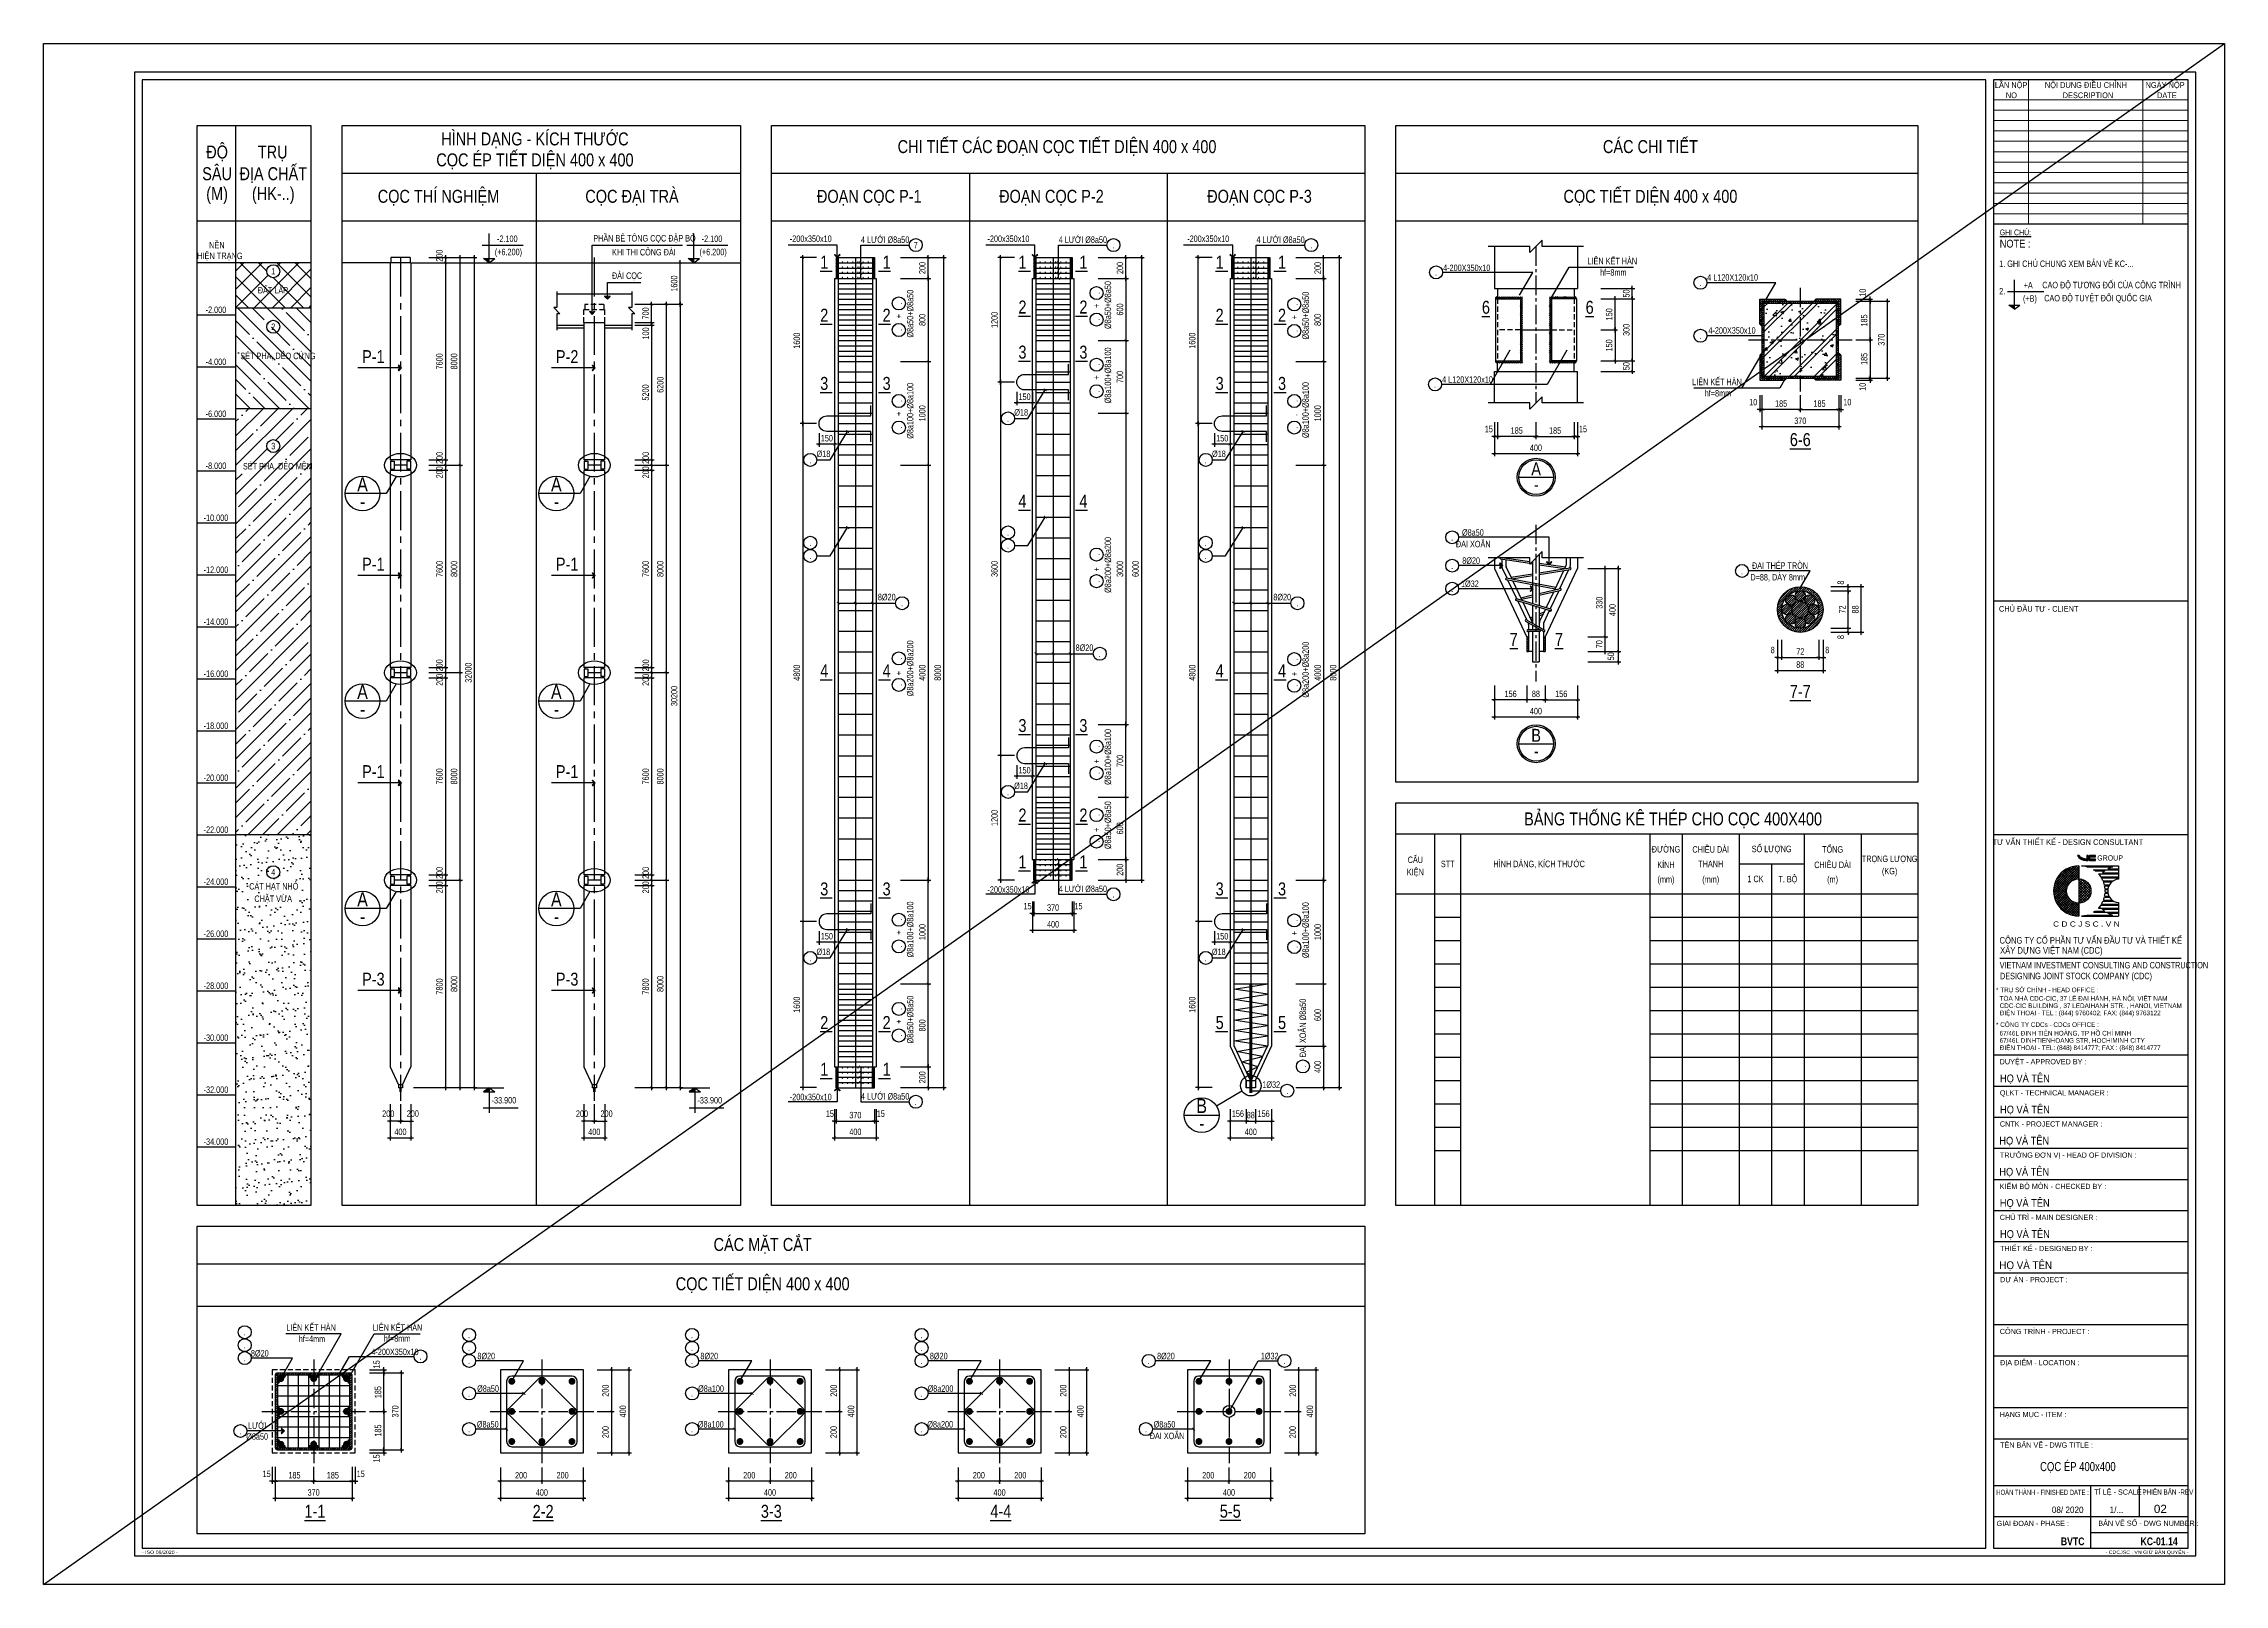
# Model space of a CAD drawing. Extents: x -24357 to 91799, y -17201 to -2351.
# Drawn here: x 70774 to 91799, y -17201 to -2351 of the extents above; entities that cross this region are included whole.
import ezdxf
from ezdxf.enums import TextEntityAlignment as Align

# ---------------------------------------------------------------- set-up
doc = ezdxf.new("R2010")
doc.units = 0
doc.header["$LTSCALE"] = 500
doc.header["$MEASUREMENT"] = 0
doc.header["$PDMODE"] = 3
doc.linetypes.add('CENTER2', pattern=[1.125, 0.75, -0.125, 0.125, -0.125])
doc.linetypes.add('HIDDEN', pattern=[0.375, 0.25, -0.125])
doc.layers.get('0').update_dxf_attribs({"linetype": 'CONTINUOUS'})
doc.layers.get('DEFPOINTS').update_dxf_attribs({"linetype": 'CONTINUOUS'})
for name, color, linetype in [('CDC -TEXT KHUNG', 7, 'CONTINUOUS'), ('CDC-KHUNGTEN', 7, 'CONTINUOUS'), ('CDC.01.AXIS', 160, 'CENTER2'), ('CDC.02.DIM', 1, 'CONTINUOUS'), ('CDC.03.BORDER', 3, 'CONTINUOUS'), ('CDC.04.HIDDEN', 8, 'HIDDEN'), ('CDC.05.STEEL', 4, 'CONTINUOUS'), ('CDC.06.TEXT', 2, 'CONTINUOUS'), ('CDC.10.HATCH', 251, 'CONTINUOUS'), ('CDC.11.NOTE', 8, 'CONTINUOUS'), ('CDC.15.NOPLOT', 87, 'CONTINUOUS')]:
    doc.layers.add(name, color=color, linetype=linetype)
doc.layers.add('KCS_Plotter', color=11, linetype='CONTINUOUS', plot=False)
doc.styles.add('ARIAL', font='arial.ttf', dxfattribs={"width": 0.7})
doc.styles.add('Arial_4', font='arial.ttf', dxfattribs={"width": 0.75, "height": 3})
doc.styles.add('Arial_B_3', font='arialbd.ttf', dxfattribs={"width": 0.75, "height": 3})
doc.styles.add('KT CDC', font='arial.ttf', dxfattribs={"width": 0.85, "height": 200})
doc.dimstyles.new('DIM100-25', dxfattribs={"dimscale": 25, "dimtxt": 2.5, "dimasz": 1, "dimexe": 1, "dimexo": 0, "dimgap": 1, "dimtad": 1, "dimdec": 0, "dimlfac": 4, "dimzin": 0, "dimdsep": 46, "dimtxsty": 'ARIAL', "dimblk": 'ARCHTICK', "dimcen": 0, "dimdle": 1, "dimclrd": 1, "dimclre": 1, "dimclrt": 2, "dimadec": 0, "dimazin": 0, "dimtfac": 1, "dimtdec": 0, "dimtix": 1, "dimtmove": 2, "dimatfit": 3, "dimldrblk": 'ARCHTICK', "dimfxl": 1, "dimtolj": 1, "dimtzin": 0, "dimarcsym": 0})
doc.dimstyles.new('DIM100-50', dxfattribs={"dimscale": 25, "dimtxt": 2.5, "dimasz": 1, "dimexe": 1, "dimexo": 0, "dimgap": 1, "dimtad": 1, "dimdec": 0, "dimlfac": 2, "dimzin": 0, "dimdsep": 46, "dimtxsty": 'ARIAL', "dimblk": 'ARCHTICK', "dimblk1": 'ARCHTICK', "dimblk2": 'D', "dimcen": 0, "dimdle": 1, "dimclrd": 1, "dimclre": 1, "dimclrt": 2, "dimadec": 0, "dimazin": 0, "dimtfac": 1, "dimtdec": 0, "dimtix": 1, "dimtmove": 2, "dimatfit": 3, "dimldrblk": 'ARCHTICK', "dimfxl": 1, "dimtolj": 1, "dimtzin": 0, "dimarcsym": 0})
doc.dimstyles.new('DIM25', dxfattribs={"dimscale": 25, "dimtxt": 2.5, "dimasz": 1, "dimexe": 1, "dimexo": 0, "dimgap": 1, "dimtad": 1, "dimdec": 0, "dimzin": 0, "dimdsep": 46, "dimtxsty": 'ARIAL', "dimblk": 'ARCHTICK', "dimcen": 0, "dimdle": 1, "dimclrd": 1, "dimclre": 1, "dimclrt": 2, "dimadec": 0, "dimazin": 0, "dimtfac": 1, "dimtdec": 0, "dimtix": 1, "dimtmove": 2, "dimatfit": 3, "dimldrblk": 'ARCHTICK', "dimfxl": 1, "dimtolj": 1, "dimtzin": 0, "dimarcsym": 0})
doc.dimstyles.new('DIM25X0.5', dxfattribs={"dimscale": 25, "dimtxt": 2.5, "dimasz": 1, "dimexe": 1, "dimexo": 0, "dimgap": 1, "dimtad": 1, "dimdec": 0, "dimlfac": 0.5, "dimzin": 0, "dimdsep": 46, "dimtxsty": 'ARIAL', "dimblk": 'ARCHTICK', "dimcen": 0, "dimdle": 1, "dimclrd": 1, "dimclre": 1, "dimclrt": 2, "dimadec": 0, "dimazin": 0, "dimtfac": 1, "dimtdec": 0, "dimtix": 1, "dimtmove": 2, "dimatfit": 3, "dimldrblk": 'ARCHTICK', "dimfxl": 1, "dimtolj": 1, "dimtzin": 0, "dimarcsym": 0})
pattern_1 = [(45, (-38121.826, -161240.184), (-5.30330086, 5.30330086), [])]
pattern_2 = [(45, (-34309.371, -161240.184), (-5.30330086, 5.30330086), [])]
pattern_3 = [(45, (-36215.599, -161240.184), (-5.30330086, 5.30330086), [])]
pattern_4 = [(45, (-36215.599, -159240.184), (-5.30330086, 5.30330086), [])]
pattern_5 = [(45, (-158071.396, -301147.016), (-10.6066017, 10.6066017), [])]

msp = doc.modelspace()

# ---------------------------------------------------------------- texts
at = {"layer": 'CDC -TEXT KHUNG', "color": 6, "style": 'ARIAL', "width": 0.75}
msp.add_text('CỌC ÉP 400x400', height=87.5, dxfattribs=at).set_placement((90386.14, -16109.8), align=Align.CENTER)
at = {"layer": 'CDC -TEXT KHUNG', "color": 7, "style": 'Arial_B_3', "width": 0.8}
msp.add_text('KC-01.14', height=75, dxfattribs=at).set_placement((91348.64, -16824.44), align=Align.RIGHT)
at = {"layer": 'CDC.06.TEXT', "style": 'ARIAL', "width": 0.8}
for s, p in [('ĐỘ', (72446.12, -3458.45)), ('TRỤ', (72982.31, -3458.45)), ('HÌNH DẠNG - KÍCH THƯỚC', (75510.53, -3332.54)), ('CHI TIẾT CÁC ĐOẠN CỌC TIẾT DIỆN 400 x 400', (80544.14, -3406.48)), ('CÁC CHI TIẾT', (86265.16, -3406.48)), ('SÂU', (72446.12, -3667.67)), ('ĐỊA CHẤT', (72987.83, -3667.67)), ('CỌC ÉP TIẾT DIỆN 400 x 400', (75510.53, -3534.42)), ('(M)', (72446.12, -3859.53)), ('(HK-..)', (72987.83, -3859.53)), ('CỌC THÍ NGHIỆM', (74580.79, -3885.55)), ('CỌC ĐẠI TRÀ', (76446.37, -3885.55)), ('ĐOẠN CỌC P-1', (78733.81, -3885.55)), ('ĐOẠN CỌC P-2', (80490.04, -3885.55)), ('ĐOẠN CỌC P-3', (82496.26, -3885.55)), ('CỌC TIẾT DIỆN 400 x 400', (86265.16, -3885.55)), ('%%U1 ', (78319.14, -4520.38)), ('%%U 1', (78881.58, -4520.38)), ('%%U1 ', (80230.19, -4520.38)), ('%%U 1', (80778.89, -4520.38)), ('%%U1 ', (82131.59, -4520.38)), ('%%U 1', (82694.04, -4520.38)), ('%%U2 ', (80230.19, -4952.64)), ('%%U 2', (80778.89, -4952.64)), ('%%U6', (84679.24, -4955.23)), ('%%U6', (85679.24, -4955.23)), ('%%U2 ', (78319.14, -5031.24)), ('%%U 2', (78881.58, -5031.24)), ('%%U2 ', (82131.59, -5031.24)), ('%%U 2', (82694.04, -5031.24)), ('P-1', (73952.64, -5430.73)), ('P-2', (75820.93, -5430.73)), ('%%U3 ', (80230.19, -5387.07)), ('%%U 3', (80778.89, -5387.07)), ('%%U3 ', (78319.14, -5688.64)), ('%%U 3', (78881.58, -5688.64)), ('%%U3 ', (82131.59, -5688.64)), ('%%U 3', (82694.04, -5688.64)), ('%%U4 ', (80230.19, -6823.94)), ('%%U 4', (80778.89, -6823.94)), ('P-1', (73952.64, -7430.73)), ('P-1', (75820.93, -7430.73)), ('%%U7', (84946.85, -8156.19)), ('%%U7', (85383.33, -8156.19)), ('%%U4 ', (78319.14, -8458.73)), ('%%U 4', (78881.58, -8458.73)), ('%%U4 ', (82131.59, -8458.73)), ('%%U 4', (82694.04, -8458.73)), ('%%U3 ', (80230.19, -8986.31)), ('%%U 3', (80778.89, -8986.31)), ('P-1', (73952.64, -9430.73)), ('P-1', (75820.93, -9430.73)), ('%%U2 ', (80230.19, -9848.98)), ('%%U 2', (80778.89, -9848.98)), ('%%U1 ', (80230.19, -10299.37)), ('%%U 1', (80778.89, -10299.37)), ('%%U3 ', (78319.14, -10560.94)), ('%%U 3', (78881.58, -10560.94)), ('%%U3 ', (82131.59, -10560.94)), ('%%U 3', (82694.04, -10560.94)), ('P-3', (73952.64, -11430.73)), ('P-3', (75820.93, -11430.73)), ('%%U2 ', (78319.14, -11848.98)), ('%%U 2', (78881.58, -11848.98)), ('%%U5 ', (82131.59, -11848.98)), ('%%U 5', (82694.04, -11848.98)), ('%%U1 ', (78319.14, -12299.37)), ('%%U 1', (78881.58, -12299.37)), ('CÁC MẶT CẮT', (77706.04, -13987.97)), ('CỌC TIẾT DIỆN 400 x 400', (77706.04, -14367.04))]:
    msp.add_text(s, height=125, dxfattribs=at).set_placement(p, align=Align.CENTER)
at = {"layer": 'CDC.06.TEXT', "style": 'ARIAL'}
for s, height, width, p in [('-2.100', 62.5, 0.7, (75243.89, -4231.96)), ('-2.100', 62.5, 0.7, (77217.36, -4231.96)), ('4 LƯỚI %%C8a50', 62.5, 0.7, (78886.76, -4234.14)), ('4 LƯỚI %%C8a50', 62.5, 0.7, (80792.98, -4234.14)), ('4 LƯỚI %%C8a50', 62.5, 0.7, (82699.21, -4234.14)), ('LIÊN KẾT HÀN', 62.5, 0.7, (85897.59, -4437.65)), ('+A', 62.5, 0.7, (89907.44, -4679.81)), ('CAO ĐỘ TƯƠNG ĐỐI CỦA CÔNG TRÌNH', 62.5, 0.7, (90711.09, -4675.57)), ('CAO ĐỘ TUYỆT ĐỐI QUỐC GIA', 62.5, 0.7, (90580.77, -4803.43)), ('-2.000', 62.5, 0.7, (72435.16, -4916.51)), ('-4.000', 62.5, 0.7, (72435.16, -5417.65)), ('LIÊN KẾT HÀN', 62.5, 0.7, (86906.74, -5602.6)), ('-6.000', 62.5, 0.7, (72435.16, -5918.79)), ('%%C18', 62.5, 0.7, (80198.61, -5904.71)), ('%%C18', 62.5, 0.7, (78292.39, -6304.71)), ('%%C18', 62.5, 0.7, (82104.84, -6304.71)), ('%%U6-6', 125, 0.8, (87709.79, -6168.02)), ('-8.000', 62.5, 0.7, (72435.16, -6419.92)), ('-10.000', 62.5, 0.7, (72435.16, -6921.06)), ('ĐAI XOẮN', 62.5, 0.7, (84556.75, -7165.67)), ('%%C8a50', 62.5, 0.7, (84553.49, -7062.92)), ('8%%C20', 62.5, 0.7, (84536.49, -7333.73)), ('-12.000', 62.5, 0.7, (72435.16, -7422.2)), ('1%%C32', 62.5, 0.7, (84524.5, -7557.22)), ('8%%C20', 62.5, 0.7, (78902.6, -7685.33)), ('8%%C20', 62.5, 0.7, (82715.05, -7685.33)), ('-14.000', 62.5, 0.7, (72435.16, -7923.33)), ('8%%C20', 62.5, 0.7, (80808.82, -8173.26)), ('-16.000', 62.5, 0.7, (72435.16, -8424.47)), ('%%U7-7', 125, 0.8, (87709.79, -8596.07)), ('-18.000', 62.5, 0.7, (72435.16, -8925.61)), ('-20.000', 62.5, 0.7, (72435.16, -9426.74)), ('%%C18', 62.5, 0.7, (80197.02, -9504.71)), ('BẢNG THỐNG KÊ THÉP CHO CỌC 400X400', 125, 0.8, (86483.82, -9818.64)), ('-22.000', 62.5, 0.7, (72435.16, -9927.88)), ('ĐƯỜNG', 62.5, 0.7, (86415.07, -10108.56)), ('CHIỀU DÀI', 62.5, 0.7, (86846.32, -10108.56)), ('TỔNG', 62.5, 0.7, (88021.32, -10108.56)), ('KIỆN', 62.5, 0.7, (83998.64, -10334.53)), ('CẤU', 62.5, 0.7, (83998.64, -10208.36)), ('STT', 62.5, 0.7, (84311.14, -10257.73)), ('KÍNH', 62.5, 0.7, (86415.07, -10257.73)), ('THANH', 62.5, 0.7, (86846.32, -10257.73)), ('CHIỀU DÀI', 62.5, 0.7, (88021.32, -10257.73)), ('(KG)', 62.5, 0.7, (88571.32, -10334.53)), ('-24.000', 62.5, 0.7, (72435.16, -10429.01)), ('4 LƯỚI %%C8a50', 62.5, 0.7, (80792.98, -10490.82)), ('(mm)', 62.5, 0.7, (86415.07, -10413.69)), ('(mm)', 62.5, 0.7, (86846.32, -10413.69)), ('1 CK', 62.5, 0.7, (87277.57, -10402.28)), ('T. BỘ', 62.5, 0.7, (87590.07, -10402.28)), ('(m)', 62.5, 0.7, (88021.32, -10413.69)), ('-26.000', 62.5, 0.7, (72435.16, -10930.15)), ('%%C18', 62.5, 0.7, (78290.79, -11104.71)), ('%%C18', 62.5, 0.7, (82103.24, -11104.71)), ('-28.000', 62.5, 0.7, (72435.16, -11431.29)), ('-30.000', 62.5, 0.7, (72435.16, -11932.42)), ('-32.000', 62.5, 0.7, (72435.16, -12433.56)), ('1%%C32', 62.5, 0.7, (82609.14, -12384.78)), ('-33.900', 62.5, 0.7, (75211.56, -12535.04)), ('-33.900', 62.5, 0.7, (77196.31, -12535.04)), ('4 LƯỚI %%C8a50', 62.5, 0.7, (78886.76, -12490.82)), ('-34.000', 62.5, 0.7, (72435.16, -12934.7)), ('LIÊN KẾT HÀN', 62.5, 0.7, (73352.03, -14716.96)), ('LIÊN KẾT HÀN', 62.5, 0.7, (74185.93, -14716.96)), ('8%%C20', 62.5, 0.7, (72857.93, -14974.03)), ('8%%C20', 62.5, 0.7, (75041.34, -15000.47)), ('8%%C20', 62.5, 0.7, (77191.34, -15000.47)), ('8%%C20', 62.5, 0.7, (79403.67, -15000.47)), ('8%%C20', 62.5, 0.7, (81594, -15000.47)), ('1%%C32', 62.5, 0.7, (82594.37, -15000.47)), ('%%C8a50', 62.5, 0.7, (75058.33, -15314.36)), ('%%C8a100', 62.5, 0.7, (77208.33, -15314.36)), ('%%C8a200', 62.5, 0.7, (79420.66, -15314.36)), ('%%C8a50', 62.5, 0.7, (72832.28, -15776.08)), ('LƯỚI', 62.5, 0.7, (72832.28, -15663.84)), ('%%C8a50', 62.5, 0.7, (75055.74, -15658.57)), ('%%C8a100', 62.5, 0.7, (77205.74, -15658.57)), ('%%C8a200', 62.5, 0.7, (79418.07, -15658.57)), ('ĐAI XOẮN', 62.5, 0.7, (81604.8, -15761.32)), ('%%C8a50', 62.5, 0.7, (81580.4, -15658.57)), ('%%U1-1', 125, 0.8, (73389.6, -16496.94)), ('%%U2-2', 125, 0.8, (75589.6, -16496.94)), ('%%U3-3', 125, 0.8, (77789.6, -16496.94)), ('%%U4-4', 125, 0.8, (80001.93, -16496.94)), ('%%U5-5', 125, 0.8, (82214.27, -16496.94))]:
    msp.add_text(s, height=height, dxfattribs=dict(at, width=width)).set_placement(p, align=Align.MIDDLE)
for s, width, p in [('PHẦN BÊ TÔNG CỌC ĐẬP BỎ', 0.7, (76073.27, -4258.75)), ('-200x350x10', 0.7, (77967.52, -4263.13)), ('-200x350x10', 0.7, (79873.74, -4263.13)), ('-200x350x10', 0.7, (81799.62, -4263.13)), ('HIỆN TRẠNG', 0.68, (72254.16, -4428.01)), ('NỀN', 0.68, (72369.06, -4324.4)), ('(+6.200)', 0.7, (75123.48, -4390.66)), ('KHI THI CÔNG ĐÀI', 0.7, (76254.13, -4392.83)), ('(+6.200)', 0.7, (77096.96, -4390.66)), ('ĐÀI CỌC', 0.7, (76253, -4619.1)), ('4-200X350x10', 0.7, (84266.42, -4543.58)), ('4 L120X120x10', 0.7, (86812.6, -4636.1)), ('ĐẤT LẤP', 0.7, (72838.79, -4759.65)), ('(+B)', 0.7, (89857.03, -4838.51)), ('4-200X350x10', 0.7, (86823.96, -5147.14)), ('SÉT PHA, DẺO CỨNG', 0.7, (72670.66, -5392.58)), ('4 L120X120x10', 0.7, (84256.42, -5620.66)), ('SÉT PHA, DẺO MỀM', 0.7, (72695.57, -6455.65)), ('ĐAI THÉP TRÒN', 0.7, (87244.55, -7413.79)), ('D=88, DÀY 8mm', 0.7, (87228.84, -7525.67)), ('CÁT HẠT NHỎ', 0.7, (72755.57, -10504.36)), ('-200x350x10', 0.7, (79873.74, -10535.41)), ('CHẶT VỪA', 0.7, (72805.57, -10624.36)), ('-200x350x10', 0.7, (77967.52, -12535.41)), ('4-200X350x10', 0.7, (73933.55, -14991.56))]:
    msp.add_text(s, height=62.5, dxfattribs=dict(at, width=width)).set_placement(p)
for s, height, width, p in [('7', 62.5, 0.7, (79182.08, -4293.31)), ('.', 62.5, 0.7, (81088.31, -4293.31)), ('.', 62.5, 0.7, (82994.54, -4293.31)), ('1', 62.5, 0.7, (72987.92, -4544.9)), ('.', 62.5, 0.7, (84198.67, -4556.03)), ('.', 62.5, 0.7, (86747.21, -4656.24)), ('2', 62.5, 0.7, (72987.92, -5080.24)), ('.', 62.5, 0.7, (86747.21, -5167.29)), ('.', 62.5, 0.7, (84188.67, -5636.12)), ('.', 62.5, 0.7, (80071.51, -5963.87)), ('3', 62.5, 0.7, (72987.92, -6230.24)), ('.', 62.5, 0.7, (78165.28, -6363.87)), ('.', 62.5, 0.7, (81977.74, -6363.87)), ('A', 125, 0.8, (85163.23, -6449.74)), ('A', 137.5, 0.8, (73848.33, -6598.88)), ('A', 137.5, 0.8, (75716.63, -6598.88)), ('-', 125, 0.8, (85164.68, -6600.84)), ('-', 137.5, 0.8, (73849.93, -6765.08)), ('-', 137.5, 0.8, (75718.22, -6765.08)), ('.', 62.5, 0.7, (80071.51, -7062.87)), ('.', 62.5, 0.7, (84353.71, -7109.69)), ('.', 62.5, 0.7, (78165.28, -7162.87)), ('.', 62.5, 0.7, (78165.28, -7288.87)), ('.', 62.5, 0.7, (80071.51, -7188.87)), ('.', 62.5, 0.7, (81977.74, -7162.87)), ('.', 62.5, 0.7, (81977.74, -7288.87)), ('.', 62.5, 0.7, (84353.71, -7382.86)), ('.', 62.5, 0.7, (87148.03, -7433.93)), ('.', 62.5, 0.7, (79049.77, -7744.49)), ('.', 62.5, 0.7, (82862.23, -7744.49)), ('.', 62.5, 0.7, (84353.71, -7604.81)), ('.', 62.5, 0.7, (80956, -8232.43)), ('A', 137.5, 0.8, (73848.33, -8598.88)), ('A', 137.5, 0.8, (75716.63, -8598.88)), ('-', 137.5, 0.8, (73849.93, -8765.08)), ('-', 137.5, 0.8, (75718.22, -8765.08)), ('B', 125, 0.8, (85163.23, -9018.04)), ('-', 125, 0.8, (85164.68, -9169.14)), ('.', 62.5, 0.7, (80071.51, -9563.87)), ('SỐ LƯỢNG', 62.5, 0.7, (87433.82, -10113.19)), ('HÌNH DÁNG, KÍCH THƯỚC', 62.5, 0.7, (85192.39, -10257.73)), ('TRỌNG LƯỢNG', 62.5, 0.7, (88571.32, -10208.36)), ('4', 62.5, 0.7, (72987.92, -10337)), ('A', 137.5, 0.8, (73848.33, -10598.88)), ('A', 137.5, 0.8, (75716.63, -10598.88)), ('.', 62.5, 0.7, (81088.31, -10549.99)), ('-', 137.5, 0.8, (73849.93, -10765.08)), ('-', 137.5, 0.8, (75718.22, -10765.08)), ('.', 62.5, 0.7, (78165.28, -11163.87)), ('.', 62.5, 0.7, (81977.74, -11163.87)), ('.', 62.5, 0.7, (79182.08, -12549.99)), ('B', 137.5, 0.8, (81938.68, -12589.76)), ('.', 62.5, 0.7, (82763.43, -12443.95)), ('-', 137.5, 0.8, (81940.28, -12755.97)), ('.', 62.5, 0.7, (72712.48, -14770.8)), ('.', 62.5, 0.7, (72712.48, -14895.8)), ('.', 62.5, 0.7, (74875.82, -14797.24)), ('.', 62.5, 0.7, (77025.82, -14797.24)), ('.', 62.5, 0.7, (79238.15, -14797.24)), ('.', 62.5, 0.7, (72712.48, -15020.8)), ('.', 62.5, 0.7, (74407.25, -15004.02)), ('.', 62.5, 0.7, (74875.82, -14922.24)), ('.', 62.5, 0.7, (74875.82, -15047.24)), ('.', 62.5, 0.7, (77025.82, -14922.24)), ('.', 62.5, 0.7, (77025.82, -15047.24)), ('.', 62.5, 0.7, (79238.15, -14922.24)), ('.', 62.5, 0.7, (79238.15, -15047.24)), ('.', 62.5, 0.7, (81428.49, -15047.24)), ('.', 62.5, 0.7, (82736.42, -15047.24)), ('.', 62.5, 0.7, (74875.82, -15361.13)), ('.', 62.5, 0.7, (77025.82, -15361.13)), ('.', 62.5, 0.7, (79238.15, -15361.13)), ('.', 62.5, 0.7, (72670.82, -15723)), ('.', 62.5, 0.7, (74875.99, -15705.35)), ('.', 62.5, 0.7, (77025.99, -15705.35)), ('.', 62.5, 0.7, (79238.32, -15705.35)), ('.', 62.5, 0.7, (81400.65, -15705.35))]:
    msp.add_text(s, height=height, dxfattribs=dict(at, width=width)).set_placement(p, align=Align.MIDDLE_CENTER)
at = {"layer": 'CDC.06.TEXT', "ltscale": 3, "style": 'ARIAL', "width": 0.7}
for s, p in [('hf=8mm', (85906.87, -4587.28)), ('hf=8mm', (86916.02, -5752.23)), ('hf=4mm', (73361.31, -14866.59)), ('hf=8mm', (74181.56, -14862.91))]:
    msp.add_text(s, height=62.5, dxfattribs=at).set_placement(p, align=Align.CENTER)
at = {"layer": 'CDC.06.TEXT', "style": 'ARIAL', "width": 0.7}
for s, p in [('1. GHI CHÚ CHUNG XEM BẢN VẼ KC-...', (89627.56, -4473.02)), ('2. ', (89627.56, -4737.22))]:
    msp.add_text(s, height=62.5, dxfattribs=at).set_placement(p, align=Align.MIDDLE_LEFT)
for s, p in [('%%C8a50+%%C8a50', (79159.37, -5184.51)), ('%%C8a50+%%C8a50', (81065.6, -5101.31)), ('%%C8a50+%%C8a50', (82971.83, -5203.4)), ('+', (79049.09, -4998.92)), ('+', (80955.31, -4898.92)), ('+', (82861.54, -5008.23)), ('%%C8a100+%%C8a100', (81065.6, -5818.66)), ('+', (80955.31, -5589.62)), ('%%C8a100+%%C8a100', (79159.37, -6159.82)), ('%%C8a100+%%C8a100', (82971.83, -6152.3)), ('+', (79049.09, -5939.62)), ('.', (82861.54, -5939.62)), ('%%C8a200+%%C8a200', (81065.6, -7645.36)), ('+', (80955.31, -7439.17)), ('%%C8a200+%%C8a200', (79159.37, -8641.67)), ('%%C8a200+%%C8a200', (82971.83, -8654.51)), ('+', (79049.09, -8439.17)), ('+', (82861.54, -8447.07)), ('%%C8a100+%%C8a100', (81065.6, -9495.82)), ('+', (80955.31, -9289.17)), ('%%C8a50+%%C8a50', (81065.6, -10114.07)), ('+', (80955.31, -9949.48)), ('%%C8a100+%%C8a100', (79159.37, -11158.46)), ('%%C8a100+%%C8a100', (82971.83, -11164.81)), ('+', (79049.09, -10939.62)), ('+', (82861.54, -10946.12)), ('+', (79049.09, -11798.92)), ('%%C8a50+%%C8a50', (79159.37, -11988.25)), ('ĐAI XOẮN %%C8a50', (82944.32, -12119.99))]:
    msp.add_text(s, height=62.5, rotation=90, dxfattribs=at).set_placement(p)
for p in [(80925.33, -4755.27), (79019.1, -4855.27), (80925.33, -5011.48), (82831.56, -4864.57), (79019.1, -5111.48), (82831.56, -5120.78), (80925.33, -5445.96), (79019.1, -5795.96), (80925.33, -5702.17), (82831.56, -5795.96), (79019.1, -6052.17), (82831.56, -6052.17), (80925.33, -7276.32), (80925.33, -7532.52), (79019.1, -8276.32), (82831.56, -8284.22), (79019.1, -8532.52), (82831.56, -8540.43), (80925.33, -9126.32), (80925.33, -9382.52), (80925.33, -9786.63), (80925.33, -10042.83), (79019.1, -10795.96), (82831.56, -10802.47), (79019.1, -11052.17), (82831.56, -11058.67), (79019.1, -11655.27), (79019.1, -11911.48), (82914.33, -12208.98)]:
    msp.add_text('.', height=62.5, rotation=90, dxfattribs=at).set_placement(p, align=Align.MIDDLE_CENTER)

# ---------------------------------------------------------------- blocks, each defined once
blk = doc.blocks.new('_ArchTick')
at = {"color": 0, "linetype": 'ByBlock', "const_width": 0.15}
blk.add_lwpolyline([(-0.5, -0.5), (0.5, 0.5)], dxfattribs=at)
blk = doc.blocks.new('*D15')
at = {"layer": 'CDC.02.DIM', "color": 1, "lineweight": -2, "transparency": 16777216}
for p, q in [((74486, -4414), (74813, -4414)), ((74788, -4389), (74788, -6439)), ((74486, -6414), (74813, -6414))]:
    blk.add_line(p, q, dxfattribs=at)
at = {"layer": 'DEFPOINTS', "color": 0, "transparency": 16777216}
for p in [(74486, -4414), (74486, -6414), (74788, -6414)]:
    blk.add_point(p, dxfattribs=at)
at = {"layer": 'CDC.02.DIM', "color": 1, "lineweight": -2, "transparency": 16777216, "xscale": 25, "yscale": 25, "zscale": 25}
for p, rotation in [((74788, -4414), 90), ((74788, -6414), 270)]:
    blk.add_blockref('_ArchTick', p, dxfattribs=dict(at, rotation=rotation))
at = {"layer": 'CDC.02.DIM', "color": 2, "transparency": 16777216, "insert": (74731, -5414), "char_height": 62.5, "attachment_point": 5, "rotation": 90, "style": 'ARIAL'}
blk.add_mtext('\\A1;8000', dxfattribs=at)
blk = doc.blocks.new('*D16')
at = {"layer": 'CDC.02.DIM', "color": 1, "lineweight": -2, "transparency": 16777216}
for p, q in [((74486, -4414), (74672, -4414)), ((74647, -4389), (74647, -4489)), ((74486, -4464), (74672, -4464))]:
    blk.add_line(p, q, dxfattribs=at)
at = {"layer": 'DEFPOINTS', "color": 0, "transparency": 16777216}
for p in [(74486, -4414), (74486, -4464), (74647, -4464)]:
    blk.add_point(p, dxfattribs=at)
at = {"layer": 'CDC.02.DIM', "color": 1, "lineweight": -2, "transparency": 16777216, "xscale": 25, "yscale": 25, "zscale": 25}
for p, rotation in [((74647, -4414), 90), ((74647, -4464), 270)]:
    blk.add_blockref('_ArchTick', p, dxfattribs=dict(at, rotation=rotation))
at = {"layer": 'CDC.02.DIM', "color": 2, "transparency": 16777216, "insert": (74590, -4395), "char_height": 62.5, "attachment_point": 5, "rotation": 90, "style": 'ARIAL'}
blk.add_mtext('\\A1;200', dxfattribs=at)
blk = doc.blocks.new('*D17')
at = {"layer": 'CDC.02.DIM', "color": 1, "lineweight": -2, "transparency": 16777216}
for p, q in [((74486, -4464), (74672, -4464)), ((74647, -4439), (74647, -6389)), ((74486, -6364), (74672, -6364))]:
    blk.add_line(p, q, dxfattribs=at)
at = {"layer": 'DEFPOINTS', "color": 0, "transparency": 16777216}
for p in [(74486, -4464), (74486, -6364), (74647, -6364)]:
    blk.add_point(p, dxfattribs=at)
at = {"layer": 'CDC.02.DIM', "color": 1, "lineweight": -2, "transparency": 16777216, "xscale": 25, "yscale": 25, "zscale": 25}
for p, rotation in [((74647, -4464), 90), ((74647, -6364), 270)]:
    blk.add_blockref('_ArchTick', p, dxfattribs=dict(at, rotation=rotation))
at = {"layer": 'CDC.02.DIM', "color": 2, "transparency": 16777216, "insert": (74590, -5414), "char_height": 62.5, "attachment_point": 5, "rotation": 90, "style": 'ARIAL'}
blk.add_mtext('\\A1;7600', dxfattribs=at)
blk = doc.blocks.new('*D18')
at = {"layer": 'CDC.02.DIM', "color": 1, "lineweight": -2, "transparency": 16777216}
for p, q in [((74486, -6364), (74672, -6364)), ((74486, -6414), (74672, -6414)), ((74647, -6339), (74647, -6439))]:
    blk.add_line(p, q, dxfattribs=at)
at = {"layer": 'DEFPOINTS', "color": 0, "transparency": 16777216}
for p in [(74486, -6364), (74486, -6414), (74647, -6414)]:
    blk.add_point(p, dxfattribs=at)
at = {"layer": 'CDC.02.DIM', "color": 1, "lineweight": -2, "transparency": 16777216, "xscale": 25, "yscale": 25, "zscale": 25}
for p, rotation in [((74647, -6364), 90), ((74647, -6414), 270)]:
    blk.add_blockref('_ArchTick', p, dxfattribs=dict(at, rotation=rotation))
at = {"layer": 'CDC.02.DIM', "color": 2, "transparency": 16777216, "insert": (74590, -6344), "char_height": 62.5, "attachment_point": 5, "rotation": 90, "style": 'ARIAL'}
blk.add_mtext('\\A1;200', dxfattribs=at)
blk = doc.blocks.new('*D19')
at = {"layer": 'CDC.02.DIM', "color": 1, "lineweight": -2, "transparency": 16777216}
for p, q in [((74486, -6414), (74672, -6414)), ((74486, -6464), (74672, -6464)), ((74647, -6389), (74647, -6489))]:
    blk.add_line(p, q, dxfattribs=at)
at = {"layer": 'DEFPOINTS', "color": 0, "transparency": 16777216}
for p in [(74486, -6414), (74486, -6464), (74647, -6464)]:
    blk.add_point(p, dxfattribs=at)
at = {"layer": 'CDC.02.DIM', "color": 1, "lineweight": -2, "transparency": 16777216, "xscale": 25, "yscale": 25, "zscale": 25}
for p, rotation in [((74647, -6414), 90), ((74647, -6464), 270)]:
    blk.add_blockref('_ArchTick', p, dxfattribs=dict(at, rotation=rotation))
at = {"layer": 'CDC.02.DIM', "color": 2, "transparency": 16777216, "insert": (74590, -6483), "char_height": 62.5, "attachment_point": 5, "rotation": 90, "style": 'ARIAL'}
blk.add_mtext('\\A1;200', dxfattribs=at)
blk = doc.blocks.new('*D20')
at = {"layer": 'CDC.02.DIM', "color": 1, "lineweight": -2, "transparency": 16777216}
for p, q in [((74486, -6414), (74813, -6414)), ((74788, -6389), (74788, -8439)), ((74486, -8414), (74813, -8414))]:
    blk.add_line(p, q, dxfattribs=at)
at = {"layer": 'DEFPOINTS', "color": 0, "transparency": 16777216}
for p in [(74486, -6414), (74486, -8414), (74788, -8414)]:
    blk.add_point(p, dxfattribs=at)
at = {"layer": 'CDC.02.DIM', "color": 1, "lineweight": -2, "transparency": 16777216, "xscale": 25, "yscale": 25, "zscale": 25}
for p, rotation in [((74788, -6414), 90), ((74788, -8414), 270)]:
    blk.add_blockref('_ArchTick', p, dxfattribs=dict(at, rotation=rotation))
at = {"layer": 'CDC.02.DIM', "color": 2, "transparency": 16777216, "insert": (74731, -7414), "char_height": 62.5, "attachment_point": 5, "rotation": 90, "style": 'ARIAL'}
blk.add_mtext('\\A1;8000', dxfattribs=at)
blk = doc.blocks.new('*D21')
at = {"layer": 'CDC.02.DIM', "color": 1, "lineweight": -2, "transparency": 16777216}
for p, q in [((74486, -6464), (74672, -6464)), ((74647, -6439), (74647, -8389)), ((74486, -8364), (74672, -8364))]:
    blk.add_line(p, q, dxfattribs=at)
at = {"layer": 'DEFPOINTS', "color": 0, "transparency": 16777216}
for p in [(74486, -6464), (74486, -8364), (74647, -8364)]:
    blk.add_point(p, dxfattribs=at)
at = {"layer": 'CDC.02.DIM', "color": 1, "lineweight": -2, "transparency": 16777216, "xscale": 25, "yscale": 25, "zscale": 25}
for p, rotation in [((74647, -6464), 90), ((74647, -8364), 270)]:
    blk.add_blockref('_ArchTick', p, dxfattribs=dict(at, rotation=rotation))
at = {"layer": 'CDC.02.DIM', "color": 2, "transparency": 16777216, "insert": (74590, -7414), "char_height": 62.5, "attachment_point": 5, "rotation": 90, "style": 'ARIAL'}
blk.add_mtext('\\A1;7600', dxfattribs=at)
blk = doc.blocks.new('*D10')
at = {"layer": 'CDC.02.DIM', "color": 1, "lineweight": -2, "transparency": 16777216}
for p, q in [((74486, -8364), (74672, -8364)), ((74647, -8339), (74647, -8439)), ((74486, -8414), (74672, -8414))]:
    blk.add_line(p, q, dxfattribs=at)
at = {"layer": 'DEFPOINTS', "color": 0, "transparency": 16777216}
for p in [(74486, -8364), (74486, -8414), (74647, -8414)]:
    blk.add_point(p, dxfattribs=at)
at = {"layer": 'CDC.02.DIM', "color": 1, "lineweight": -2, "transparency": 16777216, "xscale": 25, "yscale": 25, "zscale": 25}
for p, rotation in [((74647, -8364), 90), ((74647, -8414), 270)]:
    blk.add_blockref('_ArchTick', p, dxfattribs=dict(at, rotation=rotation))
at = {"layer": 'CDC.02.DIM', "color": 2, "transparency": 16777216, "insert": (74590, -8344), "char_height": 62.5, "attachment_point": 5, "rotation": 90, "style": 'ARIAL'}
blk.add_mtext('\\A1;200', dxfattribs=at)
blk = doc.blocks.new('*D11')
at = {"layer": 'CDC.02.DIM', "color": 1, "lineweight": -2, "transparency": 16777216}
for p, q in [((74647, -8389), (74647, -8489)), ((74486, -8414), (74672, -8414)), ((74486, -8464), (74672, -8464))]:
    blk.add_line(p, q, dxfattribs=at)
at = {"layer": 'DEFPOINTS', "color": 0, "transparency": 16777216}
for p in [(74486, -8414), (74486, -8464), (74647, -8464)]:
    blk.add_point(p, dxfattribs=at)
at = {"layer": 'CDC.02.DIM', "color": 1, "lineweight": -2, "transparency": 16777216, "xscale": 25, "yscale": 25, "zscale": 25}
for p, rotation in [((74647, -8414), 90), ((74647, -8464), 270)]:
    blk.add_blockref('_ArchTick', p, dxfattribs=dict(at, rotation=rotation))
at = {"layer": 'CDC.02.DIM', "color": 2, "transparency": 16777216, "insert": (74590, -8483), "char_height": 62.5, "attachment_point": 5, "rotation": 90, "style": 'ARIAL'}
blk.add_mtext('\\A1;200', dxfattribs=at)
blk = doc.blocks.new('*D12')
at = {"layer": 'CDC.02.DIM', "color": 1, "lineweight": -2, "transparency": 16777216}
for p, q in [((74486, -4414), (74951, -4414)), ((74926, -4389), (74926, -12439)), ((74486, -12414), (74951, -12414))]:
    blk.add_line(p, q, dxfattribs=at)
at = {"layer": 'DEFPOINTS', "color": 0, "transparency": 16777216}
for p in [(74486, -4414), (74486, -12414), (74926, -12414)]:
    blk.add_point(p, dxfattribs=at)
at = {"layer": 'CDC.02.DIM', "color": 1, "lineweight": -2, "transparency": 16777216, "xscale": 25, "yscale": 25, "zscale": 25}
for p, rotation in [((74926, -4414), 90), ((74926, -12414), 270)]:
    blk.add_blockref('_ArchTick', p, dxfattribs=dict(at, rotation=rotation))
at = {"layer": 'CDC.02.DIM', "color": 2, "transparency": 16777216, "insert": (74869, -8414), "char_height": 62.5, "attachment_point": 5, "rotation": 90, "style": 'ARIAL'}
blk.add_mtext('\\A1;32000', dxfattribs=at)
blk = doc.blocks.new('*D13')
at = {"layer": 'CDC.02.DIM', "color": 1, "lineweight": -2, "transparency": 16777216}
for p, q in [((74114, -12573), (74114, -12761)), ((74214, -12573), (74214, -12761)), ((74239, -12736), (74089, -12736))]:
    blk.add_line(p, q, dxfattribs=at)
at = {"layer": 'DEFPOINTS', "color": 0, "transparency": 16777216}
for p in [(74114, -12573), (74214, -12573), (74114, -12736)]:
    blk.add_point(p, dxfattribs=at)
at = {"layer": 'CDC.02.DIM', "color": 1, "lineweight": -2, "transparency": 16777216, "xscale": 25, "yscale": 25, "zscale": 25, "rotation": 180}
blk.add_blockref('_ArchTick', (74114, -12736), dxfattribs=at)
at = {"layer": 'CDC.02.DIM', "color": 1, "lineweight": -2, "transparency": 16777216, "xscale": 25, "yscale": 25, "zscale": 25}
blk.add_blockref('_ArchTick', (74214, -12736), dxfattribs=at)
at = {"layer": 'CDC.02.DIM', "color": 2, "transparency": 16777216, "insert": (74096, -12665), "char_height": 62.5, "attachment_point": 5, "style": 'ARIAL'}
blk.add_mtext('\\A1;200', dxfattribs=at)
blk = doc.blocks.new('D')
at = {"layer": 'CDC.02.DIM'}
for p, q in [((-50, -50), (50, 50)), ((-86.75, 0), (86.75, 0))]:
    blk.add_line(p, q, dxfattribs=at)
blk = doc.blocks.new('*D14')
at = {"layer": 'CDC.02.DIM', "color": 1, "lineweight": -2, "transparency": 16777216}
for p, q in [((74214, -12573), (74214, -12761)), ((74314, -12573), (74314, -12761)), ((74189, -12736), (74339, -12736))]:
    blk.add_line(p, q, dxfattribs=at)
at = {"layer": 'DEFPOINTS', "color": 0, "transparency": 16777216}
for p in [(74214, -12573), (74314, -12573), (74314, -12736)]:
    blk.add_point(p, dxfattribs=at)
at = {"layer": 'CDC.02.DIM', "color": 1, "lineweight": -2, "transparency": 16777216, "xscale": 25, "yscale": 25, "zscale": 25, "rotation": 180}
blk.add_blockref('_ArchTick', (74214, -12736), dxfattribs=at)
at = {"layer": 'CDC.02.DIM', "color": 1, "lineweight": -2, "transparency": 16777216, "xscale": 25, "yscale": 25, "zscale": 25}
blk.add_blockref('_ArchTick', (74314, -12736), dxfattribs=at)
at = {"layer": 'CDC.02.DIM', "color": 2, "transparency": 16777216, "insert": (74333, -12665), "char_height": 62.5, "attachment_point": 5, "style": 'ARIAL'}
blk.add_mtext('\\A1;200', dxfattribs=at)
blk = doc.blocks.new('*D1')
at = {"layer": 'CDC.02.DIM', "color": 1, "lineweight": -2, "transparency": 16777216}
for p, q in [((76475, -4864), (76801, -4864)), ((76776, -4839), (76776, -6439)), ((76475, -6414), (76801, -6414))]:
    blk.add_line(p, q, dxfattribs=at)
at = {"layer": 'DEFPOINTS', "color": 0, "transparency": 16777216}
for p in [(76475, -4864), (76475, -6414), (76776, -6414)]:
    blk.add_point(p, dxfattribs=at)
at = {"layer": 'CDC.02.DIM', "color": 1, "lineweight": -2, "transparency": 16777216, "xscale": 25, "yscale": 25, "zscale": 25}
for p, rotation in [((76776, -4864), 90), ((76776, -6414), 270)]:
    blk.add_blockref('_ArchTick', p, dxfattribs=dict(at, rotation=rotation))
at = {"layer": 'CDC.02.DIM', "color": 2, "transparency": 16777216, "insert": (76719, -5639), "char_height": 62.5, "attachment_point": 5, "rotation": 90, "style": 'ARIAL'}
blk.add_mtext('\\A1;6200', dxfattribs=at)
blk = doc.blocks.new('*D2')
at = {"layer": 'CDC.02.DIM', "color": 1, "lineweight": -2, "transparency": 16777216}
for p, q in [((76635, -5039), (76635, -6389)), ((76475, -5064), (76660, -5064)), ((76475, -6364), (76660, -6364))]:
    blk.add_line(p, q, dxfattribs=at)
at = {"layer": 'DEFPOINTS', "color": 0, "transparency": 16777216}
for p in [(76475, -5064), (76475, -6364), (76635, -6364)]:
    blk.add_point(p, dxfattribs=at)
at = {"layer": 'CDC.02.DIM', "color": 1, "lineweight": -2, "transparency": 16777216, "xscale": 25, "yscale": 25, "zscale": 25}
for p, rotation in [((76635, -5064), 90), ((76635, -6364), 270)]:
    blk.add_blockref('_ArchTick', p, dxfattribs=dict(at, rotation=rotation))
at = {"layer": 'CDC.02.DIM', "color": 2, "transparency": 16777216, "insert": (76578, -5714), "char_height": 62.5, "attachment_point": 5, "rotation": 90, "style": 'ARIAL'}
blk.add_mtext('\\A1;5200', dxfattribs=at)
blk = doc.blocks.new('*D3')
at = {"layer": 'CDC.02.DIM', "color": 1, "lineweight": -2, "transparency": 16777216}
for p, q in [((76475, -6364), (76660, -6364)), ((76475, -6414), (76660, -6414)), ((76635, -6339), (76635, -6439))]:
    blk.add_line(p, q, dxfattribs=at)
at = {"layer": 'DEFPOINTS', "color": 0, "transparency": 16777216}
for p in [(76475, -6364), (76475, -6414), (76635, -6414)]:
    blk.add_point(p, dxfattribs=at)
at = {"layer": 'CDC.02.DIM', "color": 1, "lineweight": -2, "transparency": 16777216, "xscale": 25, "yscale": 25, "zscale": 25}
for p, rotation in [((76635, -6364), 90), ((76635, -6414), 270)]:
    blk.add_blockref('_ArchTick', p, dxfattribs=dict(at, rotation=rotation))
at = {"layer": 'CDC.02.DIM', "color": 2, "transparency": 16777216, "insert": (76579, -6344), "char_height": 62.5, "attachment_point": 5, "rotation": 90, "style": 'ARIAL'}
blk.add_mtext('\\A1;200', dxfattribs=at)
blk = doc.blocks.new('*D4')
at = {"layer": 'CDC.02.DIM', "color": 1, "lineweight": -2, "transparency": 16777216}
for p, q in [((76475, -6414), (76660, -6414)), ((76475, -6464), (76660, -6464)), ((76635, -6389), (76635, -6489))]:
    blk.add_line(p, q, dxfattribs=at)
at = {"layer": 'DEFPOINTS', "color": 0, "transparency": 16777216}
for p in [(76475, -6414), (76475, -6464), (76635, -6464)]:
    blk.add_point(p, dxfattribs=at)
at = {"layer": 'CDC.02.DIM', "color": 1, "lineweight": -2, "transparency": 16777216, "xscale": 25, "yscale": 25, "zscale": 25}
for p, rotation in [((76635, -6414), 90), ((76635, -6464), 270)]:
    blk.add_blockref('_ArchTick', p, dxfattribs=dict(at, rotation=rotation))
at = {"layer": 'CDC.02.DIM', "color": 2, "transparency": 16777216, "insert": (76579, -6483), "char_height": 62.5, "attachment_point": 5, "rotation": 90, "style": 'ARIAL'}
blk.add_mtext('\\A1;200', dxfattribs=at)
blk = doc.blocks.new('*D5')
at = {"layer": 'CDC.02.DIM', "color": 1, "lineweight": -2, "transparency": 16777216}
for p, q in [((76475, -6414), (76801, -6414)), ((76776, -6389), (76776, -8439)), ((76475, -8414), (76801, -8414))]:
    blk.add_line(p, q, dxfattribs=at)
at = {"layer": 'DEFPOINTS', "color": 0, "transparency": 16777216}
for p in [(76475, -6414), (76475, -8414), (76776, -8414)]:
    blk.add_point(p, dxfattribs=at)
at = {"layer": 'CDC.02.DIM', "color": 1, "lineweight": -2, "transparency": 16777216, "xscale": 25, "yscale": 25, "zscale": 25}
for p, rotation in [((76776, -6414), 90), ((76776, -8414), 270)]:
    blk.add_blockref('_ArchTick', p, dxfattribs=dict(at, rotation=rotation))
at = {"layer": 'CDC.02.DIM', "color": 2, "transparency": 16777216, "insert": (76719, -7414), "char_height": 62.5, "attachment_point": 5, "rotation": 90, "style": 'ARIAL'}
blk.add_mtext('\\A1;8000', dxfattribs=at)
blk = doc.blocks.new('*D6')
at = {"layer": 'CDC.02.DIM', "color": 1, "lineweight": -2, "transparency": 16777216}
for p, q in [((76475, -6464), (76660, -6464)), ((76635, -6439), (76635, -8389)), ((76475, -8364), (76660, -8364))]:
    blk.add_line(p, q, dxfattribs=at)
at = {"layer": 'DEFPOINTS', "color": 0, "transparency": 16777216}
for p in [(76475, -6464), (76475, -8364), (76635, -8364)]:
    blk.add_point(p, dxfattribs=at)
at = {"layer": 'CDC.02.DIM', "color": 1, "lineweight": -2, "transparency": 16777216, "xscale": 25, "yscale": 25, "zscale": 25}
for p, rotation in [((76635, -6464), 90), ((76635, -8364), 270)]:
    blk.add_blockref('_ArchTick', p, dxfattribs=dict(at, rotation=rotation))
at = {"layer": 'CDC.02.DIM', "color": 2, "transparency": 16777216, "insert": (76578, -7414), "char_height": 62.5, "attachment_point": 5, "rotation": 90, "style": 'ARIAL'}
blk.add_mtext('\\A1;7600', dxfattribs=at)
blk = doc.blocks.new('*D7')
at = {"layer": 'CDC.02.DIM', "color": 1, "lineweight": -2, "transparency": 16777216}
for p, q in [((76475, -8364), (76660, -8364)), ((76635, -8339), (76635, -8439)), ((76475, -8414), (76660, -8414))]:
    blk.add_line(p, q, dxfattribs=at)
at = {"layer": 'DEFPOINTS', "color": 0, "transparency": 16777216}
for p in [(76475, -8364), (76475, -8414), (76635, -8414)]:
    blk.add_point(p, dxfattribs=at)
at = {"layer": 'CDC.02.DIM', "color": 1, "lineweight": -2, "transparency": 16777216, "xscale": 25, "yscale": 25, "zscale": 25}
for p, rotation in [((76635, -8364), 90), ((76635, -8414), 270)]:
    blk.add_blockref('_ArchTick', p, dxfattribs=dict(at, rotation=rotation))
at = {"layer": 'CDC.02.DIM', "color": 2, "transparency": 16777216, "insert": (76579, -8344), "char_height": 62.5, "attachment_point": 5, "rotation": 90, "style": 'ARIAL'}
blk.add_mtext('\\A1;200', dxfattribs=at)
blk = doc.blocks.new('*D8')
at = {"layer": 'CDC.02.DIM', "color": 1, "lineweight": -2, "transparency": 16777216}
for p, q in [((76635, -8389), (76635, -8489)), ((76475, -8414), (76660, -8414)), ((76475, -8464), (76660, -8464))]:
    blk.add_line(p, q, dxfattribs=at)
at = {"layer": 'DEFPOINTS', "color": 0, "transparency": 16777216}
for p in [(76475, -8414), (76475, -8464), (76635, -8464)]:
    blk.add_point(p, dxfattribs=at)
at = {"layer": 'CDC.02.DIM', "color": 1, "lineweight": -2, "transparency": 16777216, "xscale": 25, "yscale": 25, "zscale": 25}
for p, rotation in [((76635, -8414), 90), ((76635, -8464), 270)]:
    blk.add_blockref('_ArchTick', p, dxfattribs=dict(at, rotation=rotation))
at = {"layer": 'CDC.02.DIM', "color": 2, "transparency": 16777216, "insert": (76579, -8483), "char_height": 62.5, "attachment_point": 5, "rotation": 90, "style": 'ARIAL'}
blk.add_mtext('\\A1;200', dxfattribs=at)
blk = doc.blocks.new('*D9')
at = {"layer": 'CDC.02.DIM', "color": 1, "lineweight": -2, "transparency": 16777216}
for p, q in [((76475, -4864), (76935, -4864)), ((76910, -4839), (76910, -12439)), ((76475, -12414), (76935, -12414))]:
    blk.add_line(p, q, dxfattribs=at)
at = {"layer": 'DEFPOINTS', "color": 0, "transparency": 16777216}
for p in [(76475, -4864), (76475, -12414), (76910, -12414)]:
    blk.add_point(p, dxfattribs=at)
at = {"layer": 'CDC.02.DIM', "color": 1, "lineweight": -2, "transparency": 16777216, "xscale": 25, "yscale": 25, "zscale": 25}
for p, rotation in [((76910, -4864), 90), ((76910, -12414), 270)]:
    blk.add_blockref('_ArchTick', p, dxfattribs=dict(at, rotation=rotation))
at = {"layer": 'CDC.02.DIM', "color": 2, "transparency": 16777216, "insert": (76853, -8639), "char_height": 62.5, "attachment_point": 5, "rotation": 90, "style": 'ARIAL'}
blk.add_mtext('\\A1;30200', dxfattribs=at)
blk = doc.blocks.new('*D22')
at = {"layer": 'CDC.02.DIM', "color": 1, "lineweight": -2, "transparency": 16777216}
for p, q in [((74486, -10364), (74672, -10364)), ((74486, -10414), (74672, -10414)), ((74647, -10339), (74647, -10439))]:
    blk.add_line(p, q, dxfattribs=at)
at = {"layer": 'DEFPOINTS', "color": 0, "transparency": 16777216}
for p in [(74486, -10364), (74486, -10414), (74647, -10414)]:
    blk.add_point(p, dxfattribs=at)
at = {"layer": 'CDC.02.DIM', "color": 1, "lineweight": -2, "transparency": 16777216, "xscale": 25, "yscale": 25, "zscale": 25}
for p, rotation in [((74647, -10364), 90), ((74647, -10414), 270)]:
    blk.add_blockref('_ArchTick', p, dxfattribs=dict(at, rotation=rotation))
at = {"layer": 'CDC.02.DIM', "color": 2, "transparency": 16777216, "insert": (74590, -10344), "char_height": 62.5, "attachment_point": 5, "rotation": 90, "style": 'ARIAL'}
blk.add_mtext('\\A1;200', dxfattribs=at)
blk = doc.blocks.new('*D23')
at = {"layer": 'CDC.02.DIM', "color": 1, "lineweight": -2, "transparency": 16777216}
for p, q in [((74486, -10414), (74672, -10414)), ((74486, -10464), (74672, -10464)), ((74647, -10389), (74647, -10489))]:
    blk.add_line(p, q, dxfattribs=at)
at = {"layer": 'DEFPOINTS', "color": 0, "transparency": 16777216}
for p in [(74486, -10414), (74486, -10464), (74647, -10464)]:
    blk.add_point(p, dxfattribs=at)
at = {"layer": 'CDC.02.DIM', "color": 1, "lineweight": -2, "transparency": 16777216, "xscale": 25, "yscale": 25, "zscale": 25}
for p, rotation in [((74647, -10414), 90), ((74647, -10464), 270)]:
    blk.add_blockref('_ArchTick', p, dxfattribs=dict(at, rotation=rotation))
at = {"layer": 'CDC.02.DIM', "color": 2, "transparency": 16777216, "insert": (74590, -10483), "char_height": 62.5, "attachment_point": 5, "rotation": 90, "style": 'ARIAL'}
blk.add_mtext('\\A1;200', dxfattribs=at)
blk = doc.blocks.new('*D24')
at = {"layer": 'CDC.02.DIM', "color": 1, "lineweight": -2, "transparency": 16777216}
for p, q in [((76475, -10364), (76660, -10364)), ((76475, -10414), (76660, -10414)), ((76635, -10339), (76635, -10439))]:
    blk.add_line(p, q, dxfattribs=at)
at = {"layer": 'DEFPOINTS', "color": 0, "transparency": 16777216}
for p in [(76475, -10364), (76475, -10414), (76635, -10414)]:
    blk.add_point(p, dxfattribs=at)
at = {"layer": 'CDC.02.DIM', "color": 1, "lineweight": -2, "transparency": 16777216, "xscale": 25, "yscale": 25, "zscale": 25}
for p, rotation in [((76635, -10364), 90), ((76635, -10414), 270)]:
    blk.add_blockref('_ArchTick', p, dxfattribs=dict(at, rotation=rotation))
at = {"layer": 'CDC.02.DIM', "color": 2, "transparency": 16777216, "insert": (76579, -10344), "char_height": 62.5, "attachment_point": 5, "rotation": 90, "style": 'ARIAL'}
blk.add_mtext('\\A1;200', dxfattribs=at)
blk = doc.blocks.new('*D25')
at = {"layer": 'CDC.02.DIM', "color": 1, "lineweight": -2, "transparency": 16777216}
for p, q in [((76475, -10414), (76660, -10414)), ((76475, -10464), (76660, -10464)), ((76635, -10389), (76635, -10489))]:
    blk.add_line(p, q, dxfattribs=at)
at = {"layer": 'DEFPOINTS', "color": 0, "transparency": 16777216}
for p in [(76475, -10414), (76475, -10464), (76635, -10464)]:
    blk.add_point(p, dxfattribs=at)
at = {"layer": 'CDC.02.DIM', "color": 1, "lineweight": -2, "transparency": 16777216, "xscale": 25, "yscale": 25, "zscale": 25}
for p, rotation in [((76635, -10414), 90), ((76635, -10464), 270)]:
    blk.add_blockref('_ArchTick', p, dxfattribs=dict(at, rotation=rotation))
at = {"layer": 'CDC.02.DIM', "color": 2, "transparency": 16777216, "insert": (76579, -10483), "char_height": 62.5, "attachment_point": 5, "rotation": 90, "style": 'ARIAL'}
blk.add_mtext('\\A1;200', dxfattribs=at)
blk = doc.blocks.new('*D26')
at = {"layer": 'CDC.02.DIM', "color": 1, "lineweight": -2, "transparency": 16777216}
for p, q in [((74486, -8464), (74672, -8464)), ((74647, -8439), (74647, -10389)), ((74486, -10364), (74672, -10364))]:
    blk.add_line(p, q, dxfattribs=at)
at = {"layer": 'DEFPOINTS', "color": 0, "transparency": 16777216}
for p in [(74486, -8464), (74486, -10364), (74647, -10364)]:
    blk.add_point(p, dxfattribs=at)
at = {"layer": 'CDC.02.DIM', "color": 1, "lineweight": -2, "transparency": 16777216, "xscale": 25, "yscale": 25, "zscale": 25}
for p, rotation in [((74647, -8464), 90), ((74647, -10364), 270)]:
    blk.add_blockref('_ArchTick', p, dxfattribs=dict(at, rotation=rotation))
at = {"layer": 'CDC.02.DIM', "color": 2, "transparency": 16777216, "insert": (74590, -9414), "char_height": 62.5, "attachment_point": 5, "rotation": 90, "style": 'ARIAL'}
blk.add_mtext('\\A1;7600', dxfattribs=at)
blk = doc.blocks.new('*D27')
at = {"layer": 'CDC.02.DIM', "color": 1, "lineweight": -2, "transparency": 16777216}
for p, q in [((74486, -10464), (74672, -10464)), ((74647, -10439), (74647, -12439)), ((74486, -12414), (74672, -12414))]:
    blk.add_line(p, q, dxfattribs=at)
at = {"layer": 'DEFPOINTS', "color": 0, "transparency": 16777216}
for p in [(74486, -10464), (74486, -12414), (74647, -12414)]:
    blk.add_point(p, dxfattribs=at)
at = {"layer": 'CDC.02.DIM', "color": 1, "lineweight": -2, "transparency": 16777216, "xscale": 25, "yscale": 25, "zscale": 25}
for p, rotation in [((74647, -10464), 90), ((74647, -12414), 270)]:
    blk.add_blockref('_ArchTick', p, dxfattribs=dict(at, rotation=rotation))
at = {"layer": 'CDC.02.DIM', "color": 2, "transparency": 16777216, "insert": (74590, -11439), "char_height": 62.5, "attachment_point": 5, "rotation": 90, "style": 'ARIAL'}
blk.add_mtext('\\A1;7800', dxfattribs=at)
blk = doc.blocks.new('*D28')
at = {"layer": 'CDC.02.DIM', "color": 1, "lineweight": -2, "transparency": 16777216}
for p, q in [((74788, -8389), (74788, -10439)), ((74486, -8414), (74813, -8414)), ((74486, -10414), (74813, -10414))]:
    blk.add_line(p, q, dxfattribs=at)
at = {"layer": 'DEFPOINTS', "color": 0, "transparency": 16777216}
for p in [(74486, -8414), (74486, -10414), (74788, -10414)]:
    blk.add_point(p, dxfattribs=at)
at = {"layer": 'CDC.02.DIM', "color": 1, "lineweight": -2, "transparency": 16777216, "xscale": 25, "yscale": 25, "zscale": 25}
for p, rotation in [((74788, -8414), 90), ((74788, -10414), 270)]:
    blk.add_blockref('_ArchTick', p, dxfattribs=dict(at, rotation=rotation))
at = {"layer": 'CDC.02.DIM', "color": 2, "transparency": 16777216, "insert": (74731, -9414), "char_height": 62.5, "attachment_point": 5, "rotation": 90, "style": 'ARIAL'}
blk.add_mtext('\\A1;8000', dxfattribs=at)
blk = doc.blocks.new('*D29')
at = {"layer": 'CDC.02.DIM', "color": 1, "lineweight": -2, "transparency": 16777216}
for p, q in [((74486, -10414), (74813, -10414)), ((74788, -10389), (74788, -12439)), ((74486, -12414), (74813, -12414))]:
    blk.add_line(p, q, dxfattribs=at)
at = {"layer": 'DEFPOINTS', "color": 0, "transparency": 16777216}
for p in [(74486, -10414), (74486, -12414), (74788, -12414)]:
    blk.add_point(p, dxfattribs=at)
at = {"layer": 'CDC.02.DIM', "color": 1, "lineweight": -2, "transparency": 16777216, "xscale": 25, "yscale": 25, "zscale": 25}
for p, rotation in [((74788, -10414), 90), ((74788, -12414), 270)]:
    blk.add_blockref('_ArchTick', p, dxfattribs=dict(at, rotation=rotation))
at = {"layer": 'CDC.02.DIM', "color": 2, "transparency": 16777216, "insert": (74731, -11414), "char_height": 62.5, "attachment_point": 5, "rotation": 90, "style": 'ARIAL'}
blk.add_mtext('\\A1;8000', dxfattribs=at)
blk = doc.blocks.new('*D30')
at = {"layer": 'CDC.02.DIM', "color": 1, "lineweight": -2, "transparency": 16777216}
for p, q in [((76475, -8464), (76660, -8464)), ((76635, -8439), (76635, -10389)), ((76475, -10364), (76660, -10364))]:
    blk.add_line(p, q, dxfattribs=at)
at = {"layer": 'DEFPOINTS', "color": 0, "transparency": 16777216}
for p in [(76475, -8464), (76475, -10364), (76635, -10364)]:
    blk.add_point(p, dxfattribs=at)
at = {"layer": 'CDC.02.DIM', "color": 1, "lineweight": -2, "transparency": 16777216, "xscale": 25, "yscale": 25, "zscale": 25}
for p, rotation in [((76635, -8464), 90), ((76635, -10364), 270)]:
    blk.add_blockref('_ArchTick', p, dxfattribs=dict(at, rotation=rotation))
at = {"layer": 'CDC.02.DIM', "color": 2, "transparency": 16777216, "insert": (76578, -9414), "char_height": 62.5, "attachment_point": 5, "rotation": 90, "style": 'ARIAL'}
blk.add_mtext('\\A1;7600', dxfattribs=at)
blk = doc.blocks.new('*D31')
at = {"layer": 'CDC.02.DIM', "color": 1, "lineweight": -2, "transparency": 16777216}
for p, q in [((76475, -10464), (76660, -10464)), ((76635, -10439), (76635, -12439)), ((76475, -12414), (76660, -12414))]:
    blk.add_line(p, q, dxfattribs=at)
at = {"layer": 'DEFPOINTS', "color": 0, "transparency": 16777216}
for p in [(76475, -10464), (76475, -12414), (76635, -12414)]:
    blk.add_point(p, dxfattribs=at)
at = {"layer": 'CDC.02.DIM', "color": 1, "lineweight": -2, "transparency": 16777216, "xscale": 25, "yscale": 25, "zscale": 25}
for p, rotation in [((76635, -10464), 90), ((76635, -12414), 270)]:
    blk.add_blockref('_ArchTick', p, dxfattribs=dict(at, rotation=rotation))
at = {"layer": 'CDC.02.DIM', "color": 2, "transparency": 16777216, "insert": (76578, -11439), "char_height": 62.5, "attachment_point": 5, "rotation": 90, "style": 'ARIAL'}
blk.add_mtext('\\A1;7800', dxfattribs=at)
blk = doc.blocks.new('*D32')
at = {"layer": 'CDC.02.DIM', "color": 1, "lineweight": -2, "transparency": 16777216}
for p, q in [((76776, -8389), (76776, -10439)), ((76475, -8414), (76801, -8414)), ((76475, -10414), (76801, -10414))]:
    blk.add_line(p, q, dxfattribs=at)
at = {"layer": 'DEFPOINTS', "color": 0, "transparency": 16777216}
for p in [(76475, -8414), (76475, -10414), (76776, -10414)]:
    blk.add_point(p, dxfattribs=at)
at = {"layer": 'CDC.02.DIM', "color": 1, "lineweight": -2, "transparency": 16777216, "xscale": 25, "yscale": 25, "zscale": 25}
for p, rotation in [((76776, -8414), 90), ((76776, -10414), 270)]:
    blk.add_blockref('_ArchTick', p, dxfattribs=dict(at, rotation=rotation))
at = {"layer": 'CDC.02.DIM', "color": 2, "transparency": 16777216, "insert": (76719, -9414), "char_height": 62.5, "attachment_point": 5, "rotation": 90, "style": 'ARIAL'}
blk.add_mtext('\\A1;8000', dxfattribs=at)
blk = doc.blocks.new('*D33')
at = {"layer": 'CDC.02.DIM', "color": 1, "lineweight": -2, "transparency": 16777216}
for p, q in [((76475, -10414), (76801, -10414)), ((76776, -10389), (76776, -12439)), ((76475, -12414), (76801, -12414))]:
    blk.add_line(p, q, dxfattribs=at)
at = {"layer": 'DEFPOINTS', "color": 0, "transparency": 16777216}
for p in [(76475, -10414), (76475, -12414), (76776, -12414)]:
    blk.add_point(p, dxfattribs=at)
at = {"layer": 'CDC.02.DIM', "color": 1, "lineweight": -2, "transparency": 16777216, "xscale": 25, "yscale": 25, "zscale": 25}
for p, rotation in [((76776, -10414), 90), ((76776, -12414), 270)]:
    blk.add_blockref('_ArchTick', p, dxfattribs=dict(at, rotation=rotation))
at = {"layer": 'CDC.02.DIM', "color": 2, "transparency": 16777216, "insert": (76719, -11414), "char_height": 62.5, "attachment_point": 5, "rotation": 90, "style": 'ARIAL'}
blk.add_mtext('\\A1;8000', dxfattribs=at)
blk = doc.blocks.new('*D34')
at = {"layer": 'CDC.02.DIM', "color": 1, "lineweight": -2, "transparency": 16777216}
for p, q in [((79034, -4614), (79326, -4614)), ((79301, -4589), (79301, -5439)), ((79034, -5414), (79326, -5414))]:
    blk.add_line(p, q, dxfattribs=at)
at = {"layer": 'DEFPOINTS', "color": 0, "transparency": 16777216}
for p in [(79034, -4614), (79034, -5414), (79301, -5414)]:
    blk.add_point(p, dxfattribs=at)
at = {"layer": 'CDC.02.DIM', "color": 1, "lineweight": -2, "transparency": 16777216, "xscale": 25, "yscale": 25, "zscale": 25}
for p, rotation in [((79301, -4614), 90), ((79301, -5414), 270)]:
    blk.add_blockref('_ArchTick', p, dxfattribs=dict(at, rotation=rotation))
at = {"layer": 'CDC.02.DIM', "color": 2, "transparency": 16777216, "insert": (79245, -5014), "char_height": 62.5, "attachment_point": 5, "rotation": 90, "style": 'ARIAL'}
blk.add_mtext('\\A1;800', dxfattribs=at)
blk = doc.blocks.new('*D35')
at = {"layer": 'CDC.02.DIM', "color": 1, "lineweight": -2, "transparency": 16777216}
for p, q in [((79034, -5414), (79326, -5414)), ((79301, -5389), (79301, -6439)), ((79034, -6414), (79326, -6414))]:
    blk.add_line(p, q, dxfattribs=at)
at = {"layer": 'DEFPOINTS', "color": 0, "transparency": 16777216}
for p in [(79034, -5414), (79034, -6414), (79301, -6414)]:
    blk.add_point(p, dxfattribs=at)
at = {"layer": 'CDC.02.DIM', "color": 1, "lineweight": -2, "transparency": 16777216, "xscale": 25, "yscale": 25, "zscale": 25}
for p, rotation in [((79301, -5414), 90), ((79301, -6414), 270)]:
    blk.add_blockref('_ArchTick', p, dxfattribs=dict(at, rotation=rotation))
at = {"layer": 'CDC.02.DIM', "color": 2, "transparency": 16777216, "insert": (79245, -5914), "char_height": 62.5, "attachment_point": 5, "rotation": 90, "style": 'ARIAL'}
blk.add_mtext('\\A1;1000', dxfattribs=at)
blk = doc.blocks.new('*D36')
at = {"layer": 'CDC.02.DIM', "color": 1, "lineweight": -2, "transparency": 16777216}
for p, q in [((79034, -4414), (79326, -4414)), ((79301, -4639), (79301, -4389)), ((79034, -4614), (79326, -4614))]:
    blk.add_line(p, q, dxfattribs=at)
at = {"layer": 'DEFPOINTS', "color": 0, "transparency": 16777216}
for p in [(79034, -4414), (79301, -4414), (79034, -4614)]:
    blk.add_point(p, dxfattribs=at)
at = {"layer": 'CDC.02.DIM', "color": 1, "lineweight": -2, "transparency": 16777216, "xscale": 25, "yscale": 25, "zscale": 25}
for p, rotation in [((79301, -4414), 90), ((79301, -4614), 270)]:
    blk.add_blockref('_ArchTick', p, dxfattribs=dict(at, rotation=rotation))
at = {"layer": 'CDC.02.DIM', "color": 2, "transparency": 16777216, "insert": (79245, -4514), "char_height": 62.5, "attachment_point": 5, "rotation": 90, "style": 'ARIAL'}
blk.add_mtext('\\A1;200', dxfattribs=at)
blk = doc.blocks.new('*D37')
at = {"layer": 'CDC.02.DIM', "color": 1, "lineweight": -2, "transparency": 16777216}
for p, q in [((79034, -11414), (79326, -11414)), ((79301, -12239), (79301, -11389)), ((79034, -12214), (79326, -12214))]:
    blk.add_line(p, q, dxfattribs=at)
at = {"layer": 'DEFPOINTS', "color": 0, "transparency": 16777216}
for p in [(79034, -11414), (79301, -11414), (79034, -12214)]:
    blk.add_point(p, dxfattribs=at)
at = {"layer": 'CDC.02.DIM', "color": 1, "lineweight": -2, "transparency": 16777216, "xscale": 25, "yscale": 25, "zscale": 25}
for p, rotation in [((79301, -11414), 90), ((79301, -12214), 270)]:
    blk.add_blockref('_ArchTick', p, dxfattribs=dict(at, rotation=rotation))
at = {"layer": 'CDC.02.DIM', "color": 2, "transparency": 16777216, "insert": (79245, -11814), "char_height": 62.5, "attachment_point": 5, "rotation": 90, "style": 'ARIAL'}
blk.add_mtext('\\A1;800', dxfattribs=at)
blk = doc.blocks.new('*D38')
at = {"layer": 'CDC.02.DIM', "color": 1, "lineweight": -2, "transparency": 16777216}
for p, q in [((79034, -10414), (79326, -10414)), ((79301, -11439), (79301, -10389)), ((79034, -11414), (79326, -11414))]:
    blk.add_line(p, q, dxfattribs=at)
at = {"layer": 'DEFPOINTS', "color": 0, "transparency": 16777216}
for p in [(79034, -10414), (79301, -10414), (79034, -11414)]:
    blk.add_point(p, dxfattribs=at)
at = {"layer": 'CDC.02.DIM', "color": 1, "lineweight": -2, "transparency": 16777216, "xscale": 25, "yscale": 25, "zscale": 25}
for p, rotation in [((79301, -10414), 90), ((79301, -11414), 270)]:
    blk.add_blockref('_ArchTick', p, dxfattribs=dict(at, rotation=rotation))
at = {"layer": 'CDC.02.DIM', "color": 2, "transparency": 16777216, "insert": (79245, -10914), "char_height": 62.5, "attachment_point": 5, "rotation": 90, "style": 'ARIAL'}
blk.add_mtext('\\A1;1000', dxfattribs=at)
blk = doc.blocks.new('*D39')
at = {"layer": 'CDC.02.DIM', "color": 1, "lineweight": -2, "transparency": 16777216}
for p, q in [((79301, -12189), (79301, -12439)), ((79034, -12214), (79326, -12214)), ((79034, -12414), (79326, -12414))]:
    blk.add_line(p, q, dxfattribs=at)
at = {"layer": 'DEFPOINTS', "color": 0, "transparency": 16777216}
for p in [(79034, -12214), (79034, -12414), (79301, -12414)]:
    blk.add_point(p, dxfattribs=at)
at = {"layer": 'CDC.02.DIM', "color": 1, "lineweight": -2, "transparency": 16777216, "xscale": 25, "yscale": 25, "zscale": 25}
for p, rotation in [((79301, -12214), 90), ((79301, -12414), 270)]:
    blk.add_blockref('_ArchTick', p, dxfattribs=dict(at, rotation=rotation))
at = {"layer": 'CDC.02.DIM', "color": 2, "transparency": 16777216, "insert": (79245, -12314), "char_height": 62.5, "attachment_point": 5, "rotation": 90, "style": 'ARIAL'}
blk.add_mtext('\\A1;200', dxfattribs=at)
blk = doc.blocks.new('*D40')
at = {"layer": 'CDC.02.DIM', "color": 1, "lineweight": -2, "transparency": 16777216}
for p, q in [((79034, -6414), (79326, -6414)), ((79301, -6389), (79301, -10439)), ((79034, -10414), (79326, -10414))]:
    blk.add_line(p, q, dxfattribs=at)
at = {"layer": 'DEFPOINTS', "color": 0, "transparency": 16777216}
for p in [(79034, -6414), (79034, -10414), (79301, -10414)]:
    blk.add_point(p, dxfattribs=at)
at = {"layer": 'CDC.02.DIM', "color": 1, "lineweight": -2, "transparency": 16777216, "xscale": 25, "yscale": 25, "zscale": 25}
for p, rotation in [((79301, -6414), 90), ((79301, -10414), 270)]:
    blk.add_blockref('_ArchTick', p, dxfattribs=dict(at, rotation=rotation))
at = {"layer": 'CDC.02.DIM', "color": 2, "transparency": 16777216, "insert": (79245, -8414), "char_height": 62.5, "attachment_point": 5, "rotation": 90, "style": 'ARIAL'}
blk.add_mtext('\\A1;4000', dxfattribs=at)
blk = doc.blocks.new('*D41')
at = {"layer": 'CDC.02.DIM', "color": 1, "lineweight": -2, "transparency": 16777216}
for p, q in [((79034, -4414), (79476, -4414)), ((79451, -4389), (79451, -12439)), ((79034, -12414), (79476, -12414))]:
    blk.add_line(p, q, dxfattribs=at)
at = {"layer": 'DEFPOINTS', "color": 0, "transparency": 16777216}
for p in [(79034, -4414), (79034, -12414), (79451, -12414)]:
    blk.add_point(p, dxfattribs=at)
at = {"layer": 'CDC.02.DIM', "color": 1, "lineweight": -2, "transparency": 16777216, "xscale": 25, "yscale": 25, "zscale": 25}
for p, rotation in [((79451, -4414), 90), ((79451, -12414), 270)]:
    blk.add_blockref('_ArchTick', p, dxfattribs=dict(at, rotation=rotation))
at = {"layer": 'CDC.02.DIM', "color": 2, "transparency": 16777216, "insert": (79394, -8414), "char_height": 62.5, "attachment_point": 5, "rotation": 90, "style": 'ARIAL'}
blk.add_mtext('\\A1;8000', dxfattribs=at)
blk = doc.blocks.new('*D42')
at = {"layer": 'CDC.02.DIM', "color": 1, "lineweight": -2, "transparency": 16777216}
for p, q in [((76475, -5039), (76660, -5039)), ((76635, -5039), (76635, -5014)), ((76635, -5064), (76635, -5039)), ((76475, -5064), (76660, -5064)), ((76635, -5064), (76635, -5089))]:
    blk.add_line(p, q, dxfattribs=at)
at = {"layer": 'DEFPOINTS', "color": 0, "transparency": 16777216}
for p in [(76475, -5039), (76635, -5039), (76475, -5064)]:
    blk.add_point(p, dxfattribs=at)
at = {"layer": 'CDC.02.DIM', "color": 1, "lineweight": -2, "transparency": 16777216, "xscale": 25, "yscale": 25, "zscale": 25}
for p, rotation in [((76635, -5039), 270), ((76635, -5064), 90)]:
    blk.add_blockref('_ArchTick', p, dxfattribs=dict(at, rotation=rotation))
at = {"layer": 'CDC.02.DIM', "color": 2, "transparency": 16777216, "insert": (76579, -5145), "char_height": 62.5, "attachment_point": 5, "rotation": 90, "style": 'ARIAL'}
blk.add_mtext('\\A1;100', dxfattribs=at)
blk = doc.blocks.new('*D43')
at = {"layer": 'CDC.02.DIM', "color": 1, "lineweight": -2, "transparency": 16777216}
for p, q in [((76475, -4864), (76660, -4864)), ((76475, -5039), (76660, -5039)), ((76635, -5064), (76635, -4839))]:
    blk.add_line(p, q, dxfattribs=at)
at = {"layer": 'DEFPOINTS', "color": 0, "transparency": 16777216}
for p in [(76475, -4864), (76475, -5039), (76635, -4864)]:
    blk.add_point(p, dxfattribs=at)
at = {"layer": 'CDC.02.DIM', "color": 1, "lineweight": -2, "transparency": 16777216, "xscale": 25, "yscale": 25, "zscale": 25}
for p, rotation in [((76635, -4864), 90), ((76635, -5039), 270)]:
    blk.add_blockref('_ArchTick', p, dxfattribs=dict(at, rotation=rotation))
at = {"layer": 'CDC.02.DIM', "color": 2, "transparency": 16777216, "insert": (76578, -4952), "char_height": 62.5, "attachment_point": 5, "rotation": 90, "style": 'ARIAL'}
blk.add_mtext('\\A1;700', dxfattribs=at)
blk = doc.blocks.new('*D44')
at = {"layer": 'CDC.02.DIM', "color": 1, "lineweight": -2, "transparency": 16777216}
for p, q in [((76475, -4464), (76935, -4464)), ((76910, -4889), (76910, -4439)), ((76475, -4864), (76935, -4864))]:
    blk.add_line(p, q, dxfattribs=at)
at = {"layer": 'DEFPOINTS', "color": 0, "transparency": 16777216}
for p in [(76475, -4464), (76910, -4464), (76475, -4864)]:
    blk.add_point(p, dxfattribs=at)
at = {"layer": 'CDC.02.DIM', "color": 1, "lineweight": -2, "transparency": 16777216, "xscale": 25, "yscale": 25, "zscale": 25}
for p, rotation in [((76910, -4464), 90), ((76910, -4864), 270)]:
    blk.add_blockref('_ArchTick', p, dxfattribs=dict(at, rotation=rotation))
at = {"layer": 'CDC.02.DIM', "color": 2, "transparency": 16777216, "insert": (76853, -4664), "char_height": 62.5, "attachment_point": 5, "rotation": 90, "style": 'ARIAL'}
blk.add_mtext('\\A1;1600', dxfattribs=at)
blk = doc.blocks.new('*D45')
at = {"layer": 'CDC.02.DIM', "color": 1, "lineweight": -2, "transparency": 16777216}
for p, q in [((78400, -12736), (78375, -12736)), ((78400, -12620), (78400, -12761)), ((78400, -12736), (78415, -12736)), ((78415, -12620), (78415, -12761)), ((78415, -12736), (78440, -12736))]:
    blk.add_line(p, q, dxfattribs=at)
at = {"layer": 'DEFPOINTS', "color": 0, "transparency": 16777216}
for p in [(78400, -12620), (78415, -12620), (78415, -12736)]:
    blk.add_point(p, dxfattribs=at)
at = {"layer": 'CDC.02.DIM', "color": 1, "lineweight": -2, "transparency": 16777216, "xscale": 25, "yscale": 25, "zscale": 25}
blk.add_blockref('_ArchTick', (78400, -12736), dxfattribs=at)
at = {"layer": 'CDC.02.DIM', "color": 1, "lineweight": -2, "transparency": 16777216, "xscale": 25, "yscale": 25, "zscale": 25, "rotation": 180}
blk.add_blockref('_ArchTick', (78415, -12736), dxfattribs=at)
at = {"layer": 'CDC.02.DIM', "color": 2, "transparency": 16777216, "insert": (78354, -12665), "char_height": 62.5, "attachment_point": 5, "style": 'ARIAL'}
blk.add_mtext('\\A1;15', dxfattribs=at)
blk = doc.blocks.new('*D46')
at = {"layer": 'CDC.02.DIM', "color": 1, "lineweight": -2, "transparency": 16777216}
for p, q in [((78390, -12736), (78810, -12736)), ((78415, -12620), (78415, -12761)), ((78785, -12620), (78785, -12761))]:
    blk.add_line(p, q, dxfattribs=at)
at = {"layer": 'DEFPOINTS', "color": 0, "transparency": 16777216}
for p in [(78415, -12620), (78785, -12620), (78785, -12736)]:
    blk.add_point(p, dxfattribs=at)
at = {"layer": 'CDC.02.DIM', "color": 1, "lineweight": -2, "transparency": 16777216, "xscale": 25, "yscale": 25, "zscale": 25, "rotation": 180}
blk.add_blockref('_ArchTick', (78415, -12736), dxfattribs=at)
at = {"layer": 'CDC.02.DIM', "color": 1, "lineweight": -2, "transparency": 16777216, "xscale": 25, "yscale": 25, "zscale": 25}
blk.add_blockref('_ArchTick', (78785, -12736), dxfattribs=at)
at = {"layer": 'CDC.02.DIM', "color": 2, "transparency": 16777216, "insert": (78600, -12679), "char_height": 62.5, "attachment_point": 5, "style": 'ARIAL'}
blk.add_mtext('\\A1;370', dxfattribs=at)
blk = doc.blocks.new('*D47')
at = {"layer": 'CDC.02.DIM', "color": 1, "lineweight": -2, "transparency": 16777216}
for p, q in [((78785, -12736), (78760, -12736)), ((78785, -12620), (78785, -12761)), ((78785, -12736), (78800, -12736)), ((78800, -12620), (78800, -12761)), ((78800, -12736), (78825, -12736))]:
    blk.add_line(p, q, dxfattribs=at)
at = {"layer": 'DEFPOINTS', "color": 0, "transparency": 16777216}
for p in [(78785, -12620), (78800, -12620), (78800, -12736)]:
    blk.add_point(p, dxfattribs=at)
at = {"layer": 'CDC.02.DIM', "color": 1, "lineweight": -2, "transparency": 16777216, "xscale": 25, "yscale": 25, "zscale": 25}
blk.add_blockref('_ArchTick', (78785, -12736), dxfattribs=at)
at = {"layer": 'CDC.02.DIM', "color": 1, "lineweight": -2, "transparency": 16777216, "xscale": 25, "yscale": 25, "zscale": 25, "rotation": 180}
blk.add_blockref('_ArchTick', (78800, -12736), dxfattribs=at)
at = {"layer": 'CDC.02.DIM', "color": 2, "transparency": 16777216, "insert": (78845, -12665), "char_height": 62.5, "attachment_point": 5, "style": 'ARIAL'}
blk.add_mtext('\\A1;15', dxfattribs=at)
blk = doc.blocks.new('*D48')
at = {"layer": 'CDC.02.DIM', "color": 1, "lineweight": -2, "transparency": 16777216}
for p, q in [((78400, -12620), (78400, -12922)), ((78800, -12620), (78800, -12922)), ((78375, -12897), (78825, -12897))]:
    blk.add_line(p, q, dxfattribs=at)
at = {"layer": 'DEFPOINTS', "color": 0, "transparency": 16777216}
for p in [(78400, -12620), (78800, -12620), (78800, -12897)]:
    blk.add_point(p, dxfattribs=at)
at = {"layer": 'CDC.02.DIM', "color": 1, "lineweight": -2, "transparency": 16777216, "xscale": 25, "yscale": 25, "zscale": 25, "rotation": 180}
blk.add_blockref('_ArchTick', (78400, -12897), dxfattribs=at)
at = {"layer": 'CDC.02.DIM', "color": 1, "lineweight": -2, "transparency": 16777216, "xscale": 25, "yscale": 25, "zscale": 25}
blk.add_blockref('_ArchTick', (78800, -12897), dxfattribs=at)
at = {"layer": 'CDC.02.DIM', "color": 2, "transparency": 16777216, "insert": (78600, -12840), "char_height": 62.5, "attachment_point": 5, "style": 'ARIAL'}
blk.add_mtext('\\A1;400', dxfattribs=at)
blk = doc.blocks.new('*D49')
at = {"layer": 'CDC.02.DIM', "color": 1, "lineweight": -2, "transparency": 16777216}
for p, q in [((78226, -4414), (78067, -4414)), ((78092, -6039), (78092, -4389)), ((78226, -6014), (78067, -6014))]:
    blk.add_line(p, q, dxfattribs=at)
at = {"layer": 'DEFPOINTS', "color": 0, "transparency": 16777216}
for p in [(78092, -4414), (78226, -4414), (78226, -6014)]:
    blk.add_point(p, dxfattribs=at)
at = {"layer": 'CDC.02.DIM', "color": 1, "lineweight": -2, "transparency": 16777216, "xscale": 25, "yscale": 25, "zscale": 25}
for p, rotation in [((78092, -4414), 90), ((78092, -6014), 270)]:
    blk.add_blockref('_ArchTick', p, dxfattribs=dict(at, rotation=rotation))
at = {"layer": 'CDC.02.DIM', "color": 2, "transparency": 16777216, "insert": (78035, -5214), "char_height": 62.5, "attachment_point": 5, "rotation": 90, "style": 'ARIAL'}
blk.add_mtext('\\A1;1600', dxfattribs=at)
blk = doc.blocks.new('*D50')
at = {"layer": 'CDC.02.DIM', "color": 1, "lineweight": -2, "transparency": 16777216}
for p, q in [((78226, -6014), (78067, -6014)), ((78092, -5989), (78092, -10839)), ((78226, -10814), (78067, -10814))]:
    blk.add_line(p, q, dxfattribs=at)
at = {"layer": 'DEFPOINTS', "color": 0, "transparency": 16777216}
for p in [(78226, -6014), (78092, -10814), (78226, -10814)]:
    blk.add_point(p, dxfattribs=at)
at = {"layer": 'CDC.02.DIM', "color": 1, "lineweight": -2, "transparency": 16777216, "xscale": 25, "yscale": 25, "zscale": 25}
for p, rotation in [((78092, -6014), 90), ((78092, -10814), 270)]:
    blk.add_blockref('_ArchTick', p, dxfattribs=dict(at, rotation=rotation))
at = {"layer": 'CDC.02.DIM', "color": 2, "transparency": 16777216, "insert": (78035, -8414), "char_height": 62.5, "attachment_point": 5, "rotation": 90, "style": 'ARIAL'}
blk.add_mtext('\\A1;4800', dxfattribs=at)
blk = doc.blocks.new('*D51')
at = {"layer": 'CDC.02.DIM', "color": 1, "lineweight": -2, "transparency": 16777216}
for p, q in [((78226, -10814), (78067, -10814)), ((78092, -10789), (78092, -12439)), ((78226, -12414), (78067, -12414))]:
    blk.add_line(p, q, dxfattribs=at)
at = {"layer": 'DEFPOINTS', "color": 0, "transparency": 16777216}
for p in [(78226, -10814), (78092, -12414), (78226, -12414)]:
    blk.add_point(p, dxfattribs=at)
at = {"layer": 'CDC.02.DIM', "color": 1, "lineweight": -2, "transparency": 16777216, "xscale": 25, "yscale": 25, "zscale": 25}
for p, rotation in [((78092, -10814), 90), ((78092, -12414), 270)]:
    blk.add_blockref('_ArchTick', p, dxfattribs=dict(at, rotation=rotation))
at = {"layer": 'CDC.02.DIM', "color": 2, "transparency": 16777216, "insert": (78035, -11614), "char_height": 62.5, "attachment_point": 5, "rotation": 90, "style": 'ARIAL'}
blk.add_mtext('\\A1;1600', dxfattribs=at)
blk = doc.blocks.new('*D52')
at = {"layer": 'CDC.02.DIM', "color": 1, "lineweight": -2, "transparency": 16777216}
for p, q in [((74114, -12573), (74114, -12922)), ((74314, -12573), (74314, -12922)), ((74089, -12897), (74339, -12897))]:
    blk.add_line(p, q, dxfattribs=at)
at = {"layer": 'DEFPOINTS', "color": 0, "transparency": 16777216}
for p in [(74114, -12573), (74314, -12573), (74314, -12897)]:
    blk.add_point(p, dxfattribs=at)
at = {"layer": 'CDC.02.DIM', "color": 1, "lineweight": -2, "transparency": 16777216, "xscale": 25, "yscale": 25, "zscale": 25, "rotation": 180}
blk.add_blockref('_ArchTick', (74114, -12897), dxfattribs=at)
at = {"layer": 'CDC.02.DIM', "color": 1, "lineweight": -2, "transparency": 16777216, "xscale": 25, "yscale": 25, "zscale": 25}
blk.add_blockref('_ArchTick', (74314, -12897), dxfattribs=at)
at = {"layer": 'CDC.02.DIM', "color": 2, "transparency": 16777216, "insert": (74214, -12840), "char_height": 62.5, "attachment_point": 5, "style": 'ARIAL'}
blk.add_mtext('\\A1;400', dxfattribs=at)
blk = doc.blocks.new('*D56')
at = {"layer": 'CDC.02.DIM', "color": 1, "lineweight": -2, "transparency": 16777216}
for p, q in [((82847, -4614), (83139, -4614)), ((83114, -4589), (83114, -5439)), ((82847, -5414), (83139, -5414))]:
    blk.add_line(p, q, dxfattribs=at)
at = {"layer": 'DEFPOINTS', "color": 0, "transparency": 16777216}
for p in [(82847, -4614), (82847, -5414), (83114, -5414)]:
    blk.add_point(p, dxfattribs=at)
at = {"layer": 'CDC.02.DIM', "color": 1, "lineweight": -2, "transparency": 16777216, "xscale": 25, "yscale": 25, "zscale": 25}
for p, rotation in [((83114, -4614), 90), ((83114, -5414), 270)]:
    blk.add_blockref('_ArchTick', p, dxfattribs=dict(at, rotation=rotation))
at = {"layer": 'CDC.02.DIM', "color": 2, "transparency": 16777216, "insert": (83057, -5014), "char_height": 62.5, "attachment_point": 5, "rotation": 90, "style": 'ARIAL'}
blk.add_mtext('\\A1;800', dxfattribs=at)
blk = doc.blocks.new('*D57')
at = {"layer": 'CDC.02.DIM', "color": 1, "lineweight": -2, "transparency": 16777216}
for p, q in [((82847, -5414), (83139, -5414)), ((83114, -5389), (83114, -6439)), ((82847, -6414), (83139, -6414))]:
    blk.add_line(p, q, dxfattribs=at)
at = {"layer": 'DEFPOINTS', "color": 0, "transparency": 16777216}
for p in [(82847, -5414), (82847, -6414), (83114, -6414)]:
    blk.add_point(p, dxfattribs=at)
at = {"layer": 'CDC.02.DIM', "color": 1, "lineweight": -2, "transparency": 16777216, "xscale": 25, "yscale": 25, "zscale": 25}
for p, rotation in [((83114, -5414), 90), ((83114, -6414), 270)]:
    blk.add_blockref('_ArchTick', p, dxfattribs=dict(at, rotation=rotation))
at = {"layer": 'CDC.02.DIM', "color": 2, "transparency": 16777216, "insert": (83057, -5914), "char_height": 62.5, "attachment_point": 5, "rotation": 90, "style": 'ARIAL'}
blk.add_mtext('\\A1;1000', dxfattribs=at)
blk = doc.blocks.new('*D58')
at = {"layer": 'CDC.02.DIM', "color": 1, "lineweight": -2, "transparency": 16777216}
for p, q in [((82847, -4414), (83139, -4414)), ((83114, -4639), (83114, -4389)), ((82847, -4614), (83139, -4614))]:
    blk.add_line(p, q, dxfattribs=at)
at = {"layer": 'DEFPOINTS', "color": 0, "transparency": 16777216}
for p in [(82847, -4414), (83114, -4414), (82847, -4614)]:
    blk.add_point(p, dxfattribs=at)
at = {"layer": 'CDC.02.DIM', "color": 1, "lineweight": -2, "transparency": 16777216, "xscale": 25, "yscale": 25, "zscale": 25}
for p, rotation in [((83114, -4414), 90), ((83114, -4614), 270)]:
    blk.add_blockref('_ArchTick', p, dxfattribs=dict(at, rotation=rotation))
at = {"layer": 'CDC.02.DIM', "color": 2, "transparency": 16777216, "insert": (83057, -4514), "char_height": 62.5, "attachment_point": 5, "rotation": 90, "style": 'ARIAL'}
blk.add_mtext('\\A1;200', dxfattribs=at)
blk = doc.blocks.new('*D59')
at = {"layer": 'CDC.02.DIM', "color": 1, "lineweight": -2, "transparency": 16777216}
for p, q in [((82847, -11414), (83139, -11414)), ((83114, -12039), (83114, -11389)), ((82847, -12014), (83139, -12014))]:
    blk.add_line(p, q, dxfattribs=at)
at = {"layer": 'DEFPOINTS', "color": 0, "transparency": 16777216}
for p in [(82847, -11414), (83114, -11414), (82847, -12014)]:
    blk.add_point(p, dxfattribs=at)
at = {"layer": 'CDC.02.DIM', "color": 1, "lineweight": -2, "transparency": 16777216, "xscale": 25, "yscale": 25, "zscale": 25}
for p, rotation in [((83114, -11414), 90), ((83114, -12014), 270)]:
    blk.add_blockref('_ArchTick', p, dxfattribs=dict(at, rotation=rotation))
at = {"layer": 'CDC.02.DIM', "color": 2, "transparency": 16777216, "insert": (83057, -11714), "char_height": 62.5, "attachment_point": 5, "rotation": 90, "style": 'ARIAL'}
blk.add_mtext('\\A1;600', dxfattribs=at)
blk = doc.blocks.new('*D60')
at = {"layer": 'CDC.02.DIM', "color": 1, "lineweight": -2, "transparency": 16777216}
for p, q in [((82847, -10414), (83139, -10414)), ((83114, -11439), (83114, -10389)), ((82847, -11414), (83139, -11414))]:
    blk.add_line(p, q, dxfattribs=at)
at = {"layer": 'DEFPOINTS', "color": 0, "transparency": 16777216}
for p in [(82847, -10414), (83114, -10414), (82847, -11414)]:
    blk.add_point(p, dxfattribs=at)
at = {"layer": 'CDC.02.DIM', "color": 1, "lineweight": -2, "transparency": 16777216, "xscale": 25, "yscale": 25, "zscale": 25}
for p, rotation in [((83114, -10414), 90), ((83114, -11414), 270)]:
    blk.add_blockref('_ArchTick', p, dxfattribs=dict(at, rotation=rotation))
at = {"layer": 'CDC.02.DIM', "color": 2, "transparency": 16777216, "insert": (83057, -10914), "char_height": 62.5, "attachment_point": 5, "rotation": 90, "style": 'ARIAL'}
blk.add_mtext('\\A1;1000', dxfattribs=at)
blk = doc.blocks.new('*D61')
at = {"layer": 'CDC.02.DIM', "color": 1, "lineweight": -2, "transparency": 16777216}
for p, q in [((82847, -6414), (83139, -6414)), ((83114, -6389), (83114, -10439)), ((82847, -10414), (83139, -10414))]:
    blk.add_line(p, q, dxfattribs=at)
at = {"layer": 'DEFPOINTS', "color": 0, "transparency": 16777216}
for p in [(82847, -6414), (82847, -10414), (83114, -10414)]:
    blk.add_point(p, dxfattribs=at)
at = {"layer": 'CDC.02.DIM', "color": 1, "lineweight": -2, "transparency": 16777216, "xscale": 25, "yscale": 25, "zscale": 25}
for p, rotation in [((83114, -6414), 90), ((83114, -10414), 270)]:
    blk.add_blockref('_ArchTick', p, dxfattribs=dict(at, rotation=rotation))
at = {"layer": 'CDC.02.DIM', "color": 2, "transparency": 16777216, "insert": (83057, -8414), "char_height": 62.5, "attachment_point": 5, "rotation": 90, "style": 'ARIAL'}
blk.add_mtext('\\A1;4000', dxfattribs=at)
blk = doc.blocks.new('*D62')
at = {"layer": 'CDC.02.DIM', "color": 1, "lineweight": -2, "transparency": 16777216}
for p, q in [((82847, -4414), (83289, -4414)), ((83264, -4389), (83264, -12439)), ((82847, -12414), (83289, -12414))]:
    blk.add_line(p, q, dxfattribs=at)
at = {"layer": 'DEFPOINTS', "color": 0, "transparency": 16777216}
for p in [(82847, -4414), (82847, -12414), (83264, -12414)]:
    blk.add_point(p, dxfattribs=at)
at = {"layer": 'CDC.02.DIM', "color": 1, "lineweight": -2, "transparency": 16777216, "xscale": 25, "yscale": 25, "zscale": 25}
for p, rotation in [((83264, -4414), 90), ((83264, -12414), 270)]:
    blk.add_blockref('_ArchTick', p, dxfattribs=dict(at, rotation=rotation))
at = {"layer": 'CDC.02.DIM', "color": 2, "transparency": 16777216, "insert": (83207, -8414), "char_height": 62.5, "attachment_point": 5, "rotation": 90, "style": 'ARIAL'}
blk.add_mtext('\\A1;8000', dxfattribs=at)
blk = doc.blocks.new('*D53')
at = {"layer": 'CDC.02.DIM', "color": 1, "lineweight": -2, "transparency": 16777216}
for p, q in [((82039, -4414), (81880, -4414)), ((81905, -6039), (81905, -4389)), ((82039, -6014), (81880, -6014))]:
    blk.add_line(p, q, dxfattribs=at)
at = {"layer": 'DEFPOINTS', "color": 0, "transparency": 16777216}
for p in [(81905, -4414), (82039, -4414), (82039, -6014)]:
    blk.add_point(p, dxfattribs=at)
at = {"layer": 'CDC.02.DIM', "color": 1, "lineweight": -2, "transparency": 16777216, "xscale": 25, "yscale": 25, "zscale": 25}
for p, rotation in [((81905, -4414), 90), ((81905, -6014), 270)]:
    blk.add_blockref('_ArchTick', p, dxfattribs=dict(at, rotation=rotation))
at = {"layer": 'CDC.02.DIM', "color": 2, "transparency": 16777216, "insert": (81848, -5214), "char_height": 62.5, "attachment_point": 5, "rotation": 90, "style": 'ARIAL'}
blk.add_mtext('\\A1;1600', dxfattribs=at)
blk = doc.blocks.new('*D54')
at = {"layer": 'CDC.02.DIM', "color": 1, "lineweight": -2, "transparency": 16777216}
for p, q in [((82039, -6014), (81880, -6014)), ((81905, -5989), (81905, -10839)), ((82039, -10814), (81880, -10814))]:
    blk.add_line(p, q, dxfattribs=at)
at = {"layer": 'DEFPOINTS', "color": 0, "transparency": 16777216}
for p in [(82039, -6014), (81905, -10814), (82039, -10814)]:
    blk.add_point(p, dxfattribs=at)
at = {"layer": 'CDC.02.DIM', "color": 1, "lineweight": -2, "transparency": 16777216, "xscale": 25, "yscale": 25, "zscale": 25}
for p, rotation in [((81905, -6014), 90), ((81905, -10814), 270)]:
    blk.add_blockref('_ArchTick', p, dxfattribs=dict(at, rotation=rotation))
at = {"layer": 'CDC.02.DIM', "color": 2, "transparency": 16777216, "insert": (81848, -8414), "char_height": 62.5, "attachment_point": 5, "rotation": 90, "style": 'ARIAL'}
blk.add_mtext('\\A1;4800', dxfattribs=at)
blk = doc.blocks.new('*D55')
at = {"layer": 'CDC.02.DIM', "color": 1, "lineweight": -2, "transparency": 16777216}
for p, q in [((82039, -10814), (81880, -10814)), ((81905, -10789), (81905, -12439)), ((82039, -12414), (81880, -12414))]:
    blk.add_line(p, q, dxfattribs=at)
at = {"layer": 'DEFPOINTS', "color": 0, "transparency": 16777216}
for p in [(82039, -10814), (81905, -12414), (82039, -12414)]:
    blk.add_point(p, dxfattribs=at)
at = {"layer": 'CDC.02.DIM', "color": 1, "lineweight": -2, "transparency": 16777216, "xscale": 25, "yscale": 25, "zscale": 25}
for p, rotation in [((81905, -10814), 90), ((81905, -12414), 270)]:
    blk.add_blockref('_ArchTick', p, dxfattribs=dict(at, rotation=rotation))
at = {"layer": 'CDC.02.DIM', "color": 2, "transparency": 16777216, "insert": (81848, -11614), "char_height": 62.5, "attachment_point": 5, "rotation": 90, "style": 'ARIAL'}
blk.add_mtext('\\A1;1600', dxfattribs=at)
blk = doc.blocks.new('*D63')
at = {"layer": 'CDC.02.DIM', "color": 1, "lineweight": -2, "transparency": 16777216}
for p, q in [((82368, -12736), (82343, -12736)), ((82368, -12620), (82368, -12761)), ((82368, -12736), (82456, -12736)), ((82456, -12620), (82456, -12761)), ((82456, -12736), (82481, -12736))]:
    blk.add_line(p, q, dxfattribs=at)
at = {"layer": 'DEFPOINTS', "color": 0, "transparency": 16777216}
for p in [(82368, -12620), (82456, -12620), (82456, -12736)]:
    blk.add_point(p, dxfattribs=at)
at = {"layer": 'CDC.02.DIM', "color": 1, "lineweight": -2, "transparency": 16777216, "xscale": 25, "yscale": 25, "zscale": 25}
blk.add_blockref('_ArchTick', (82368, -12736), dxfattribs=at)
at = {"layer": 'CDC.02.DIM', "color": 1, "lineweight": -2, "transparency": 16777216, "xscale": 25, "yscale": 25, "zscale": 25, "rotation": 180}
blk.add_blockref('_ArchTick', (82456, -12736), dxfattribs=at)
at = {"layer": 'CDC.02.DIM', "color": 2, "transparency": 16777216, "insert": (82412, -12679), "char_height": 62.5, "attachment_point": 5, "style": 'ARIAL'}
blk.add_mtext('\\A1;88', dxfattribs=at)
blk = doc.blocks.new('*D64')
at = {"layer": 'CDC.02.DIM', "color": 1, "lineweight": -2, "transparency": 16777216}
for p, q in [((82212, -12620), (82212, -12922)), ((82612, -12620), (82612, -12922)), ((82187, -12897), (82637, -12897))]:
    blk.add_line(p, q, dxfattribs=at)
at = {"layer": 'DEFPOINTS', "color": 0, "transparency": 16777216}
for p in [(82212, -12620), (82612, -12620), (82612, -12897)]:
    blk.add_point(p, dxfattribs=at)
at = {"layer": 'CDC.02.DIM', "color": 1, "lineweight": -2, "transparency": 16777216, "xscale": 25, "yscale": 25, "zscale": 25, "rotation": 180}
blk.add_blockref('_ArchTick', (82212, -12897), dxfattribs=at)
at = {"layer": 'CDC.02.DIM', "color": 1, "lineweight": -2, "transparency": 16777216, "xscale": 25, "yscale": 25, "zscale": 25}
blk.add_blockref('_ArchTick', (82612, -12897), dxfattribs=at)
at = {"layer": 'CDC.02.DIM', "color": 2, "transparency": 16777216, "insert": (82412, -12840), "char_height": 62.5, "attachment_point": 5, "style": 'ARIAL'}
blk.add_mtext('\\A1;400', dxfattribs=at)
blk = doc.blocks.new('*D65')
at = {"layer": 'CDC.02.DIM', "color": 1, "lineweight": -2, "transparency": 16777216}
for p, q in [((82431, -12736), (82637, -12736)), ((82456, -12620), (82456, -12761)), ((82612, -12620), (82612, -12761))]:
    blk.add_line(p, q, dxfattribs=at)
at = {"layer": 'DEFPOINTS', "color": 0, "transparency": 16777216}
for p in [(82456, -12620), (82612, -12620), (82612, -12736)]:
    blk.add_point(p, dxfattribs=at)
at = {"layer": 'CDC.02.DIM', "color": 1, "lineweight": -2, "transparency": 16777216, "xscale": 25, "yscale": 25, "zscale": 25, "rotation": 180}
blk.add_blockref('_ArchTick', (82456, -12736), dxfattribs=at)
at = {"layer": 'CDC.02.DIM', "color": 1, "lineweight": -2, "transparency": 16777216, "xscale": 25, "yscale": 25, "zscale": 25}
blk.add_blockref('_ArchTick', (82612, -12736), dxfattribs=at)
at = {"layer": 'CDC.02.DIM', "color": 2, "transparency": 16777216, "insert": (82536, -12665), "char_height": 62.5, "attachment_point": 5, "style": 'ARIAL'}
blk.add_mtext('\\A1;156', dxfattribs=at)
blk = doc.blocks.new('*D66')
at = {"layer": 'CDC.02.DIM', "color": 1, "lineweight": -2, "transparency": 16777216}
for p, q in [((82393, -12736), (82187, -12736)), ((82212, -12620), (82212, -12761)), ((82368, -12620), (82368, -12761))]:
    blk.add_line(p, q, dxfattribs=at)
at = {"layer": 'DEFPOINTS', "color": 0, "transparency": 16777216}
for p in [(82212, -12620), (82212, -12736), (82368, -12620)]:
    blk.add_point(p, dxfattribs=at)
at = {"layer": 'CDC.02.DIM', "color": 1, "lineweight": -2, "transparency": 16777216, "xscale": 25, "yscale": 25, "zscale": 25, "rotation": 180}
blk.add_blockref('_ArchTick', (82212, -12736), dxfattribs=at)
at = {"layer": 'CDC.02.DIM', "color": 1, "lineweight": -2, "transparency": 16777216, "xscale": 25, "yscale": 25, "zscale": 25}
blk.add_blockref('_ArchTick', (82368, -12736), dxfattribs=at)
at = {"layer": 'CDC.02.DIM', "color": 2, "transparency": 16777216, "insert": (82288, -12665), "char_height": 62.5, "attachment_point": 5, "style": 'ARIAL'}
blk.add_mtext('\\A1;156', dxfattribs=at)
blk = doc.blocks.new('*D67')
at = {"layer": 'CDC.02.DIM', "color": 1, "lineweight": -2, "transparency": 16777216}
for p, q in [((82847, -12014), (83139, -12014)), ((83114, -11989), (83114, -12439)), ((82847, -12414), (83139, -12414))]:
    blk.add_line(p, q, dxfattribs=at)
at = {"layer": 'DEFPOINTS', "color": 0, "transparency": 16777216}
for p in [(82847, -12014), (82847, -12414), (83114, -12414)]:
    blk.add_point(p, dxfattribs=at)
at = {"layer": 'CDC.02.DIM', "color": 1, "lineweight": -2, "transparency": 16777216, "xscale": 25, "yscale": 25, "zscale": 25}
for p, rotation in [((83114, -12014), 90), ((83114, -12414), 270)]:
    blk.add_blockref('_ArchTick', p, dxfattribs=dict(at, rotation=rotation))
at = {"layer": 'CDC.02.DIM', "color": 2, "transparency": 16777216, "insert": (83057, -12214), "char_height": 62.5, "attachment_point": 5, "rotation": 90, "style": 'ARIAL'}
blk.add_mtext('\\A1;400', dxfattribs=at)
blk = doc.blocks.new('*D77')
at = {"layer": 'CDC.02.DIM', "color": 1, "lineweight": -2, "transparency": 16777216}
for p, q in [((80940, -4614), (81233, -4614)), ((81208, -4589), (81208, -5239)), ((80940, -5214), (81233, -5214))]:
    blk.add_line(p, q, dxfattribs=at)
at = {"layer": 'DEFPOINTS', "color": 0, "transparency": 16777216}
for p in [(80940, -4614), (80940, -5214), (81208, -5214)]:
    blk.add_point(p, dxfattribs=at)
at = {"layer": 'CDC.02.DIM', "color": 1, "lineweight": -2, "transparency": 16777216, "xscale": 25, "yscale": 25, "zscale": 25}
for p, rotation in [((81208, -4614), 90), ((81208, -5214), 270)]:
    blk.add_blockref('_ArchTick', p, dxfattribs=dict(at, rotation=rotation))
at = {"layer": 'CDC.02.DIM', "color": 2, "transparency": 16777216, "insert": (81151, -4914), "char_height": 62.5, "attachment_point": 5, "rotation": 90, "style": 'ARIAL'}
blk.add_mtext('\\A1;600', dxfattribs=at)
blk = doc.blocks.new('*D78')
at = {"layer": 'CDC.02.DIM', "color": 1, "lineweight": -2, "transparency": 16777216}
for p, q in [((80940, -5214), (81233, -5214)), ((81208, -5189), (81208, -5939)), ((80940, -5914), (81233, -5914))]:
    blk.add_line(p, q, dxfattribs=at)
at = {"layer": 'DEFPOINTS', "color": 0, "transparency": 16777216}
for p in [(80940, -5214), (80940, -5914), (81208, -5914)]:
    blk.add_point(p, dxfattribs=at)
at = {"layer": 'CDC.02.DIM', "color": 1, "lineweight": -2, "transparency": 16777216, "xscale": 25, "yscale": 25, "zscale": 25}
for p, rotation in [((81208, -5214), 90), ((81208, -5914), 270)]:
    blk.add_blockref('_ArchTick', p, dxfattribs=dict(at, rotation=rotation))
at = {"layer": 'CDC.02.DIM', "color": 2, "transparency": 16777216, "insert": (81151, -5564), "char_height": 62.5, "attachment_point": 5, "rotation": 90, "style": 'ARIAL'}
blk.add_mtext('\\A1;700', dxfattribs=at)
blk = doc.blocks.new('*D79')
at = {"layer": 'CDC.02.DIM', "color": 1, "lineweight": -2, "transparency": 16777216}
for p, q in [((80940, -4414), (81233, -4414)), ((81208, -4639), (81208, -4389)), ((80940, -4614), (81233, -4614))]:
    blk.add_line(p, q, dxfattribs=at)
at = {"layer": 'DEFPOINTS', "color": 0, "transparency": 16777216}
for p in [(80940, -4414), (81208, -4414), (80940, -4614)]:
    blk.add_point(p, dxfattribs=at)
at = {"layer": 'CDC.02.DIM', "color": 1, "lineweight": -2, "transparency": 16777216, "xscale": 25, "yscale": 25, "zscale": 25}
for p, rotation in [((81208, -4414), 90), ((81208, -4614), 270)]:
    blk.add_blockref('_ArchTick', p, dxfattribs=dict(at, rotation=rotation))
at = {"layer": 'CDC.02.DIM', "color": 2, "transparency": 16777216, "insert": (81151, -4514), "char_height": 62.5, "attachment_point": 5, "rotation": 90, "style": 'ARIAL'}
blk.add_mtext('\\A1;200', dxfattribs=at)
blk = doc.blocks.new('*D80')
at = {"layer": 'CDC.02.DIM', "color": 1, "lineweight": -2, "transparency": 16777216}
for p, q in [((80940, -10214), (81233, -10214)), ((81208, -10189), (81208, -10439)), ((80940, -10414), (81233, -10414))]:
    blk.add_line(p, q, dxfattribs=at)
at = {"layer": 'DEFPOINTS', "color": 0, "transparency": 16777216}
for p in [(80940, -10214), (80940, -10414), (81208, -10414)]:
    blk.add_point(p, dxfattribs=at)
at = {"layer": 'CDC.02.DIM', "color": 1, "lineweight": -2, "transparency": 16777216, "xscale": 25, "yscale": 25, "zscale": 25}
for p, rotation in [((81208, -10214), 90), ((81208, -10414), 270)]:
    blk.add_blockref('_ArchTick', p, dxfattribs=dict(at, rotation=rotation))
at = {"layer": 'CDC.02.DIM', "color": 2, "transparency": 16777216, "insert": (81151, -10314), "char_height": 62.5, "attachment_point": 5, "rotation": 90, "style": 'ARIAL'}
blk.add_mtext('\\A1;200', dxfattribs=at)
blk = doc.blocks.new('*D81')
at = {"layer": 'CDC.02.DIM', "color": 1, "lineweight": -2, "transparency": 16777216}
for p, q in [((80940, -5914), (81233, -5914)), ((81208, -5889), (81208, -8939)), ((80940, -8914), (81233, -8914))]:
    blk.add_line(p, q, dxfattribs=at)
at = {"layer": 'DEFPOINTS', "color": 0, "transparency": 16777216}
for p in [(80940, -5914), (80940, -8914), (81208, -8914)]:
    blk.add_point(p, dxfattribs=at)
at = {"layer": 'CDC.02.DIM', "color": 1, "lineweight": -2, "transparency": 16777216, "xscale": 25, "yscale": 25, "zscale": 25}
for p, rotation in [((81208, -5914), 90), ((81208, -8914), 270)]:
    blk.add_blockref('_ArchTick', p, dxfattribs=dict(at, rotation=rotation))
at = {"layer": 'CDC.02.DIM', "color": 2, "transparency": 16777216, "insert": (81151, -7414), "char_height": 62.5, "attachment_point": 5, "rotation": 90, "style": 'ARIAL'}
blk.add_mtext('\\A1;3000', dxfattribs=at)
blk = doc.blocks.new('*D82')
at = {"layer": 'CDC.02.DIM', "color": 1, "lineweight": -2, "transparency": 16777216}
for p, q in [((80940, -4414), (81383, -4414)), ((81358, -4389), (81358, -10439)), ((80940, -10414), (81383, -10414))]:
    blk.add_line(p, q, dxfattribs=at)
at = {"layer": 'DEFPOINTS', "color": 0, "transparency": 16777216}
for p in [(80940, -4414), (80940, -10414), (81358, -10414)]:
    blk.add_point(p, dxfattribs=at)
at = {"layer": 'CDC.02.DIM', "color": 1, "lineweight": -2, "transparency": 16777216, "xscale": 25, "yscale": 25, "zscale": 25}
for p, rotation in [((81358, -4414), 90), ((81358, -10414), 270)]:
    blk.add_blockref('_ArchTick', p, dxfattribs=dict(at, rotation=rotation))
at = {"layer": 'CDC.02.DIM', "color": 2, "transparency": 16777216, "insert": (81301, -7414), "char_height": 62.5, "attachment_point": 5, "rotation": 90, "style": 'ARIAL'}
blk.add_mtext('\\A1;6000', dxfattribs=at)
blk = doc.blocks.new('*D68')
at = {"layer": 'CDC.02.DIM', "color": 1, "lineweight": -2, "transparency": 16777216}
for p, q in [((80306, -10620), (80306, -10761)), ((80321, -10620), (80321, -10761)), ((80306, -10736), (80281, -10736)), ((80306, -10736), (80321, -10736)), ((80321, -10736), (80346, -10736))]:
    blk.add_line(p, q, dxfattribs=at)
at = {"layer": 'DEFPOINTS', "color": 0, "transparency": 16777216}
for p in [(80306, -10620), (80321, -10620), (80321, -10736)]:
    blk.add_point(p, dxfattribs=at)
at = {"layer": 'CDC.02.DIM', "color": 1, "lineweight": -2, "transparency": 16777216, "xscale": 25, "yscale": 25, "zscale": 25}
blk.add_blockref('_ArchTick', (80306, -10736), dxfattribs=at)
at = {"layer": 'CDC.02.DIM', "color": 1, "lineweight": -2, "transparency": 16777216, "xscale": 25, "yscale": 25, "zscale": 25, "rotation": 180}
blk.add_blockref('_ArchTick', (80321, -10736), dxfattribs=at)
at = {"layer": 'CDC.02.DIM', "color": 2, "transparency": 16777216, "insert": (80260, -10665), "char_height": 62.5, "attachment_point": 5, "style": 'ARIAL'}
blk.add_mtext('\\A1;15', dxfattribs=at)
blk = doc.blocks.new('*D69')
at = {"layer": 'CDC.02.DIM', "color": 1, "lineweight": -2, "transparency": 16777216}
for p, q in [((80321, -10620), (80321, -10761)), ((80691, -10620), (80691, -10761)), ((80296, -10736), (80716, -10736))]:
    blk.add_line(p, q, dxfattribs=at)
at = {"layer": 'DEFPOINTS', "color": 0, "transparency": 16777216}
for p in [(80321, -10620), (80691, -10620), (80691, -10736)]:
    blk.add_point(p, dxfattribs=at)
at = {"layer": 'CDC.02.DIM', "color": 1, "lineweight": -2, "transparency": 16777216, "xscale": 25, "yscale": 25, "zscale": 25, "rotation": 180}
blk.add_blockref('_ArchTick', (80321, -10736), dxfattribs=at)
at = {"layer": 'CDC.02.DIM', "color": 1, "lineweight": -2, "transparency": 16777216, "xscale": 25, "yscale": 25, "zscale": 25}
blk.add_blockref('_ArchTick', (80691, -10736), dxfattribs=at)
at = {"layer": 'CDC.02.DIM', "color": 2, "transparency": 16777216, "insert": (80506, -10679), "char_height": 62.5, "attachment_point": 5, "style": 'ARIAL'}
blk.add_mtext('\\A1;370', dxfattribs=at)
blk = doc.blocks.new('*D70')
at = {"layer": 'CDC.02.DIM', "color": 1, "lineweight": -2, "transparency": 16777216}
for p, q in [((80691, -10620), (80691, -10761)), ((80706, -10620), (80706, -10761)), ((80691, -10736), (80666, -10736)), ((80691, -10736), (80706, -10736)), ((80706, -10736), (80731, -10736))]:
    blk.add_line(p, q, dxfattribs=at)
at = {"layer": 'DEFPOINTS', "color": 0, "transparency": 16777216}
for p in [(80691, -10620), (80706, -10620), (80706, -10736)]:
    blk.add_point(p, dxfattribs=at)
at = {"layer": 'CDC.02.DIM', "color": 1, "lineweight": -2, "transparency": 16777216, "xscale": 25, "yscale": 25, "zscale": 25}
blk.add_blockref('_ArchTick', (80691, -10736), dxfattribs=at)
at = {"layer": 'CDC.02.DIM', "color": 1, "lineweight": -2, "transparency": 16777216, "xscale": 25, "yscale": 25, "zscale": 25, "rotation": 180}
blk.add_blockref('_ArchTick', (80706, -10736), dxfattribs=at)
at = {"layer": 'CDC.02.DIM', "color": 2, "transparency": 16777216, "insert": (80751, -10665), "char_height": 62.5, "attachment_point": 5, "style": 'ARIAL'}
blk.add_mtext('\\A1;15', dxfattribs=at)
blk = doc.blocks.new('*D71')
at = {"layer": 'CDC.02.DIM', "color": 1, "lineweight": -2, "transparency": 16777216}
for p, q in [((80306, -10620), (80306, -10922)), ((80706, -10620), (80706, -10922)), ((80281, -10897), (80731, -10897))]:
    blk.add_line(p, q, dxfattribs=at)
at = {"layer": 'DEFPOINTS', "color": 0, "transparency": 16777216}
for p in [(80306, -10620), (80706, -10620), (80706, -10897)]:
    blk.add_point(p, dxfattribs=at)
at = {"layer": 'CDC.02.DIM', "color": 1, "lineweight": -2, "transparency": 16777216, "xscale": 25, "yscale": 25, "zscale": 25, "rotation": 180}
blk.add_blockref('_ArchTick', (80306, -10897), dxfattribs=at)
at = {"layer": 'CDC.02.DIM', "color": 1, "lineweight": -2, "transparency": 16777216, "xscale": 25, "yscale": 25, "zscale": 25}
blk.add_blockref('_ArchTick', (80706, -10897), dxfattribs=at)
at = {"layer": 'CDC.02.DIM', "color": 2, "transparency": 16777216, "insert": (80506, -10840), "char_height": 62.5, "attachment_point": 5, "style": 'ARIAL'}
blk.add_mtext('\\A1;400', dxfattribs=at)
blk = doc.blocks.new('*D72')
at = {"layer": 'CDC.02.DIM', "color": 1, "lineweight": -2, "transparency": 16777216}
for p, q in [((80133, -4414), (79973, -4414)), ((79998, -5639), (79998, -4389)), ((80133, -5614), (79973, -5614))]:
    blk.add_line(p, q, dxfattribs=at)
at = {"layer": 'DEFPOINTS', "color": 0, "transparency": 16777216}
for p in [(79998, -4414), (80133, -4414), (80133, -5614)]:
    blk.add_point(p, dxfattribs=at)
at = {"layer": 'CDC.02.DIM', "color": 1, "lineweight": -2, "transparency": 16777216, "xscale": 25, "yscale": 25, "zscale": 25}
for p, rotation in [((79998, -4414), 90), ((79998, -5614), 270)]:
    blk.add_blockref('_ArchTick', p, dxfattribs=dict(at, rotation=rotation))
at = {"layer": 'CDC.02.DIM', "color": 2, "transparency": 16777216, "insert": (79941, -5014), "char_height": 62.5, "attachment_point": 5, "rotation": 90, "style": 'ARIAL'}
blk.add_mtext('\\A1;1200', dxfattribs=at)
blk = doc.blocks.new('*D73')
at = {"layer": 'CDC.02.DIM', "color": 1, "lineweight": -2, "transparency": 16777216}
for p, q in [((80133, -5614), (79973, -5614)), ((79998, -5589), (79998, -9239)), ((80133, -9214), (79973, -9214))]:
    blk.add_line(p, q, dxfattribs=at)
at = {"layer": 'DEFPOINTS', "color": 0, "transparency": 16777216}
for p in [(80133, -5614), (79998, -9214), (80133, -9214)]:
    blk.add_point(p, dxfattribs=at)
at = {"layer": 'CDC.02.DIM', "color": 1, "lineweight": -2, "transparency": 16777216, "xscale": 25, "yscale": 25, "zscale": 25}
for p, rotation in [((79998, -5614), 90), ((79998, -9214), 270)]:
    blk.add_blockref('_ArchTick', p, dxfattribs=dict(at, rotation=rotation))
at = {"layer": 'CDC.02.DIM', "color": 2, "transparency": 16777216, "insert": (79941, -7414), "char_height": 62.5, "attachment_point": 5, "rotation": 90, "style": 'ARIAL'}
blk.add_mtext('\\A1;3600', dxfattribs=at)
blk = doc.blocks.new('*D74')
at = {"layer": 'CDC.02.DIM', "color": 1, "lineweight": -2, "transparency": 16777216}
for p, q in [((80133, -9214), (79973, -9214)), ((79998, -9189), (79998, -10439)), ((80133, -10414), (79973, -10414))]:
    blk.add_line(p, q, dxfattribs=at)
at = {"layer": 'DEFPOINTS', "color": 0, "transparency": 16777216}
for p in [(80133, -9214), (79998, -10414), (80133, -10414)]:
    blk.add_point(p, dxfattribs=at)
at = {"layer": 'CDC.02.DIM', "color": 1, "lineweight": -2, "transparency": 16777216, "xscale": 25, "yscale": 25, "zscale": 25}
for p, rotation in [((79998, -9214), 90), ((79998, -10414), 270)]:
    blk.add_blockref('_ArchTick', p, dxfattribs=dict(at, rotation=rotation))
at = {"layer": 'CDC.02.DIM', "color": 2, "transparency": 16777216, "insert": (79941, -9814), "char_height": 62.5, "attachment_point": 5, "rotation": 90, "style": 'ARIAL'}
blk.add_mtext('\\A1;1200', dxfattribs=at)
blk = doc.blocks.new('*D75')
at = {"layer": 'CDC.02.DIM', "color": 1, "lineweight": -2, "transparency": 16777216}
for p, q in [((80940, -9614), (81233, -9614)), ((81208, -10239), (81208, -9589)), ((80940, -10214), (81233, -10214))]:
    blk.add_line(p, q, dxfattribs=at)
at = {"layer": 'DEFPOINTS', "color": 0, "transparency": 16777216}
for p in [(80940, -9614), (81208, -9614), (80940, -10214)]:
    blk.add_point(p, dxfattribs=at)
at = {"layer": 'CDC.02.DIM', "color": 1, "lineweight": -2, "transparency": 16777216, "xscale": 25, "yscale": 25, "zscale": 25}
for p, rotation in [((81208, -9614), 90), ((81208, -10214), 270)]:
    blk.add_blockref('_ArchTick', p, dxfattribs=dict(at, rotation=rotation))
at = {"layer": 'CDC.02.DIM', "color": 2, "transparency": 16777216, "insert": (81151, -9914), "char_height": 62.5, "attachment_point": 5, "rotation": 90, "style": 'ARIAL'}
blk.add_mtext('\\A1;600', dxfattribs=at)
blk = doc.blocks.new('*D76')
at = {"layer": 'CDC.02.DIM', "color": 1, "lineweight": -2, "transparency": 16777216}
for p, q in [((80940, -8914), (81233, -8914)), ((81208, -9639), (81208, -8889)), ((80940, -9614), (81233, -9614))]:
    blk.add_line(p, q, dxfattribs=at)
at = {"layer": 'DEFPOINTS', "color": 0, "transparency": 16777216}
for p in [(80940, -8914), (81208, -8914), (80940, -9614)]:
    blk.add_point(p, dxfattribs=at)
at = {"layer": 'CDC.02.DIM', "color": 1, "lineweight": -2, "transparency": 16777216, "xscale": 25, "yscale": 25, "zscale": 25}
for p, rotation in [((81208, -8914), 90), ((81208, -9614), 270)]:
    blk.add_blockref('_ArchTick', p, dxfattribs=dict(at, rotation=rotation))
at = {"layer": 'CDC.02.DIM', "color": 2, "transparency": 16777216, "insert": (81151, -9264), "char_height": 62.5, "attachment_point": 5, "rotation": 90, "style": 'ARIAL'}
blk.add_mtext('\\A1;700', dxfattribs=at)
blk = doc.blocks.new('*D178')
at = {"layer": 'CDC.02.DIM', "color": 1, "lineweight": -2, "transparency": 16777216}
for p, q in [((75983, -12573), (75983, -12761)), ((76083, -12573), (76083, -12761)), ((76108, -12736), (75958, -12736))]:
    blk.add_line(p, q, dxfattribs=at)
at = {"layer": 'DEFPOINTS', "color": 0, "transparency": 16777216}
for p in [(75983, -12573), (76083, -12573), (75983, -12736)]:
    blk.add_point(p, dxfattribs=at)
at = {"layer": 'CDC.02.DIM', "color": 1, "lineweight": -2, "transparency": 16777216, "xscale": 25, "yscale": 25, "zscale": 25, "rotation": 180}
blk.add_blockref('_ArchTick', (75983, -12736), dxfattribs=at)
at = {"layer": 'CDC.02.DIM', "color": 1, "lineweight": -2, "transparency": 16777216, "xscale": 25, "yscale": 25, "zscale": 25}
blk.add_blockref('_ArchTick', (76083, -12736), dxfattribs=at)
at = {"layer": 'CDC.02.DIM', "color": 2, "transparency": 16777216, "insert": (75964, -12665), "char_height": 62.5, "attachment_point": 5, "style": 'ARIAL'}
blk.add_mtext('\\A1;200', dxfattribs=at)
blk = doc.blocks.new('*D179')
at = {"layer": 'CDC.02.DIM', "color": 1, "lineweight": -2, "transparency": 16777216}
for p, q in [((76083, -12573), (76083, -12761)), ((76183, -12573), (76183, -12761)), ((76058, -12736), (76208, -12736))]:
    blk.add_line(p, q, dxfattribs=at)
at = {"layer": 'DEFPOINTS', "color": 0, "transparency": 16777216}
for p in [(76083, -12573), (76183, -12573), (76183, -12736)]:
    blk.add_point(p, dxfattribs=at)
at = {"layer": 'CDC.02.DIM', "color": 1, "lineweight": -2, "transparency": 16777216, "xscale": 25, "yscale": 25, "zscale": 25, "rotation": 180}
blk.add_blockref('_ArchTick', (76083, -12736), dxfattribs=at)
at = {"layer": 'CDC.02.DIM', "color": 1, "lineweight": -2, "transparency": 16777216, "xscale": 25, "yscale": 25, "zscale": 25}
blk.add_blockref('_ArchTick', (76183, -12736), dxfattribs=at)
at = {"layer": 'CDC.02.DIM', "color": 2, "transparency": 16777216, "insert": (76201, -12665), "char_height": 62.5, "attachment_point": 5, "style": 'ARIAL'}
blk.add_mtext('\\A1;200', dxfattribs=at)
blk = doc.blocks.new('*D180')
at = {"layer": 'CDC.02.DIM', "color": 1, "lineweight": -2, "transparency": 16777216}
for p, q in [((75983, -12573), (75983, -12922)), ((76183, -12573), (76183, -12922)), ((75958, -12897), (76208, -12897))]:
    blk.add_line(p, q, dxfattribs=at)
at = {"layer": 'DEFPOINTS', "color": 0, "transparency": 16777216}
for p in [(75983, -12573), (76183, -12573), (76183, -12897)]:
    blk.add_point(p, dxfattribs=at)
at = {"layer": 'CDC.02.DIM', "color": 1, "lineweight": -2, "transparency": 16777216, "xscale": 25, "yscale": 25, "zscale": 25, "rotation": 180}
blk.add_blockref('_ArchTick', (75983, -12897), dxfattribs=at)
at = {"layer": 'CDC.02.DIM', "color": 1, "lineweight": -2, "transparency": 16777216, "xscale": 25, "yscale": 25, "zscale": 25}
blk.add_blockref('_ArchTick', (76183, -12897), dxfattribs=at)
at = {"layer": 'CDC.02.DIM', "color": 2, "transparency": 16777216, "insert": (76083, -12840), "char_height": 62.5, "attachment_point": 5, "style": 'ARIAL'}
blk.add_mtext('\\A1;400', dxfattribs=at)
blk = doc.blocks.new('*D349')
at = {"layer": 'CDC.02.DIM', "color": 1, "lineweight": -2, "transparency": 16777216}
for p, q in [((73007, -16070), (73007, -16232)), ((73377, -16070), (73377, -16232)), ((73402, -16207), (72982, -16207))]:
    blk.add_line(p, q, dxfattribs=at)
at = {"layer": 'DEFPOINTS', "color": 0, "transparency": 16777216}
for p in [(73007, -16070), (73377, -16070), (73007, -16207)]:
    blk.add_point(p, dxfattribs=at)
at = {"layer": 'CDC.02.DIM', "color": 1, "lineweight": -2, "transparency": 16777216, "xscale": 25, "yscale": 25, "zscale": 25, "rotation": 180}
blk.add_blockref('_ArchTick', (73007, -16207), dxfattribs=at)
at = {"layer": 'CDC.02.DIM', "color": 1, "lineweight": -2, "transparency": 16777216, "xscale": 25, "yscale": 25, "zscale": 25}
blk.add_blockref('_ArchTick', (73377, -16207), dxfattribs=at)
at = {"layer": 'CDC.02.DIM', "color": 2, "transparency": 16777216, "insert": (73192, -16150), "char_height": 62.5, "attachment_point": 5, "style": 'ARIAL'}
blk.add_mtext('\\A1;185', dxfattribs=at)
blk = doc.blocks.new('*D350')
at = {"layer": 'CDC.02.DIM', "color": 1, "lineweight": -2, "transparency": 16777216}
for p, q in [((73007, -16070), (73007, -16398)), ((73747, -16070), (73747, -16398)), ((73772, -16373), (72982, -16373))]:
    blk.add_line(p, q, dxfattribs=at)
at = {"layer": 'DEFPOINTS', "color": 0, "transparency": 16777216}
for p in [(73007, -16070), (73747, -16070), (73007, -16373)]:
    blk.add_point(p, dxfattribs=at)
at = {"layer": 'CDC.02.DIM', "color": 1, "lineweight": -2, "transparency": 16777216, "xscale": 25, "yscale": 25, "zscale": 25, "rotation": 180}
blk.add_blockref('_ArchTick', (73007, -16373), dxfattribs=at)
at = {"layer": 'CDC.02.DIM', "color": 1, "lineweight": -2, "transparency": 16777216, "xscale": 25, "yscale": 25, "zscale": 25}
blk.add_blockref('_ArchTick', (73747, -16373), dxfattribs=at)
at = {"layer": 'CDC.02.DIM', "color": 2, "transparency": 16777216, "insert": (73377, -16316), "char_height": 62.5, "attachment_point": 5, "style": 'ARIAL'}
blk.add_mtext('\\A1;370', dxfattribs=at)
blk = doc.blocks.new('*D351')
at = {"layer": 'CDC.02.DIM', "color": 1, "lineweight": -2, "transparency": 16777216}
for p, q in [((72977, -16070), (72977, -16232)), ((73007, -16070), (73007, -16232)), ((72977, -16207), (72952, -16207)), ((72977, -16207), (73007, -16207)), ((73007, -16207), (73032, -16207))]:
    blk.add_line(p, q, dxfattribs=at)
at = {"layer": 'DEFPOINTS', "color": 0, "transparency": 16777216}
for p in [(72977, -16070), (73007, -16070), (73007, -16207)]:
    blk.add_point(p, dxfattribs=at)
at = {"layer": 'CDC.02.DIM', "color": 1, "lineweight": -2, "transparency": 16777216, "xscale": 25, "yscale": 25, "zscale": 25}
blk.add_blockref('_ArchTick', (72977, -16207), dxfattribs=at)
at = {"layer": 'CDC.02.DIM', "color": 1, "lineweight": -2, "transparency": 16777216, "xscale": 25, "yscale": 25, "zscale": 25, "rotation": 180}
blk.add_blockref('_ArchTick', (73007, -16207), dxfattribs=at)
at = {"layer": 'CDC.02.DIM', "color": 2, "transparency": 16777216, "insert": (72924, -16136), "char_height": 62.5, "attachment_point": 5, "style": 'ARIAL'}
blk.add_mtext('\\A1;15', dxfattribs=at)
blk = doc.blocks.new('*D352')
at = {"layer": 'CDC.02.DIM', "color": 1, "lineweight": -2, "transparency": 16777216}
for p, q in [((73377, -16070), (73377, -16232)), ((73747, -16070), (73747, -16232)), ((73352, -16207), (73772, -16207))]:
    blk.add_line(p, q, dxfattribs=at)
at = {"layer": 'DEFPOINTS', "color": 0, "transparency": 16777216}
for p in [(73377, -16070), (73747, -16070), (73747, -16207)]:
    blk.add_point(p, dxfattribs=at)
at = {"layer": 'CDC.02.DIM', "color": 1, "lineweight": -2, "transparency": 16777216, "xscale": 25, "yscale": 25, "zscale": 25, "rotation": 180}
blk.add_blockref('_ArchTick', (73377, -16207), dxfattribs=at)
at = {"layer": 'CDC.02.DIM', "color": 1, "lineweight": -2, "transparency": 16777216, "xscale": 25, "yscale": 25, "zscale": 25}
blk.add_blockref('_ArchTick', (73747, -16207), dxfattribs=at)
at = {"layer": 'CDC.02.DIM', "color": 2, "transparency": 16777216, "insert": (73562, -16150), "char_height": 62.5, "attachment_point": 5, "style": 'ARIAL'}
blk.add_mtext('\\A1;185', dxfattribs=at)
blk = doc.blocks.new('*D353')
at = {"layer": 'CDC.02.DIM', "color": 1, "lineweight": -2, "transparency": 16777216}
for p, q in [((73747, -16070), (73747, -16232)), ((73777, -16070), (73777, -16232)), ((73747, -16207), (73722, -16207)), ((73777, -16207), (73747, -16207)), ((73777, -16207), (73802, -16207))]:
    blk.add_line(p, q, dxfattribs=at)
at = {"layer": 'DEFPOINTS', "color": 0, "transparency": 16777216}
for p in [(73747, -16070), (73777, -16070), (73747, -16207)]:
    blk.add_point(p, dxfattribs=at)
at = {"layer": 'CDC.02.DIM', "color": 1, "lineweight": -2, "transparency": 16777216, "xscale": 25, "yscale": 25, "zscale": 25}
blk.add_blockref('_ArchTick', (73747, -16207), dxfattribs=at)
at = {"layer": 'CDC.02.DIM', "color": 1, "lineweight": -2, "transparency": 16777216, "xscale": 25, "yscale": 25, "zscale": 25, "rotation": 180}
blk.add_blockref('_ArchTick', (73777, -16207), dxfattribs=at)
at = {"layer": 'CDC.02.DIM', "color": 2, "transparency": 16777216, "insert": (73831, -16136), "char_height": 62.5, "attachment_point": 5, "style": 'ARIAL'}
blk.add_mtext('\\A1;15', dxfattribs=at)
blk = doc.blocks.new('*D356')
at = {"layer": 'CDC.02.DIM', "color": 1, "lineweight": -2, "transparency": 16777216}
for p, q in [((73917, -15534), (74080, -15534)), ((74055, -15509), (74055, -15929)), ((73917, -15904), (74080, -15904))]:
    blk.add_line(p, q, dxfattribs=at)
at = {"layer": 'DEFPOINTS', "color": 0, "transparency": 16777216}
for p in [(73917, -15534), (73917, -15904), (74055, -15904)]:
    blk.add_point(p, dxfattribs=at)
at = {"layer": 'CDC.02.DIM', "color": 1, "lineweight": -2, "transparency": 16777216, "xscale": 25, "yscale": 25, "zscale": 25}
for p, rotation in [((74055, -15534), 90), ((74055, -15904), 270)]:
    blk.add_blockref('_ArchTick', p, dxfattribs=dict(at, rotation=rotation))
at = {"layer": 'CDC.02.DIM', "color": 2, "transparency": 16777216, "insert": (73998, -15719), "char_height": 62.5, "attachment_point": 5, "rotation": 90, "style": 'ARIAL'}
blk.add_mtext('\\A1;185', dxfattribs=at)
blk = doc.blocks.new('*D357')
at = {"layer": 'CDC.02.DIM', "color": 1, "lineweight": -2, "transparency": 16777216}
for p, q in [((73917, -15164), (74246, -15164)), ((74221, -15139), (74221, -15929)), ((73917, -15904), (74246, -15904))]:
    blk.add_line(p, q, dxfattribs=at)
at = {"layer": 'DEFPOINTS', "color": 0, "transparency": 16777216}
for p in [(73917, -15164), (73917, -15904), (74221, -15904)]:
    blk.add_point(p, dxfattribs=at)
at = {"layer": 'CDC.02.DIM', "color": 1, "lineweight": -2, "transparency": 16777216, "xscale": 25, "yscale": 25, "zscale": 25}
for p, rotation in [((74221, -15164), 90), ((74221, -15904), 270)]:
    blk.add_blockref('_ArchTick', p, dxfattribs=dict(at, rotation=rotation))
at = {"layer": 'CDC.02.DIM', "color": 2, "transparency": 16777216, "insert": (74164, -15534), "char_height": 62.5, "attachment_point": 5, "rotation": 90, "style": 'ARIAL'}
blk.add_mtext('\\A1;370', dxfattribs=at)
blk = doc.blocks.new('*D358')
at = {"layer": 'CDC.02.DIM', "color": 1, "lineweight": -2, "transparency": 16777216}
for p, q in [((73917, -15904), (74080, -15904)), ((73917, -15934), (74080, -15934)), ((74055, -15904), (74055, -15879)), ((74055, -15934), (74055, -15904)), ((74055, -15934), (74055, -15959))]:
    blk.add_line(p, q, dxfattribs=at)
at = {"layer": 'DEFPOINTS', "color": 0, "transparency": 16777216}
for p in [(73917, -15904), (73917, -15934), (74055, -15904)]:
    blk.add_point(p, dxfattribs=at)
at = {"layer": 'CDC.02.DIM', "color": 1, "lineweight": -2, "transparency": 16777216, "xscale": 25, "yscale": 25, "zscale": 25}
for p, rotation in [((74055, -15904), 270), ((74055, -15934), 90)]:
    blk.add_blockref('_ArchTick', p, dxfattribs=dict(at, rotation=rotation))
at = {"layer": 'CDC.02.DIM', "color": 2, "transparency": 16777216, "insert": (73983, -15988), "char_height": 62.5, "attachment_point": 5, "rotation": 90, "style": 'ARIAL'}
blk.add_mtext('\\A1;15', dxfattribs=at)
blk = doc.blocks.new('*D354')
at = {"layer": 'CDC.02.DIM', "color": 1, "lineweight": -2, "transparency": 16777216}
for p, q in [((73917, -15164), (74080, -15164)), ((74055, -15559), (74055, -15139)), ((73917, -15534), (74080, -15534))]:
    blk.add_line(p, q, dxfattribs=at)
at = {"layer": 'DEFPOINTS', "color": 0, "transparency": 16777216}
for p in [(73917, -15164), (74055, -15164), (73917, -15534)]:
    blk.add_point(p, dxfattribs=at)
at = {"layer": 'CDC.02.DIM', "color": 1, "lineweight": -2, "transparency": 16777216, "xscale": 25, "yscale": 25, "zscale": 25}
for p, rotation in [((74055, -15164), 90), ((74055, -15534), 270)]:
    blk.add_blockref('_ArchTick', p, dxfattribs=dict(at, rotation=rotation))
at = {"layer": 'CDC.02.DIM', "color": 2, "transparency": 16777216, "insert": (73998, -15349), "char_height": 62.5, "attachment_point": 5, "rotation": 90, "style": 'ARIAL'}
blk.add_mtext('\\A1;185', dxfattribs=at)
blk = doc.blocks.new('*D355')
at = {"layer": 'CDC.02.DIM', "color": 1, "lineweight": -2, "transparency": 16777216}
for p, q in [((73917, -15134), (74080, -15134)), ((74055, -15134), (74055, -15109)), ((74055, -15134), (74055, -15164)), ((73917, -15164), (74080, -15164)), ((74055, -15164), (74055, -15189))]:
    blk.add_line(p, q, dxfattribs=at)
at = {"layer": 'DEFPOINTS', "color": 0, "transparency": 16777216}
for p in [(73917, -15134), (73917, -15164), (74055, -15164)]:
    blk.add_point(p, dxfattribs=at)
at = {"layer": 'CDC.02.DIM', "color": 1, "lineweight": -2, "transparency": 16777216, "xscale": 25, "yscale": 25, "zscale": 25}
for p, rotation in [((74055, -15134), 270), ((74055, -15164), 90)]:
    blk.add_blockref('_ArchTick', p, dxfattribs=dict(at, rotation=rotation))
at = {"layer": 'CDC.02.DIM', "color": 2, "transparency": 16777216, "insert": (73983, -15081), "char_height": 62.5, "attachment_point": 5, "rotation": 90, "style": 'ARIAL'}
blk.add_mtext('\\A1;15', dxfattribs=at)
blk = doc.blocks.new('*D359')
at = {"layer": 'CDC.02.DIM', "color": 1, "lineweight": -2, "transparency": 16777216}
for p, q in [((75577, -16074), (75577, -16232)), ((75977, -16074), (75977, -16232)), ((76002, -16207), (75552, -16207))]:
    blk.add_line(p, q, dxfattribs=at)
at = {"layer": 'DEFPOINTS', "color": 0, "transparency": 16777216}
for p in [(75577, -16074), (75977, -16074), (75577, -16207)]:
    blk.add_point(p, dxfattribs=at)
at = {"layer": 'CDC.02.DIM', "color": 1, "lineweight": -2, "transparency": 16777216, "xscale": 25, "yscale": 25, "zscale": 25, "rotation": 180}
blk.add_blockref('_ArchTick', (75577, -16207), dxfattribs=at)
at = {"layer": 'CDC.02.DIM', "color": 1, "lineweight": -2, "transparency": 16777216, "xscale": 25, "yscale": 25, "zscale": 25}
blk.add_blockref('_ArchTick', (75977, -16207), dxfattribs=at)
at = {"layer": 'CDC.02.DIM', "color": 2, "transparency": 16777216, "insert": (75777, -16150), "char_height": 62.5, "attachment_point": 5, "style": 'ARIAL'}
blk.add_mtext('\\A1;200', dxfattribs=at)
blk = doc.blocks.new('*D360')
at = {"layer": 'CDC.02.DIM', "color": 1, "lineweight": -2, "transparency": 16777216}
for p, q in [((75177, -16074), (75177, -16232)), ((75577, -16074), (75577, -16232)), ((75602, -16207), (75152, -16207))]:
    blk.add_line(p, q, dxfattribs=at)
at = {"layer": 'DEFPOINTS', "color": 0, "transparency": 16777216}
for p in [(75177, -16074), (75577, -16074), (75177, -16207)]:
    blk.add_point(p, dxfattribs=at)
at = {"layer": 'CDC.02.DIM', "color": 1, "lineweight": -2, "transparency": 16777216, "xscale": 25, "yscale": 25, "zscale": 25, "rotation": 180}
blk.add_blockref('_ArchTick', (75177, -16207), dxfattribs=at)
at = {"layer": 'CDC.02.DIM', "color": 1, "lineweight": -2, "transparency": 16777216, "xscale": 25, "yscale": 25, "zscale": 25}
blk.add_blockref('_ArchTick', (75577, -16207), dxfattribs=at)
at = {"layer": 'CDC.02.DIM', "color": 2, "transparency": 16777216, "insert": (75377, -16150), "char_height": 62.5, "attachment_point": 5, "style": 'ARIAL'}
blk.add_mtext('\\A1;200', dxfattribs=at)
blk = doc.blocks.new('*D361')
at = {"layer": 'CDC.02.DIM', "color": 1, "lineweight": -2, "transparency": 16777216}
for p, q in [((75177, -16074), (75177, -16398)), ((75977, -16074), (75977, -16398)), ((76002, -16373), (75152, -16373))]:
    blk.add_line(p, q, dxfattribs=at)
at = {"layer": 'DEFPOINTS', "color": 0, "transparency": 16777216}
for p in [(75177, -16074), (75977, -16074), (75177, -16373)]:
    blk.add_point(p, dxfattribs=at)
at = {"layer": 'CDC.02.DIM', "color": 1, "lineweight": -2, "transparency": 16777216, "xscale": 25, "yscale": 25, "zscale": 25, "rotation": 180}
blk.add_blockref('_ArchTick', (75177, -16373), dxfattribs=at)
at = {"layer": 'CDC.02.DIM', "color": 1, "lineweight": -2, "transparency": 16777216, "xscale": 25, "yscale": 25, "zscale": 25}
blk.add_blockref('_ArchTick', (75977, -16373), dxfattribs=at)
at = {"layer": 'CDC.02.DIM', "color": 2, "transparency": 16777216, "insert": (75577, -16316), "char_height": 62.5, "attachment_point": 5, "style": 'ARIAL'}
blk.add_mtext('\\A1;400', dxfattribs=at)
blk = doc.blocks.new('*D362')
at = {"layer": 'CDC.02.DIM', "color": 1, "lineweight": -2, "transparency": 16777216}
for p, q in [((76111, -15134), (76273, -15134)), ((76248, -15109), (76248, -15559)), ((76111, -15534), (76273, -15534))]:
    blk.add_line(p, q, dxfattribs=at)
at = {"layer": 'DEFPOINTS', "color": 0, "transparency": 16777216}
for p in [(76111, -15134), (76111, -15534), (76248, -15534)]:
    blk.add_point(p, dxfattribs=at)
at = {"layer": 'CDC.02.DIM', "color": 1, "lineweight": -2, "transparency": 16777216, "xscale": 25, "yscale": 25, "zscale": 25}
for p, rotation in [((76248, -15134), 90), ((76248, -15534), 270)]:
    blk.add_blockref('_ArchTick', p, dxfattribs=dict(at, rotation=rotation))
at = {"layer": 'CDC.02.DIM', "color": 2, "transparency": 16777216, "insert": (76191, -15334), "char_height": 62.5, "attachment_point": 5, "rotation": 90, "style": 'ARIAL'}
blk.add_mtext('\\A1;200', dxfattribs=at)
blk = doc.blocks.new('*D363')
at = {"layer": 'CDC.02.DIM', "color": 1, "lineweight": -2, "transparency": 16777216}
for p, q in [((76111, -15534), (76273, -15534)), ((76248, -15509), (76248, -15959)), ((76111, -15934), (76273, -15934))]:
    blk.add_line(p, q, dxfattribs=at)
at = {"layer": 'DEFPOINTS', "color": 0, "transparency": 16777216}
for p in [(76111, -15534), (76111, -15934), (76248, -15934)]:
    blk.add_point(p, dxfattribs=at)
at = {"layer": 'CDC.02.DIM', "color": 1, "lineweight": -2, "transparency": 16777216, "xscale": 25, "yscale": 25, "zscale": 25}
for p, rotation in [((76248, -15534), 90), ((76248, -15934), 270)]:
    blk.add_blockref('_ArchTick', p, dxfattribs=dict(at, rotation=rotation))
at = {"layer": 'CDC.02.DIM', "color": 2, "transparency": 16777216, "insert": (76191, -15734), "char_height": 62.5, "attachment_point": 5, "rotation": 90, "style": 'ARIAL'}
blk.add_mtext('\\A1;200', dxfattribs=at)
blk = doc.blocks.new('*D364')
at = {"layer": 'CDC.02.DIM', "color": 1, "lineweight": -2, "transparency": 16777216}
for p, q in [((76111, -15134), (76440, -15134)), ((76415, -15109), (76415, -15959)), ((76111, -15934), (76440, -15934))]:
    blk.add_line(p, q, dxfattribs=at)
at = {"layer": 'DEFPOINTS', "color": 0, "transparency": 16777216}
for p in [(76111, -15134), (76111, -15934), (76415, -15934)]:
    blk.add_point(p, dxfattribs=at)
at = {"layer": 'CDC.02.DIM', "color": 1, "lineweight": -2, "transparency": 16777216, "xscale": 25, "yscale": 25, "zscale": 25}
for p, rotation in [((76415, -15134), 90), ((76415, -15934), 270)]:
    blk.add_blockref('_ArchTick', p, dxfattribs=dict(at, rotation=rotation))
at = {"layer": 'CDC.02.DIM', "color": 2, "transparency": 16777216, "insert": (76358, -15534), "char_height": 62.5, "attachment_point": 5, "rotation": 90, "style": 'ARIAL'}
blk.add_mtext('\\A1;400', dxfattribs=at)
blk = doc.blocks.new('*D368')
at = {"layer": 'CDC.02.DIM', "color": 1, "lineweight": -2, "transparency": 16777216}
for p, q in [((77777, -16074), (77777, -16232)), ((78177, -16074), (78177, -16232)), ((78202, -16207), (77752, -16207))]:
    blk.add_line(p, q, dxfattribs=at)
at = {"layer": 'DEFPOINTS', "color": 0, "transparency": 16777216}
for p in [(77777, -16074), (78177, -16074), (77777, -16207)]:
    blk.add_point(p, dxfattribs=at)
at = {"layer": 'CDC.02.DIM', "color": 1, "lineweight": -2, "transparency": 16777216, "xscale": 25, "yscale": 25, "zscale": 25, "rotation": 180}
blk.add_blockref('_ArchTick', (77777, -16207), dxfattribs=at)
at = {"layer": 'CDC.02.DIM', "color": 1, "lineweight": -2, "transparency": 16777216, "xscale": 25, "yscale": 25, "zscale": 25}
blk.add_blockref('_ArchTick', (78177, -16207), dxfattribs=at)
at = {"layer": 'CDC.02.DIM', "color": 2, "transparency": 16777216, "insert": (77977, -16150), "char_height": 62.5, "attachment_point": 5, "style": 'ARIAL'}
blk.add_mtext('\\A1;200', dxfattribs=at)
blk = doc.blocks.new('*D369')
at = {"layer": 'CDC.02.DIM', "color": 1, "lineweight": -2, "transparency": 16777216}
for p, q in [((77377, -16074), (77377, -16232)), ((77777, -16074), (77777, -16232)), ((77802, -16207), (77352, -16207))]:
    blk.add_line(p, q, dxfattribs=at)
at = {"layer": 'DEFPOINTS', "color": 0, "transparency": 16777216}
for p in [(77377, -16074), (77777, -16074), (77377, -16207)]:
    blk.add_point(p, dxfattribs=at)
at = {"layer": 'CDC.02.DIM', "color": 1, "lineweight": -2, "transparency": 16777216, "xscale": 25, "yscale": 25, "zscale": 25, "rotation": 180}
blk.add_blockref('_ArchTick', (77377, -16207), dxfattribs=at)
at = {"layer": 'CDC.02.DIM', "color": 1, "lineweight": -2, "transparency": 16777216, "xscale": 25, "yscale": 25, "zscale": 25}
blk.add_blockref('_ArchTick', (77777, -16207), dxfattribs=at)
at = {"layer": 'CDC.02.DIM', "color": 2, "transparency": 16777216, "insert": (77577, -16150), "char_height": 62.5, "attachment_point": 5, "style": 'ARIAL'}
blk.add_mtext('\\A1;200', dxfattribs=at)
blk = doc.blocks.new('*D370')
at = {"layer": 'CDC.02.DIM', "color": 1, "lineweight": -2, "transparency": 16777216}
for p, q in [((77377, -16074), (77377, -16398)), ((78177, -16074), (78177, -16398)), ((78202, -16373), (77352, -16373))]:
    blk.add_line(p, q, dxfattribs=at)
at = {"layer": 'DEFPOINTS', "color": 0, "transparency": 16777216}
for p in [(77377, -16074), (78177, -16074), (77377, -16373)]:
    blk.add_point(p, dxfattribs=at)
at = {"layer": 'CDC.02.DIM', "color": 1, "lineweight": -2, "transparency": 16777216, "xscale": 25, "yscale": 25, "zscale": 25, "rotation": 180}
blk.add_blockref('_ArchTick', (77377, -16373), dxfattribs=at)
at = {"layer": 'CDC.02.DIM', "color": 1, "lineweight": -2, "transparency": 16777216, "xscale": 25, "yscale": 25, "zscale": 25}
blk.add_blockref('_ArchTick', (78177, -16373), dxfattribs=at)
at = {"layer": 'CDC.02.DIM', "color": 2, "transparency": 16777216, "insert": (77777, -16316), "char_height": 62.5, "attachment_point": 5, "style": 'ARIAL'}
blk.add_mtext('\\A1;400', dxfattribs=at)
blk = doc.blocks.new('*D365')
at = {"layer": 'CDC.02.DIM', "color": 1, "lineweight": -2, "transparency": 16777216}
for p, q in [((78311, -15134), (78473, -15134)), ((78448, -15109), (78448, -15559)), ((78311, -15534), (78473, -15534))]:
    blk.add_line(p, q, dxfattribs=at)
at = {"layer": 'DEFPOINTS', "color": 0, "transparency": 16777216}
for p in [(78311, -15134), (78311, -15534), (78448, -15534)]:
    blk.add_point(p, dxfattribs=at)
at = {"layer": 'CDC.02.DIM', "color": 1, "lineweight": -2, "transparency": 16777216, "xscale": 25, "yscale": 25, "zscale": 25}
for p, rotation in [((78448, -15134), 90), ((78448, -15534), 270)]:
    blk.add_blockref('_ArchTick', p, dxfattribs=dict(at, rotation=rotation))
at = {"layer": 'CDC.02.DIM', "color": 2, "transparency": 16777216, "insert": (78391, -15334), "char_height": 62.5, "attachment_point": 5, "rotation": 90, "style": 'ARIAL'}
blk.add_mtext('\\A1;200', dxfattribs=at)
blk = doc.blocks.new('*D366')
at = {"layer": 'CDC.02.DIM', "color": 1, "lineweight": -2, "transparency": 16777216}
for p, q in [((78311, -15534), (78473, -15534)), ((78448, -15509), (78448, -15959)), ((78311, -15934), (78473, -15934))]:
    blk.add_line(p, q, dxfattribs=at)
at = {"layer": 'DEFPOINTS', "color": 0, "transparency": 16777216}
for p in [(78311, -15534), (78311, -15934), (78448, -15934)]:
    blk.add_point(p, dxfattribs=at)
at = {"layer": 'CDC.02.DIM', "color": 1, "lineweight": -2, "transparency": 16777216, "xscale": 25, "yscale": 25, "zscale": 25}
for p, rotation in [((78448, -15534), 90), ((78448, -15934), 270)]:
    blk.add_blockref('_ArchTick', p, dxfattribs=dict(at, rotation=rotation))
at = {"layer": 'CDC.02.DIM', "color": 2, "transparency": 16777216, "insert": (78391, -15734), "char_height": 62.5, "attachment_point": 5, "rotation": 90, "style": 'ARIAL'}
blk.add_mtext('\\A1;200', dxfattribs=at)
blk = doc.blocks.new('*D367')
at = {"layer": 'CDC.02.DIM', "color": 1, "lineweight": -2, "transparency": 16777216}
for p, q in [((78311, -15134), (78640, -15134)), ((78615, -15109), (78615, -15959)), ((78311, -15934), (78640, -15934))]:
    blk.add_line(p, q, dxfattribs=at)
at = {"layer": 'DEFPOINTS', "color": 0, "transparency": 16777216}
for p in [(78311, -15134), (78311, -15934), (78615, -15934)]:
    blk.add_point(p, dxfattribs=at)
at = {"layer": 'CDC.02.DIM', "color": 1, "lineweight": -2, "transparency": 16777216, "xscale": 25, "yscale": 25, "zscale": 25}
for p, rotation in [((78615, -15134), 90), ((78615, -15934), 270)]:
    blk.add_blockref('_ArchTick', p, dxfattribs=dict(at, rotation=rotation))
at = {"layer": 'CDC.02.DIM', "color": 2, "transparency": 16777216, "insert": (78558, -15534), "char_height": 62.5, "attachment_point": 5, "rotation": 90, "style": 'ARIAL'}
blk.add_mtext('\\A1;400', dxfattribs=at)
blk = doc.blocks.new('*D371')
at = {"layer": 'CDC.02.DIM', "color": 1, "lineweight": -2, "transparency": 16777216}
for p, q in [((79990, -16074), (79990, -16232)), ((80390, -16074), (80390, -16232)), ((80415, -16207), (79965, -16207))]:
    blk.add_line(p, q, dxfattribs=at)
at = {"layer": 'DEFPOINTS', "color": 0, "transparency": 16777216}
for p in [(79990, -16074), (80390, -16074), (79990, -16207)]:
    blk.add_point(p, dxfattribs=at)
at = {"layer": 'CDC.02.DIM', "color": 1, "lineweight": -2, "transparency": 16777216, "xscale": 25, "yscale": 25, "zscale": 25, "rotation": 180}
blk.add_blockref('_ArchTick', (79990, -16207), dxfattribs=at)
at = {"layer": 'CDC.02.DIM', "color": 1, "lineweight": -2, "transparency": 16777216, "xscale": 25, "yscale": 25, "zscale": 25}
blk.add_blockref('_ArchTick', (80390, -16207), dxfattribs=at)
at = {"layer": 'CDC.02.DIM', "color": 2, "transparency": 16777216, "insert": (80190, -16150), "char_height": 62.5, "attachment_point": 5, "style": 'ARIAL'}
blk.add_mtext('\\A1;200', dxfattribs=at)
blk = doc.blocks.new('*D372')
at = {"layer": 'CDC.02.DIM', "color": 1, "lineweight": -2, "transparency": 16777216}
for p, q in [((79590, -16074), (79590, -16232)), ((79990, -16074), (79990, -16232)), ((80015, -16207), (79565, -16207))]:
    blk.add_line(p, q, dxfattribs=at)
at = {"layer": 'DEFPOINTS', "color": 0, "transparency": 16777216}
for p in [(79590, -16074), (79990, -16074), (79590, -16207)]:
    blk.add_point(p, dxfattribs=at)
at = {"layer": 'CDC.02.DIM', "color": 1, "lineweight": -2, "transparency": 16777216, "xscale": 25, "yscale": 25, "zscale": 25, "rotation": 180}
blk.add_blockref('_ArchTick', (79590, -16207), dxfattribs=at)
at = {"layer": 'CDC.02.DIM', "color": 1, "lineweight": -2, "transparency": 16777216, "xscale": 25, "yscale": 25, "zscale": 25}
blk.add_blockref('_ArchTick', (79990, -16207), dxfattribs=at)
at = {"layer": 'CDC.02.DIM', "color": 2, "transparency": 16777216, "insert": (79790, -16150), "char_height": 62.5, "attachment_point": 5, "style": 'ARIAL'}
blk.add_mtext('\\A1;200', dxfattribs=at)
blk = doc.blocks.new('*D373')
at = {"layer": 'CDC.02.DIM', "color": 1, "lineweight": -2, "transparency": 16777216}
for p, q in [((79590, -16074), (79590, -16398)), ((80390, -16074), (80390, -16398)), ((80415, -16373), (79565, -16373))]:
    blk.add_line(p, q, dxfattribs=at)
at = {"layer": 'DEFPOINTS', "color": 0, "transparency": 16777216}
for p in [(79590, -16074), (80390, -16074), (79590, -16373)]:
    blk.add_point(p, dxfattribs=at)
at = {"layer": 'CDC.02.DIM', "color": 1, "lineweight": -2, "transparency": 16777216, "xscale": 25, "yscale": 25, "zscale": 25, "rotation": 180}
blk.add_blockref('_ArchTick', (79590, -16373), dxfattribs=at)
at = {"layer": 'CDC.02.DIM', "color": 1, "lineweight": -2, "transparency": 16777216, "xscale": 25, "yscale": 25, "zscale": 25}
blk.add_blockref('_ArchTick', (80390, -16373), dxfattribs=at)
at = {"layer": 'CDC.02.DIM', "color": 2, "transparency": 16777216, "insert": (79990, -16316), "char_height": 62.5, "attachment_point": 5, "style": 'ARIAL'}
blk.add_mtext('\\A1;400', dxfattribs=at)
blk = doc.blocks.new('*D374')
at = {"layer": 'CDC.02.DIM', "color": 1, "lineweight": -2, "transparency": 16777216}
for p, q in [((80524, -15134), (80686, -15134)), ((80661, -15109), (80661, -15559)), ((80524, -15534), (80686, -15534))]:
    blk.add_line(p, q, dxfattribs=at)
at = {"layer": 'DEFPOINTS', "color": 0, "transparency": 16777216}
for p in [(80524, -15134), (80524, -15534), (80661, -15534)]:
    blk.add_point(p, dxfattribs=at)
at = {"layer": 'CDC.02.DIM', "color": 1, "lineweight": -2, "transparency": 16777216, "xscale": 25, "yscale": 25, "zscale": 25}
for p, rotation in [((80661, -15134), 90), ((80661, -15534), 270)]:
    blk.add_blockref('_ArchTick', p, dxfattribs=dict(at, rotation=rotation))
at = {"layer": 'CDC.02.DIM', "color": 2, "transparency": 16777216, "insert": (80604, -15334), "char_height": 62.5, "attachment_point": 5, "rotation": 90, "style": 'ARIAL'}
blk.add_mtext('\\A1;200', dxfattribs=at)
blk = doc.blocks.new('*D375')
at = {"layer": 'CDC.02.DIM', "color": 1, "lineweight": -2, "transparency": 16777216}
for p, q in [((80524, -15534), (80686, -15534)), ((80661, -15509), (80661, -15959)), ((80524, -15934), (80686, -15934))]:
    blk.add_line(p, q, dxfattribs=at)
at = {"layer": 'DEFPOINTS', "color": 0, "transparency": 16777216}
for p in [(80524, -15534), (80524, -15934), (80661, -15934)]:
    blk.add_point(p, dxfattribs=at)
at = {"layer": 'CDC.02.DIM', "color": 1, "lineweight": -2, "transparency": 16777216, "xscale": 25, "yscale": 25, "zscale": 25}
for p, rotation in [((80661, -15534), 90), ((80661, -15934), 270)]:
    blk.add_blockref('_ArchTick', p, dxfattribs=dict(at, rotation=rotation))
at = {"layer": 'CDC.02.DIM', "color": 2, "transparency": 16777216, "insert": (80604, -15734), "char_height": 62.5, "attachment_point": 5, "rotation": 90, "style": 'ARIAL'}
blk.add_mtext('\\A1;200', dxfattribs=at)
blk = doc.blocks.new('*D376')
at = {"layer": 'CDC.02.DIM', "color": 1, "lineweight": -2, "transparency": 16777216}
for p, q in [((80524, -15134), (80852, -15134)), ((80827, -15109), (80827, -15959)), ((80524, -15934), (80852, -15934))]:
    blk.add_line(p, q, dxfattribs=at)
at = {"layer": 'DEFPOINTS', "color": 0, "transparency": 16777216}
for p in [(80524, -15134), (80524, -15934), (80827, -15934)]:
    blk.add_point(p, dxfattribs=at)
at = {"layer": 'CDC.02.DIM', "color": 1, "lineweight": -2, "transparency": 16777216, "xscale": 25, "yscale": 25, "zscale": 25}
for p, rotation in [((80827, -15134), 90), ((80827, -15934), 270)]:
    blk.add_blockref('_ArchTick', p, dxfattribs=dict(at, rotation=rotation))
at = {"layer": 'CDC.02.DIM', "color": 2, "transparency": 16777216, "insert": (80770, -15534), "char_height": 62.5, "attachment_point": 5, "rotation": 90, "style": 'ARIAL'}
blk.add_mtext('\\A1;400', dxfattribs=at)
blk = doc.blocks.new('*D377')
at = {"layer": 'CDC.02.DIM', "color": 1, "lineweight": -2, "transparency": 16777216}
for p, q in [((82202, -16074), (82202, -16232)), ((82602, -16074), (82602, -16232)), ((82627, -16207), (82177, -16207))]:
    blk.add_line(p, q, dxfattribs=at)
at = {"layer": 'DEFPOINTS', "color": 0, "transparency": 16777216}
for p in [(82202, -16074), (82602, -16074), (82202, -16207)]:
    blk.add_point(p, dxfattribs=at)
at = {"layer": 'CDC.02.DIM', "color": 1, "lineweight": -2, "transparency": 16777216, "xscale": 25, "yscale": 25, "zscale": 25, "rotation": 180}
blk.add_blockref('_ArchTick', (82202, -16207), dxfattribs=at)
at = {"layer": 'CDC.02.DIM', "color": 1, "lineweight": -2, "transparency": 16777216, "xscale": 25, "yscale": 25, "zscale": 25}
blk.add_blockref('_ArchTick', (82602, -16207), dxfattribs=at)
at = {"layer": 'CDC.02.DIM', "color": 2, "transparency": 16777216, "insert": (82402, -16150), "char_height": 62.5, "attachment_point": 5, "style": 'ARIAL'}
blk.add_mtext('\\A1;200', dxfattribs=at)
blk = doc.blocks.new('*D378')
at = {"layer": 'CDC.02.DIM', "color": 1, "lineweight": -2, "transparency": 16777216}
for p, q in [((81802, -16074), (81802, -16232)), ((82202, -16074), (82202, -16232)), ((82227, -16207), (81777, -16207))]:
    blk.add_line(p, q, dxfattribs=at)
at = {"layer": 'DEFPOINTS', "color": 0, "transparency": 16777216}
for p in [(81802, -16074), (82202, -16074), (81802, -16207)]:
    blk.add_point(p, dxfattribs=at)
at = {"layer": 'CDC.02.DIM', "color": 1, "lineweight": -2, "transparency": 16777216, "xscale": 25, "yscale": 25, "zscale": 25, "rotation": 180}
blk.add_blockref('_ArchTick', (81802, -16207), dxfattribs=at)
at = {"layer": 'CDC.02.DIM', "color": 1, "lineweight": -2, "transparency": 16777216, "xscale": 25, "yscale": 25, "zscale": 25}
blk.add_blockref('_ArchTick', (82202, -16207), dxfattribs=at)
at = {"layer": 'CDC.02.DIM', "color": 2, "transparency": 16777216, "insert": (82002, -16150), "char_height": 62.5, "attachment_point": 5, "style": 'ARIAL'}
blk.add_mtext('\\A1;200', dxfattribs=at)
blk = doc.blocks.new('*D379')
at = {"layer": 'CDC.02.DIM', "color": 1, "lineweight": -2, "transparency": 16777216}
for p, q in [((81802, -16074), (81802, -16398)), ((82602, -16074), (82602, -16398)), ((82627, -16373), (81777, -16373))]:
    blk.add_line(p, q, dxfattribs=at)
at = {"layer": 'DEFPOINTS', "color": 0, "transparency": 16777216}
for p in [(81802, -16074), (82602, -16074), (81802, -16373)]:
    blk.add_point(p, dxfattribs=at)
at = {"layer": 'CDC.02.DIM', "color": 1, "lineweight": -2, "transparency": 16777216, "xscale": 25, "yscale": 25, "zscale": 25, "rotation": 180}
blk.add_blockref('_ArchTick', (81802, -16373), dxfattribs=at)
at = {"layer": 'CDC.02.DIM', "color": 1, "lineweight": -2, "transparency": 16777216, "xscale": 25, "yscale": 25, "zscale": 25}
blk.add_blockref('_ArchTick', (82602, -16373), dxfattribs=at)
at = {"layer": 'CDC.02.DIM', "color": 2, "transparency": 16777216, "insert": (82202, -16316), "char_height": 62.5, "attachment_point": 5, "style": 'ARIAL'}
blk.add_mtext('\\A1;400', dxfattribs=at)
blk = doc.blocks.new('*D380')
at = {"layer": 'CDC.02.DIM', "color": 1, "lineweight": -2, "transparency": 16777216}
for p, q in [((82736, -15134), (82898, -15134)), ((82873, -15109), (82873, -15559)), ((82736, -15534), (82898, -15534))]:
    blk.add_line(p, q, dxfattribs=at)
at = {"layer": 'DEFPOINTS', "color": 0, "transparency": 16777216}
for p in [(82736, -15134), (82736, -15534), (82873, -15534)]:
    blk.add_point(p, dxfattribs=at)
at = {"layer": 'CDC.02.DIM', "color": 1, "lineweight": -2, "transparency": 16777216, "xscale": 25, "yscale": 25, "zscale": 25}
for p, rotation in [((82873, -15134), 90), ((82873, -15534), 270)]:
    blk.add_blockref('_ArchTick', p, dxfattribs=dict(at, rotation=rotation))
at = {"layer": 'CDC.02.DIM', "color": 2, "transparency": 16777216, "insert": (82816, -15334), "char_height": 62.5, "attachment_point": 5, "rotation": 90, "style": 'ARIAL'}
blk.add_mtext('\\A1;200', dxfattribs=at)
blk = doc.blocks.new('*D381')
at = {"layer": 'CDC.02.DIM', "color": 1, "lineweight": -2, "transparency": 16777216}
for p, q in [((82736, -15534), (82898, -15534)), ((82873, -15509), (82873, -15959)), ((82736, -15934), (82898, -15934))]:
    blk.add_line(p, q, dxfattribs=at)
at = {"layer": 'DEFPOINTS', "color": 0, "transparency": 16777216}
for p in [(82736, -15534), (82736, -15934), (82873, -15934)]:
    blk.add_point(p, dxfattribs=at)
at = {"layer": 'CDC.02.DIM', "color": 1, "lineweight": -2, "transparency": 16777216, "xscale": 25, "yscale": 25, "zscale": 25}
for p, rotation in [((82873, -15534), 90), ((82873, -15934), 270)]:
    blk.add_blockref('_ArchTick', p, dxfattribs=dict(at, rotation=rotation))
at = {"layer": 'CDC.02.DIM', "color": 2, "transparency": 16777216, "insert": (82816, -15734), "char_height": 62.5, "attachment_point": 5, "rotation": 90, "style": 'ARIAL'}
blk.add_mtext('\\A1;200', dxfattribs=at)
blk = doc.blocks.new('*D382')
at = {"layer": 'CDC.02.DIM', "color": 1, "lineweight": -2, "transparency": 16777216}
for p, q in [((82736, -15134), (83064, -15134)), ((83039, -15109), (83039, -15959)), ((82736, -15934), (83064, -15934))]:
    blk.add_line(p, q, dxfattribs=at)
at = {"layer": 'DEFPOINTS', "color": 0, "transparency": 16777216}
for p in [(82736, -15134), (82736, -15934), (83039, -15934)]:
    blk.add_point(p, dxfattribs=at)
at = {"layer": 'CDC.02.DIM', "color": 1, "lineweight": -2, "transparency": 16777216, "xscale": 25, "yscale": 25, "zscale": 25}
for p, rotation in [((83039, -15134), 90), ((83039, -15934), 270)]:
    blk.add_blockref('_ArchTick', p, dxfattribs=dict(at, rotation=rotation))
at = {"layer": 'CDC.02.DIM', "color": 2, "transparency": 16777216, "insert": (82982, -15534), "char_height": 62.5, "attachment_point": 5, "rotation": 90, "style": 'ARIAL'}
blk.add_mtext('\\A1;400', dxfattribs=at)
blk = doc.blocks.new('*D385')
at = {"layer": 'CDC.02.DIM', "color": 1, "lineweight": -2, "transparency": 16777216}
for p, q in [((87735, -5878), (87315, -5878)), ((87340, -5741), (87340, -5903)), ((87710, -5741), (87710, -5903))]:
    blk.add_line(p, q, dxfattribs=at)
at = {"layer": 'DEFPOINTS', "color": 0, "transparency": 16777216}
for p in [(87340, -5741), (87340, -5878), (87710, -5741)]:
    blk.add_point(p, dxfattribs=at)
at = {"layer": 'CDC.02.DIM', "color": 1, "lineweight": -2, "transparency": 16777216, "xscale": 25, "yscale": 25, "zscale": 25, "rotation": 180}
blk.add_blockref('_ArchTick', (87340, -5878), dxfattribs=at)
at = {"layer": 'CDC.02.DIM', "color": 1, "lineweight": -2, "transparency": 16777216, "xscale": 25, "yscale": 25, "zscale": 25}
blk.add_blockref('_ArchTick', (87710, -5878), dxfattribs=at)
at = {"layer": 'CDC.02.DIM', "color": 2, "transparency": 16777216, "insert": (87525, -5821), "char_height": 62.5, "attachment_point": 5, "style": 'ARIAL'}
blk.add_mtext('\\A1;185', dxfattribs=at)
blk = doc.blocks.new('*D386')
at = {"layer": 'CDC.02.DIM', "color": 1, "lineweight": -2, "transparency": 16777216}
for p, q in [((87340, -5741), (87340, -6069)), ((88080, -5741), (88080, -6069)), ((88105, -6044), (87315, -6044))]:
    blk.add_line(p, q, dxfattribs=at)
at = {"layer": 'DEFPOINTS', "color": 0, "transparency": 16777216}
for p in [(87340, -5741), (88080, -5741), (87340, -6044)]:
    blk.add_point(p, dxfattribs=at)
at = {"layer": 'CDC.02.DIM', "color": 1, "lineweight": -2, "transparency": 16777216, "xscale": 25, "yscale": 25, "zscale": 25, "rotation": 180}
blk.add_blockref('_ArchTick', (87340, -6044), dxfattribs=at)
at = {"layer": 'CDC.02.DIM', "color": 1, "lineweight": -2, "transparency": 16777216, "xscale": 25, "yscale": 25, "zscale": 25}
blk.add_blockref('_ArchTick', (88080, -6044), dxfattribs=at)
at = {"layer": 'CDC.02.DIM', "color": 2, "transparency": 16777216, "insert": (87710, -5987), "char_height": 62.5, "attachment_point": 5, "style": 'ARIAL'}
blk.add_mtext('\\A1;370', dxfattribs=at)
blk = doc.blocks.new('*D387')
at = {"layer": 'CDC.02.DIM', "color": 1, "lineweight": -2, "transparency": 16777216}
for p, q in [((87320, -5878), (87295, -5878)), ((87320, -5741), (87320, -5903)), ((87320, -5878), (87340, -5878)), ((87340, -5741), (87340, -5903)), ((87340, -5878), (87365, -5878))]:
    blk.add_line(p, q, dxfattribs=at)
at = {"layer": 'DEFPOINTS', "color": 0, "transparency": 16777216}
for p in [(87320, -5741), (87340, -5741), (87340, -5878)]:
    blk.add_point(p, dxfattribs=at)
at = {"layer": 'CDC.02.DIM', "color": 1, "lineweight": -2, "transparency": 16777216, "xscale": 25, "yscale": 25, "zscale": 25}
blk.add_blockref('_ArchTick', (87320, -5878), dxfattribs=at)
at = {"layer": 'CDC.02.DIM', "color": 1, "lineweight": -2, "transparency": 16777216, "xscale": 25, "yscale": 25, "zscale": 25, "rotation": 180}
blk.add_blockref('_ArchTick', (87340, -5878), dxfattribs=at)
at = {"layer": 'CDC.02.DIM', "color": 2, "transparency": 16777216, "insert": (87256, -5807), "char_height": 62.5, "attachment_point": 5, "style": 'ARIAL'}
blk.add_mtext('\\A1;10', dxfattribs=at)
blk = doc.blocks.new('*D383')
at = {"layer": 'CDC.02.DIM', "color": 1, "lineweight": -2, "transparency": 16777216}
for p, q in [((87685, -5878), (88105, -5878)), ((87710, -5741), (87710, -5903)), ((88080, -5741), (88080, -5903))]:
    blk.add_line(p, q, dxfattribs=at)
at = {"layer": 'DEFPOINTS', "color": 0, "transparency": 16777216}
for p in [(87710, -5741), (88080, -5741), (88080, -5878)]:
    blk.add_point(p, dxfattribs=at)
at = {"layer": 'CDC.02.DIM', "color": 1, "lineweight": -2, "transparency": 16777216, "xscale": 25, "yscale": 25, "zscale": 25, "rotation": 180}
blk.add_blockref('_ArchTick', (87710, -5878), dxfattribs=at)
at = {"layer": 'CDC.02.DIM', "color": 1, "lineweight": -2, "transparency": 16777216, "xscale": 25, "yscale": 25, "zscale": 25}
blk.add_blockref('_ArchTick', (88080, -5878), dxfattribs=at)
at = {"layer": 'CDC.02.DIM', "color": 2, "transparency": 16777216, "insert": (87895, -5821), "char_height": 62.5, "attachment_point": 5, "style": 'ARIAL'}
blk.add_mtext('\\A1;185', dxfattribs=at)
blk = doc.blocks.new('*D384')
at = {"layer": 'CDC.02.DIM', "color": 1, "lineweight": -2, "transparency": 16777216}
for p, q in [((88080, -5878), (88055, -5878)), ((88080, -5741), (88080, -5903)), ((88100, -5878), (88080, -5878)), ((88100, -5741), (88100, -5903)), ((88100, -5878), (88125, -5878))]:
    blk.add_line(p, q, dxfattribs=at)
at = {"layer": 'DEFPOINTS', "color": 0, "transparency": 16777216}
for p in [(88080, -5741), (88080, -5878), (88100, -5741)]:
    blk.add_point(p, dxfattribs=at)
at = {"layer": 'CDC.02.DIM', "color": 1, "lineweight": -2, "transparency": 16777216, "xscale": 25, "yscale": 25, "zscale": 25}
blk.add_blockref('_ArchTick', (88080, -5878), dxfattribs=at)
at = {"layer": 'CDC.02.DIM', "color": 1, "lineweight": -2, "transparency": 16777216, "xscale": 25, "yscale": 25, "zscale": 25, "rotation": 180}
blk.add_blockref('_ArchTick', (88100, -5878), dxfattribs=at)
at = {"layer": 'CDC.02.DIM', "color": 2, "transparency": 16777216, "insert": (88164, -5807), "char_height": 62.5, "attachment_point": 5, "style": 'ARIAL'}
blk.add_mtext('\\A1;10', dxfattribs=at)
blk = doc.blocks.new('*D388')
at = {"layer": 'CDC.02.DIM', "color": 1, "lineweight": -2, "transparency": 16777216}
for p, q in [((88245, -5205), (88407, -5205)), ((88382, -5180), (88382, -5600)), ((88245, -5575), (88407, -5575))]:
    blk.add_line(p, q, dxfattribs=at)
at = {"layer": 'DEFPOINTS', "color": 0, "transparency": 16777216}
for p in [(88245, -5205), (88245, -5575), (88382, -5575)]:
    blk.add_point(p, dxfattribs=at)
at = {"layer": 'CDC.02.DIM', "color": 1, "lineweight": -2, "transparency": 16777216, "xscale": 25, "yscale": 25, "zscale": 25}
for p, rotation in [((88382, -5205), 90), ((88382, -5575), 270)]:
    blk.add_blockref('_ArchTick', p, dxfattribs=dict(at, rotation=rotation))
at = {"layer": 'CDC.02.DIM', "color": 2, "transparency": 16777216, "insert": (88326, -5390), "char_height": 62.5, "attachment_point": 5, "rotation": 90, "style": 'ARIAL'}
blk.add_mtext('\\A1;185', dxfattribs=at)
blk = doc.blocks.new('*D389')
at = {"layer": 'CDC.02.DIM', "color": 1, "lineweight": -2, "transparency": 16777216}
for p, q in [((88245, -4835), (88574, -4835)), ((88549, -4810), (88549, -5600)), ((88245, -5575), (88574, -5575))]:
    blk.add_line(p, q, dxfattribs=at)
at = {"layer": 'DEFPOINTS', "color": 0, "transparency": 16777216}
for p in [(88245, -4835), (88245, -5575), (88549, -5575)]:
    blk.add_point(p, dxfattribs=at)
at = {"layer": 'CDC.02.DIM', "color": 1, "lineweight": -2, "transparency": 16777216, "xscale": 25, "yscale": 25, "zscale": 25}
for p, rotation in [((88549, -4835), 90), ((88549, -5575), 270)]:
    blk.add_blockref('_ArchTick', p, dxfattribs=dict(at, rotation=rotation))
at = {"layer": 'CDC.02.DIM', "color": 2, "transparency": 16777216, "insert": (88492, -5205), "char_height": 62.5, "attachment_point": 5, "rotation": 90, "style": 'ARIAL'}
blk.add_mtext('\\A1;370', dxfattribs=at)
blk = doc.blocks.new('*D390')
at = {"layer": 'CDC.02.DIM', "color": 1, "lineweight": -2, "transparency": 16777216}
for p, q in [((88245, -5575), (88407, -5575)), ((88245, -5595), (88407, -5595)), ((88382, -5575), (88382, -5550)), ((88382, -5595), (88382, -5575)), ((88382, -5595), (88382, -5620))]:
    blk.add_line(p, q, dxfattribs=at)
at = {"layer": 'DEFPOINTS', "color": 0, "transparency": 16777216}
for p in [(88245, -5575), (88245, -5595), (88382, -5575)]:
    blk.add_point(p, dxfattribs=at)
at = {"layer": 'CDC.02.DIM', "color": 1, "lineweight": -2, "transparency": 16777216, "xscale": 25, "yscale": 25, "zscale": 25}
for p, rotation in [((88382, -5575), 270), ((88382, -5595), 90)]:
    blk.add_blockref('_ArchTick', p, dxfattribs=dict(at, rotation=rotation))
at = {"layer": 'CDC.02.DIM', "color": 2, "transparency": 16777216, "insert": (88311, -5659), "char_height": 62.5, "attachment_point": 5, "rotation": 90, "style": 'ARIAL'}
blk.add_mtext('\\A1;10', dxfattribs=at)
blk = doc.blocks.new('*D391')
at = {"layer": 'CDC.02.DIM', "color": 1, "lineweight": -2, "transparency": 16777216}
for p, q in [((88245, -4835), (88407, -4835)), ((88382, -5230), (88382, -4810)), ((88245, -5205), (88407, -5205))]:
    blk.add_line(p, q, dxfattribs=at)
at = {"layer": 'DEFPOINTS', "color": 0, "transparency": 16777216}
for p in [(88245, -4835), (88382, -4835), (88245, -5205)]:
    blk.add_point(p, dxfattribs=at)
at = {"layer": 'CDC.02.DIM', "color": 1, "lineweight": -2, "transparency": 16777216, "xscale": 25, "yscale": 25, "zscale": 25}
for p, rotation in [((88382, -4835), 90), ((88382, -5205), 270)]:
    blk.add_blockref('_ArchTick', p, dxfattribs=dict(at, rotation=rotation))
at = {"layer": 'CDC.02.DIM', "color": 2, "transparency": 16777216, "insert": (88326, -5020), "char_height": 62.5, "attachment_point": 5, "rotation": 90, "style": 'ARIAL'}
blk.add_mtext('\\A1;185', dxfattribs=at)
blk = doc.blocks.new('*D392')
at = {"layer": 'CDC.02.DIM', "color": 1, "lineweight": -2, "transparency": 16777216}
for p, q in [((88245, -4815), (88407, -4815)), ((88245, -4835), (88407, -4835)), ((88382, -4815), (88382, -4790)), ((88382, -4815), (88382, -4835)), ((88382, -4835), (88382, -4860))]:
    blk.add_line(p, q, dxfattribs=at)
at = {"layer": 'DEFPOINTS', "color": 0, "transparency": 16777216}
for p in [(88245, -4815), (88245, -4835), (88382, -4835)]:
    blk.add_point(p, dxfattribs=at)
at = {"layer": 'CDC.02.DIM', "color": 1, "lineweight": -2, "transparency": 16777216, "xscale": 25, "yscale": 25, "zscale": 25}
for p, rotation in [((88382, -4815), 270), ((88382, -4835), 90)]:
    blk.add_blockref('_ArchTick', p, dxfattribs=dict(at, rotation=rotation))
at = {"layer": 'CDC.02.DIM', "color": 2, "transparency": 16777216, "insert": (88311, -4752), "char_height": 62.5, "attachment_point": 5, "rotation": 90, "style": 'ARIAL'}
blk.add_mtext('\\A1;10', dxfattribs=at)
blk = doc.blocks.new('*D393')
at = {"layer": 'CDC.02.DIM', "color": 1, "lineweight": -2, "transparency": 16777216}
for p, q in [((87490, -8099), (87490, -8292)), ((87530, -8099), (87530, -8292)), ((87490, -8267), (87465, -8267)), ((87490, -8267), (87530, -8267)), ((87530, -8267), (87555, -8267))]:
    blk.add_line(p, q, dxfattribs=at)
at = {"layer": 'DEFPOINTS', "color": 0, "transparency": 16777216}
for p in [(87490, -8099), (87530, -8099), (87530, -8267)]:
    blk.add_point(p, dxfattribs=at)
at = {"layer": 'CDC.02.DIM', "color": 1, "lineweight": -2, "transparency": 16777216, "xscale": 25, "yscale": 25, "zscale": 25}
blk.add_blockref('_ArchTick', (87490, -8267), dxfattribs=at)
at = {"layer": 'CDC.02.DIM', "color": 1, "lineweight": -2, "transparency": 16777216, "xscale": 25, "yscale": 25, "zscale": 25, "rotation": 180}
blk.add_blockref('_ArchTick', (87530, -8267), dxfattribs=at)
at = {"layer": 'CDC.02.DIM', "color": 2, "transparency": 16777216, "insert": (87444, -8196), "char_height": 62.5, "attachment_point": 5, "style": 'ARIAL'}
blk.add_mtext('\\A1;8', dxfattribs=at)
blk = doc.blocks.new('*D394')
at = {"layer": 'CDC.02.DIM', "color": 1, "lineweight": -2, "transparency": 16777216}
for p, q in [((87530, -8099), (87530, -8292)), ((87890, -8099), (87890, -8292)), ((87505, -8267), (87915, -8267))]:
    blk.add_line(p, q, dxfattribs=at)
at = {"layer": 'DEFPOINTS', "color": 0, "transparency": 16777216}
for p in [(87530, -8099), (87890, -8099), (87890, -8267)]:
    blk.add_point(p, dxfattribs=at)
at = {"layer": 'CDC.02.DIM', "color": 1, "lineweight": -2, "transparency": 16777216, "xscale": 25, "yscale": 25, "zscale": 25, "rotation": 180}
blk.add_blockref('_ArchTick', (87530, -8267), dxfattribs=at)
at = {"layer": 'CDC.02.DIM', "color": 1, "lineweight": -2, "transparency": 16777216, "xscale": 25, "yscale": 25, "zscale": 25}
blk.add_blockref('_ArchTick', (87890, -8267), dxfattribs=at)
at = {"layer": 'CDC.02.DIM', "color": 2, "transparency": 16777216, "insert": (87710, -8211), "char_height": 62.5, "attachment_point": 5, "style": 'ARIAL'}
blk.add_mtext('\\A1;72', dxfattribs=at)
blk = doc.blocks.new('*D395')
at = {"layer": 'CDC.02.DIM', "color": 1, "lineweight": -2, "transparency": 16777216}
for p, q in [((87890, -8099), (87890, -8292)), ((87930, -8099), (87930, -8292)), ((87890, -8267), (87865, -8267)), ((87890, -8267), (87930, -8267)), ((87930, -8267), (87955, -8267))]:
    blk.add_line(p, q, dxfattribs=at)
at = {"layer": 'DEFPOINTS', "color": 0, "transparency": 16777216}
for p in [(87890, -8099), (87930, -8099), (87930, -8267)]:
    blk.add_point(p, dxfattribs=at)
at = {"layer": 'CDC.02.DIM', "color": 1, "lineweight": -2, "transparency": 16777216, "xscale": 25, "yscale": 25, "zscale": 25}
blk.add_blockref('_ArchTick', (87890, -8267), dxfattribs=at)
at = {"layer": 'CDC.02.DIM', "color": 1, "lineweight": -2, "transparency": 16777216, "xscale": 25, "yscale": 25, "zscale": 25, "rotation": 180}
blk.add_blockref('_ArchTick', (87930, -8267), dxfattribs=at)
at = {"layer": 'CDC.02.DIM', "color": 2, "transparency": 16777216, "insert": (87970, -8196), "char_height": 62.5, "attachment_point": 5, "style": 'ARIAL'}
blk.add_mtext('\\A1;8', dxfattribs=at)
blk = doc.blocks.new('*D396')
at = {"layer": 'CDC.02.DIM', "color": 1, "lineweight": -2, "transparency": 16777216}
for p, q in [((87490, -8099), (87490, -8419)), ((87930, -8099), (87930, -8419)), ((87465, -8394), (87955, -8394))]:
    blk.add_line(p, q, dxfattribs=at)
at = {"layer": 'DEFPOINTS', "color": 0, "transparency": 16777216}
for p in [(87490, -8099), (87930, -8099), (87930, -8394)]:
    blk.add_point(p, dxfattribs=at)
at = {"layer": 'CDC.02.DIM', "color": 1, "lineweight": -2, "transparency": 16777216, "xscale": 25, "yscale": 25, "zscale": 25, "rotation": 180}
blk.add_blockref('_ArchTick', (87490, -8394), dxfattribs=at)
at = {"layer": 'CDC.02.DIM', "color": 1, "lineweight": -2, "transparency": 16777216, "xscale": 25, "yscale": 25, "zscale": 25}
blk.add_blockref('_ArchTick', (87930, -8394), dxfattribs=at)
at = {"layer": 'CDC.02.DIM', "color": 2, "transparency": 16777216, "insert": (87710, -8337), "char_height": 62.5, "attachment_point": 5, "style": 'ARIAL'}
blk.add_mtext('\\A1;88', dxfattribs=at)
blk = doc.blocks.new('*D397')
at = {"layer": 'CDC.02.DIM', "color": 1, "lineweight": -2, "transparency": 16777216}
for p, q in [((88003, -7985), (88197, -7985)), ((88172, -7985), (88172, -7960)), ((88172, -8025), (88172, -7985)), ((88003, -8025), (88197, -8025)), ((88172, -8025), (88172, -8050))]:
    blk.add_line(p, q, dxfattribs=at)
at = {"layer": 'DEFPOINTS', "color": 0, "transparency": 16777216}
for p in [(88003, -7985), (88172, -7985), (88003, -8025)]:
    blk.add_point(p, dxfattribs=at)
at = {"layer": 'CDC.02.DIM', "color": 1, "lineweight": -2, "transparency": 16777216, "xscale": 25, "yscale": 25, "zscale": 25}
for p, rotation in [((88172, -7985), 270), ((88172, -8025), 90)]:
    blk.add_blockref('_ArchTick', p, dxfattribs=dict(at, rotation=rotation))
at = {"layer": 'CDC.02.DIM', "color": 2, "transparency": 16777216, "insert": (88100, -8071), "char_height": 62.5, "attachment_point": 5, "rotation": 90, "style": 'ARIAL'}
blk.add_mtext('\\A1;8', dxfattribs=at)
blk = doc.blocks.new('*D398')
at = {"layer": 'CDC.02.DIM', "color": 1, "lineweight": -2, "transparency": 16777216}
for p, q in [((88003, -7625), (88197, -7625)), ((88172, -8010), (88172, -7600)), ((88003, -7985), (88197, -7985))]:
    blk.add_line(p, q, dxfattribs=at)
at = {"layer": 'DEFPOINTS', "color": 0, "transparency": 16777216}
for p in [(88003, -7625), (88172, -7625), (88003, -7985)]:
    blk.add_point(p, dxfattribs=at)
at = {"layer": 'CDC.02.DIM', "color": 1, "lineweight": -2, "transparency": 16777216, "xscale": 25, "yscale": 25, "zscale": 25}
for p, rotation in [((88172, -7625), 90), ((88172, -7985), 270)]:
    blk.add_blockref('_ArchTick', p, dxfattribs=dict(at, rotation=rotation))
at = {"layer": 'CDC.02.DIM', "color": 2, "transparency": 16777216, "insert": (88115, -7805), "char_height": 62.5, "attachment_point": 5, "rotation": 90, "style": 'ARIAL'}
blk.add_mtext('\\A1;72', dxfattribs=at)
blk = doc.blocks.new('*D399')
at = {"layer": 'CDC.02.DIM', "color": 1, "lineweight": -2, "transparency": 16777216}
for p, q in [((88172, -7585), (88172, -7560)), ((88003, -7585), (88197, -7585)), ((88003, -7625), (88197, -7625)), ((88172, -7625), (88172, -7585)), ((88172, -7625), (88172, -7650))]:
    blk.add_line(p, q, dxfattribs=at)
at = {"layer": 'DEFPOINTS', "color": 0, "transparency": 16777216}
for p in [(88003, -7585), (88003, -7625), (88172, -7585)]:
    blk.add_point(p, dxfattribs=at)
at = {"layer": 'CDC.02.DIM', "color": 1, "lineweight": -2, "transparency": 16777216, "xscale": 25, "yscale": 25, "zscale": 25}
for p, rotation in [((88172, -7585), 270), ((88172, -7625), 90)]:
    blk.add_blockref('_ArchTick', p, dxfattribs=dict(at, rotation=rotation))
at = {"layer": 'CDC.02.DIM', "color": 2, "transparency": 16777216, "insert": (88100, -7546), "char_height": 62.5, "attachment_point": 5, "rotation": 90, "style": 'ARIAL'}
blk.add_mtext('\\A1;8', dxfattribs=at)
blk = doc.blocks.new('*D400')
at = {"layer": 'CDC.02.DIM', "color": 1, "lineweight": -2, "transparency": 16777216}
for p, q in [((88298, -8050), (88298, -7560)), ((88003, -7585), (88323, -7585)), ((88003, -8025), (88323, -8025))]:
    blk.add_line(p, q, dxfattribs=at)
at = {"layer": 'DEFPOINTS', "color": 0, "transparency": 16777216}
for p in [(88003, -7585), (88298, -7585), (88003, -8025)]:
    blk.add_point(p, dxfattribs=at)
at = {"layer": 'CDC.02.DIM', "color": 1, "lineweight": -2, "transparency": 16777216, "xscale": 25, "yscale": 25, "zscale": 25}
for p, rotation in [((88298, -7585), 90), ((88298, -8025), 270)]:
    blk.add_blockref('_ArchTick', p, dxfattribs=dict(at, rotation=rotation))
at = {"layer": 'CDC.02.DIM', "color": 2, "transparency": 16777216, "insert": (88241, -7805), "char_height": 62.5, "attachment_point": 5, "rotation": 90, "style": 'ARIAL'}
blk.add_mtext('\\A1;88', dxfattribs=at)
blk = doc.blocks.new('*D401')
at = {"layer": 'CDC.02.DIM', "color": 1, "lineweight": -2, "transparency": 16777216}
for p, q in [((85787, -5110), (85949, -5110)), ((85924, -5085), (85924, -5435)), ((85787, -5410), (85949, -5410))]:
    blk.add_line(p, q, dxfattribs=at)
at = {"layer": 'DEFPOINTS', "color": 0, "transparency": 16777216}
for p in [(85787, -5110), (85787, -5410), (85924, -5410)]:
    blk.add_point(p, dxfattribs=at)
at = {"layer": 'CDC.02.DIM', "color": 1, "lineweight": -2, "transparency": 16777216, "xscale": 25, "yscale": 25, "zscale": 25}
for p, rotation in [((85924, -5110), 90), ((85924, -5410), 270)]:
    blk.add_blockref('_ArchTick', p, dxfattribs=dict(at, rotation=rotation))
at = {"layer": 'CDC.02.DIM', "color": 2, "transparency": 16777216, "insert": (85867, -5260), "char_height": 62.5, "attachment_point": 5, "rotation": 90, "style": 'ARIAL'}
blk.add_mtext('\\A1;150', dxfattribs=at)
blk = doc.blocks.new('*D402')
at = {"layer": 'CDC.02.DIM', "color": 1, "lineweight": -2, "transparency": 16777216}
for p, q in [((85787, -4810), (86115, -4810)), ((86090, -4785), (86090, -5435)), ((85787, -5410), (86115, -5410))]:
    blk.add_line(p, q, dxfattribs=at)
at = {"layer": 'DEFPOINTS', "color": 0, "transparency": 16777216}
for p in [(85787, -4810), (85787, -5410), (86090, -5410)]:
    blk.add_point(p, dxfattribs=at)
at = {"layer": 'CDC.02.DIM', "color": 1, "lineweight": -2, "transparency": 16777216, "xscale": 25, "yscale": 25, "zscale": 25}
for p, rotation in [((86090, -4810), 90), ((86090, -5410), 270)]:
    blk.add_blockref('_ArchTick', p, dxfattribs=dict(at, rotation=rotation))
at = {"layer": 'CDC.02.DIM', "color": 2, "transparency": 16777216, "insert": (86033, -5110), "char_height": 62.5, "attachment_point": 5, "rotation": 90, "style": 'ARIAL'}
blk.add_mtext('\\A1;300', dxfattribs=at)
blk = doc.blocks.new('*D403')
at = {"layer": 'CDC.02.DIM', "color": 1, "lineweight": -2, "transparency": 16777216}
for p, q in [((85787, -4810), (85949, -4810)), ((85924, -5135), (85924, -4785)), ((85787, -5110), (85949, -5110))]:
    blk.add_line(p, q, dxfattribs=at)
at = {"layer": 'DEFPOINTS', "color": 0, "transparency": 16777216}
for p in [(85787, -4810), (85924, -4810), (85787, -5110)]:
    blk.add_point(p, dxfattribs=at)
at = {"layer": 'CDC.02.DIM', "color": 1, "lineweight": -2, "transparency": 16777216, "xscale": 25, "yscale": 25, "zscale": 25}
for p, rotation in [((85924, -4810), 90), ((85924, -5110), 270)]:
    blk.add_blockref('_ArchTick', p, dxfattribs=dict(at, rotation=rotation))
at = {"layer": 'CDC.02.DIM', "color": 2, "transparency": 16777216, "insert": (85867, -4960), "char_height": 62.5, "attachment_point": 5, "rotation": 90, "style": 'ARIAL'}
blk.add_mtext('\\A1;150', dxfattribs=at)
blk = doc.blocks.new('*D404')
at = {"layer": 'CDC.02.DIM', "color": 1, "lineweight": -2, "transparency": 16777216}
for p, q in [((85787, -4710), (86115, -4710)), ((85787, -4810), (86115, -4810)), ((86090, -4710), (86090, -4685)), ((86090, -4810), (86090, -4710)), ((86090, -4810), (86090, -4835))]:
    blk.add_line(p, q, dxfattribs=at)
at = {"layer": 'DEFPOINTS', "color": 0, "transparency": 16777216}
for p in [(85787, -4710), (85787, -4810), (86090, -4710)]:
    blk.add_point(p, dxfattribs=at)
at = {"layer": 'CDC.02.DIM', "color": 1, "lineweight": -2, "transparency": 16777216, "xscale": 25, "yscale": 25, "zscale": 25}
for p, rotation in [((86090, -4710), 270), ((86090, -4810), 90)]:
    blk.add_blockref('_ArchTick', p, dxfattribs=dict(at, rotation=rotation))
at = {"layer": 'CDC.02.DIM', "color": 2, "transparency": 16777216, "insert": (86033, -4760), "char_height": 62.5, "attachment_point": 5, "rotation": 90, "style": 'ARIAL'}
blk.add_mtext('\\A1;50', dxfattribs=at)
blk = doc.blocks.new('*D405')
at = {"layer": 'CDC.02.DIM', "color": 1, "lineweight": -2, "transparency": 16777216}
for p, q in [((85787, -5410), (86115, -5410)), ((86090, -5410), (86090, -5385)), ((86090, -5410), (86090, -5510)), ((85787, -5510), (86115, -5510)), ((86090, -5510), (86090, -5535))]:
    blk.add_line(p, q, dxfattribs=at)
at = {"layer": 'DEFPOINTS', "color": 0, "transparency": 16777216}
for p in [(85787, -5410), (85787, -5510), (86090, -5510)]:
    blk.add_point(p, dxfattribs=at)
at = {"layer": 'CDC.02.DIM', "color": 1, "lineweight": -2, "transparency": 16777216, "xscale": 25, "yscale": 25, "zscale": 25}
for p, rotation in [((86090, -5410), 270), ((86090, -5510), 90)]:
    blk.add_blockref('_ArchTick', p, dxfattribs=dict(at, rotation=rotation))
at = {"layer": 'CDC.02.DIM', "color": 2, "transparency": 16777216, "insert": (86033, -5460), "char_height": 62.5, "attachment_point": 5, "rotation": 90, "style": 'ARIAL'}
blk.add_mtext('\\A1;50', dxfattribs=at)
blk = doc.blocks.new('*D408')
at = {"layer": 'CDC.02.DIM', "color": 1, "lineweight": -2, "transparency": 16777216}
for p, q in [((84791, -6001), (84791, -6163)), ((85161, -6001), (85161, -6163)), ((85186, -6138), (84766, -6138))]:
    blk.add_line(p, q, dxfattribs=at)
at = {"layer": 'DEFPOINTS', "color": 0, "transparency": 16777216}
for p in [(84791, -6001), (85161, -6001), (84791, -6138)]:
    blk.add_point(p, dxfattribs=at)
at = {"layer": 'CDC.02.DIM', "color": 1, "lineweight": -2, "transparency": 16777216, "xscale": 25, "yscale": 25, "zscale": 25, "rotation": 180}
blk.add_blockref('_ArchTick', (84791, -6138), dxfattribs=at)
at = {"layer": 'CDC.02.DIM', "color": 1, "lineweight": -2, "transparency": 16777216, "xscale": 25, "yscale": 25, "zscale": 25}
blk.add_blockref('_ArchTick', (85161, -6138), dxfattribs=at)
at = {"layer": 'CDC.02.DIM', "color": 2, "transparency": 16777216, "insert": (84976, -6081), "char_height": 62.5, "attachment_point": 5, "style": 'ARIAL'}
blk.add_mtext('\\A1;185', dxfattribs=at)
blk = doc.blocks.new('*D409')
at = {"layer": 'CDC.02.DIM', "color": 1, "lineweight": -2, "transparency": 16777216}
for p, q in [((84761, -6001), (84761, -6329)), ((85561, -6001), (85561, -6329)), ((85586, -6304), (84736, -6304))]:
    blk.add_line(p, q, dxfattribs=at)
at = {"layer": 'DEFPOINTS', "color": 0, "transparency": 16777216}
for p in [(84761, -6001), (85561, -6001), (84761, -6304)]:
    blk.add_point(p, dxfattribs=at)
at = {"layer": 'CDC.02.DIM', "color": 1, "lineweight": -2, "transparency": 16777216, "xscale": 25, "yscale": 25, "zscale": 25, "rotation": 180}
blk.add_blockref('_ArchTick', (84761, -6304), dxfattribs=at)
at = {"layer": 'CDC.02.DIM', "color": 1, "lineweight": -2, "transparency": 16777216, "xscale": 25, "yscale": 25, "zscale": 25}
blk.add_blockref('_ArchTick', (85561, -6304), dxfattribs=at)
at = {"layer": 'CDC.02.DIM', "color": 2, "transparency": 16777216, "insert": (85161, -6247), "char_height": 62.5, "attachment_point": 5, "style": 'ARIAL'}
blk.add_mtext('\\A1;400', dxfattribs=at)
blk = doc.blocks.new('*D410')
at = {"layer": 'CDC.02.DIM', "color": 1, "lineweight": -2, "transparency": 16777216}
for p, q in [((84761, -6001), (84761, -6163)), ((84791, -6001), (84791, -6163)), ((84761, -6138), (84736, -6138)), ((84761, -6138), (84791, -6138)), ((84791, -6138), (84816, -6138))]:
    blk.add_line(p, q, dxfattribs=at)
at = {"layer": 'DEFPOINTS', "color": 0, "transparency": 16777216}
for p in [(84761, -6001), (84791, -6001), (84791, -6138)]:
    blk.add_point(p, dxfattribs=at)
at = {"layer": 'CDC.02.DIM', "color": 1, "lineweight": -2, "transparency": 16777216, "xscale": 25, "yscale": 25, "zscale": 25}
blk.add_blockref('_ArchTick', (84761, -6138), dxfattribs=at)
at = {"layer": 'CDC.02.DIM', "color": 1, "lineweight": -2, "transparency": 16777216, "xscale": 25, "yscale": 25, "zscale": 25, "rotation": 180}
blk.add_blockref('_ArchTick', (84791, -6138), dxfattribs=at)
at = {"layer": 'CDC.02.DIM', "color": 2, "transparency": 16777216, "insert": (84707, -6066), "char_height": 62.5, "attachment_point": 5, "style": 'ARIAL'}
blk.add_mtext('\\A1;15', dxfattribs=at)
blk = doc.blocks.new('*D406')
at = {"layer": 'CDC.02.DIM', "color": 1, "lineweight": -2, "transparency": 16777216}
for p, q in [((85161, -6001), (85161, -6163)), ((85531, -6001), (85531, -6163)), ((85136, -6138), (85556, -6138))]:
    blk.add_line(p, q, dxfattribs=at)
at = {"layer": 'DEFPOINTS', "color": 0, "transparency": 16777216}
for p in [(85161, -6001), (85531, -6001), (85531, -6138)]:
    blk.add_point(p, dxfattribs=at)
at = {"layer": 'CDC.02.DIM', "color": 1, "lineweight": -2, "transparency": 16777216, "xscale": 25, "yscale": 25, "zscale": 25, "rotation": 180}
blk.add_blockref('_ArchTick', (85161, -6138), dxfattribs=at)
at = {"layer": 'CDC.02.DIM', "color": 1, "lineweight": -2, "transparency": 16777216, "xscale": 25, "yscale": 25, "zscale": 25}
blk.add_blockref('_ArchTick', (85531, -6138), dxfattribs=at)
at = {"layer": 'CDC.02.DIM', "color": 2, "transparency": 16777216, "insert": (85346, -6081), "char_height": 62.5, "attachment_point": 5, "style": 'ARIAL'}
blk.add_mtext('\\A1;185', dxfattribs=at)
blk = doc.blocks.new('*D407')
at = {"layer": 'CDC.02.DIM', "color": 1, "lineweight": -2, "transparency": 16777216}
for p, q in [((85531, -6001), (85531, -6163)), ((85561, -6001), (85561, -6163)), ((85531, -6138), (85506, -6138)), ((85561, -6138), (85531, -6138)), ((85561, -6138), (85586, -6138))]:
    blk.add_line(p, q, dxfattribs=at)
at = {"layer": 'DEFPOINTS', "color": 0, "transparency": 16777216}
for p in [(85531, -6001), (85561, -6001), (85531, -6138)]:
    blk.add_point(p, dxfattribs=at)
at = {"layer": 'CDC.02.DIM', "color": 1, "lineweight": -2, "transparency": 16777216, "xscale": 25, "yscale": 25, "zscale": 25}
blk.add_blockref('_ArchTick', (85531, -6138), dxfattribs=at)
at = {"layer": 'CDC.02.DIM', "color": 1, "lineweight": -2, "transparency": 16777216, "xscale": 25, "yscale": 25, "zscale": 25, "rotation": 180}
blk.add_blockref('_ArchTick', (85561, -6138), dxfattribs=at)
at = {"layer": 'CDC.02.DIM', "color": 2, "transparency": 16777216, "insert": (85615, -6066), "char_height": 62.5, "attachment_point": 5, "style": 'ARIAL'}
blk.add_mtext('\\A1;15', dxfattribs=at)
blk = doc.blocks.new('*D411')
at = {"layer": 'CDC.02.DIM', "color": 1, "lineweight": -2, "transparency": 16777216}
for p, q in [((85073, -8538), (85073, -8701)), ((85249, -8538), (85249, -8701)), ((85274, -8676), (85048, -8676))]:
    blk.add_line(p, q, dxfattribs=at)
at = {"layer": 'DEFPOINTS', "color": 0, "transparency": 16777216}
for p in [(85073, -8538), (85249, -8538), (85073, -8676)]:
    blk.add_point(p, dxfattribs=at)
at = {"layer": 'CDC.02.DIM', "color": 1, "lineweight": -2, "transparency": 16777216, "xscale": 25, "yscale": 25, "zscale": 25, "rotation": 180}
blk.add_blockref('_ArchTick', (85073, -8676), dxfattribs=at)
at = {"layer": 'CDC.02.DIM', "color": 1, "lineweight": -2, "transparency": 16777216, "xscale": 25, "yscale": 25, "zscale": 25}
blk.add_blockref('_ArchTick', (85249, -8676), dxfattribs=at)
at = {"layer": 'CDC.02.DIM', "color": 2, "transparency": 16777216, "insert": (85161, -8619), "char_height": 62.5, "attachment_point": 5, "style": 'ARIAL'}
blk.add_mtext('\\A1;88', dxfattribs=at)
blk = doc.blocks.new('*D412')
at = {"layer": 'CDC.02.DIM', "color": 1, "lineweight": -2, "transparency": 16777216}
for p, q in [((84761, -8538), (84761, -8867)), ((85561, -8538), (85561, -8867)), ((85586, -8842), (84736, -8842))]:
    blk.add_line(p, q, dxfattribs=at)
at = {"layer": 'DEFPOINTS', "color": 0, "transparency": 16777216}
for p in [(84761, -8538), (85561, -8538), (84761, -8842)]:
    blk.add_point(p, dxfattribs=at)
at = {"layer": 'CDC.02.DIM', "color": 1, "lineweight": -2, "transparency": 16777216, "xscale": 25, "yscale": 25, "zscale": 25, "rotation": 180}
blk.add_blockref('_ArchTick', (84761, -8842), dxfattribs=at)
at = {"layer": 'CDC.02.DIM', "color": 1, "lineweight": -2, "transparency": 16777216, "xscale": 25, "yscale": 25, "zscale": 25}
blk.add_blockref('_ArchTick', (85561, -8842), dxfattribs=at)
at = {"layer": 'CDC.02.DIM', "color": 2, "transparency": 16777216, "insert": (85161, -8785), "char_height": 62.5, "attachment_point": 5, "style": 'ARIAL'}
blk.add_mtext('\\A1;400', dxfattribs=at)
blk = doc.blocks.new('*D413')
at = {"layer": 'CDC.02.DIM', "color": 1, "lineweight": -2, "transparency": 16777216}
for p, q in [((85249, -8538), (85249, -8701)), ((85561, -8538), (85561, -8701)), ((85224, -8676), (85586, -8676))]:
    blk.add_line(p, q, dxfattribs=at)
at = {"layer": 'DEFPOINTS', "color": 0, "transparency": 16777216}
for p in [(85249, -8538), (85561, -8538), (85561, -8676)]:
    blk.add_point(p, dxfattribs=at)
at = {"layer": 'CDC.02.DIM', "color": 1, "lineweight": -2, "transparency": 16777216, "xscale": 25, "yscale": 25, "zscale": 25, "rotation": 180}
blk.add_blockref('_ArchTick', (85249, -8676), dxfattribs=at)
at = {"layer": 'CDC.02.DIM', "color": 1, "lineweight": -2, "transparency": 16777216, "xscale": 25, "yscale": 25, "zscale": 25}
blk.add_blockref('_ArchTick', (85561, -8676), dxfattribs=at)
at = {"layer": 'CDC.02.DIM', "color": 2, "transparency": 16777216, "insert": (85405, -8619), "char_height": 62.5, "attachment_point": 5, "style": 'ARIAL'}
blk.add_mtext('\\A1;156', dxfattribs=at)
blk = doc.blocks.new('*D414')
at = {"layer": 'CDC.02.DIM', "color": 1, "lineweight": -2, "transparency": 16777216}
for p, q in [((84761, -8538), (84761, -8701)), ((85073, -8538), (85073, -8701)), ((85098, -8676), (84736, -8676))]:
    blk.add_line(p, q, dxfattribs=at)
at = {"layer": 'DEFPOINTS', "color": 0, "transparency": 16777216}
for p in [(84761, -8538), (85073, -8538), (84761, -8676)]:
    blk.add_point(p, dxfattribs=at)
at = {"layer": 'CDC.02.DIM', "color": 1, "lineweight": -2, "transparency": 16777216, "xscale": 25, "yscale": 25, "zscale": 25, "rotation": 180}
blk.add_blockref('_ArchTick', (84761, -8676), dxfattribs=at)
at = {"layer": 'CDC.02.DIM', "color": 1, "lineweight": -2, "transparency": 16777216, "xscale": 25, "yscale": 25, "zscale": 25}
blk.add_blockref('_ArchTick', (85073, -8676), dxfattribs=at)
at = {"layer": 'CDC.02.DIM', "color": 2, "transparency": 16777216, "insert": (84917, -8619), "char_height": 62.5, "attachment_point": 5, "style": 'ARIAL'}
blk.add_mtext('\\A1;156', dxfattribs=at)
blk = doc.blocks.new('*D481')
at = {"layer": 'CDC.02.DIM', "color": 1, "lineweight": -2, "transparency": 16777216}
for p, q in [((85956, -8336), (85956, -8185)), ((85661, -8210), (85981, -8210)), ((85661, -8311), (85981, -8311))]:
    blk.add_line(p, q, dxfattribs=at)
at = {"layer": 'DEFPOINTS', "color": 0, "transparency": 16777216}
for p in [(85661, -8210), (85661, -8311), (85956, -8210)]:
    blk.add_point(p, dxfattribs=at)
at = {"layer": 'CDC.02.DIM', "color": 1, "lineweight": -2, "transparency": 16777216, "xscale": 25, "yscale": 25, "zscale": 25}
for p, rotation in [((85956, -8210), 90), ((85956, -8311), 270)]:
    blk.add_blockref('_ArchTick', p, dxfattribs=dict(at, rotation=rotation))
at = {"layer": 'CDC.02.DIM', "color": 2, "transparency": 16777216, "insert": (85884, -8257), "char_height": 62.5, "attachment_point": 5, "rotation": 90, "style": 'ARIAL'}
blk.add_mtext('\\A1;50', dxfattribs=at)
blk = doc.blocks.new('*D482')
at = {"layer": 'CDC.02.DIM', "color": 1, "lineweight": -2, "transparency": 16777216}
for p, q in [((85661, -8070), (85854, -8070)), ((85829, -8235), (85829, -8045)), ((85661, -8210), (85854, -8210))]:
    blk.add_line(p, q, dxfattribs=at)
at = {"layer": 'DEFPOINTS', "color": 0, "transparency": 16777216}
for p in [(85661, -8070), (85829, -8070), (85661, -8210)]:
    blk.add_point(p, dxfattribs=at)
at = {"layer": 'CDC.02.DIM', "color": 1, "lineweight": -2, "transparency": 16777216, "xscale": 25, "yscale": 25, "zscale": 25}
for p, rotation in [((85829, -8070), 90), ((85829, -8210), 270)]:
    blk.add_blockref('_ArchTick', p, dxfattribs=dict(at, rotation=rotation))
at = {"layer": 'CDC.02.DIM', "color": 2, "transparency": 16777216, "insert": (85772, -8140), "char_height": 62.5, "attachment_point": 5, "rotation": 90, "style": 'ARIAL'}
blk.add_mtext('\\A1;70', dxfattribs=at)
blk = doc.blocks.new('*D483')
at = {"layer": 'CDC.02.DIM', "color": 1, "lineweight": -2, "transparency": 16777216}
for p, q in [((85661, -7410), (85981, -7410)), ((85956, -8235), (85956, -7385)), ((85661, -8210), (85981, -8210))]:
    blk.add_line(p, q, dxfattribs=at)
at = {"layer": 'DEFPOINTS', "color": 0, "transparency": 16777216}
for p in [(85661, -7410), (85956, -7410), (85661, -8210)]:
    blk.add_point(p, dxfattribs=at)
at = {"layer": 'CDC.02.DIM', "color": 1, "lineweight": -2, "transparency": 16777216, "xscale": 25, "yscale": 25, "zscale": 25}
for p, rotation in [((85956, -7410), 90), ((85956, -8210), 270)]:
    blk.add_blockref('_ArchTick', p, dxfattribs=dict(at, rotation=rotation))
at = {"layer": 'CDC.02.DIM', "color": 2, "transparency": 16777216, "insert": (85899, -7810), "char_height": 62.5, "attachment_point": 5, "rotation": 90, "style": 'ARIAL'}
blk.add_mtext('\\A1;400', dxfattribs=at)
blk = doc.blocks.new('*D484')
at = {"layer": 'CDC.02.DIM', "color": 1, "lineweight": -2, "transparency": 16777216}
for p, q in [((85661, -7410), (85854, -7410)), ((85829, -8095), (85829, -7385)), ((85661, -8070), (85854, -8070))]:
    blk.add_line(p, q, dxfattribs=at)
at = {"layer": 'DEFPOINTS', "color": 0, "transparency": 16777216}
for p in [(85661, -7410), (85829, -7410), (85661, -8070)]:
    blk.add_point(p, dxfattribs=at)
at = {"layer": 'CDC.02.DIM', "color": 1, "lineweight": -2, "transparency": 16777216, "xscale": 25, "yscale": 25, "zscale": 25}
for p, rotation in [((85829, -7410), 90), ((85829, -8070), 270)]:
    blk.add_blockref('_ArchTick', p, dxfattribs=dict(at, rotation=rotation))
at = {"layer": 'CDC.02.DIM', "color": 2, "transparency": 16777216, "insert": (85772, -7740), "char_height": 62.5, "attachment_point": 5, "rotation": 90, "style": 'ARIAL'}
blk.add_mtext('\\A1;330', dxfattribs=at)
blk = doc.blocks.new('*D647')
at = {"layer": 'CDC.15.NOPLOT', "color": 1, "lineweight": -2, "transparency": 16777216}
for p, q in [((82062, -10906), (82062, -11037)), ((82212, -10906), (82212, -11037)), ((82237, -11012), (82037, -11012))]:
    blk.add_line(p, q, dxfattribs=at)
at = {"layer": 'DEFPOINTS', "color": 0, "transparency": 16777216}
for p in [(82062, -10906), (82212, -10906), (82062, -11012)]:
    blk.add_point(p, dxfattribs=at)
at = {"layer": 'CDC.15.NOPLOT', "color": 1, "lineweight": -2, "transparency": 16777216, "xscale": 25, "yscale": 25, "zscale": 25, "rotation": 180}
blk.add_blockref('_ArchTick', (82062, -11012), dxfattribs=at)
at = {"layer": 'CDC.15.NOPLOT', "color": 1, "lineweight": -2, "transparency": 16777216, "xscale": 25, "yscale": 25, "zscale": 25}
blk.add_blockref('_ArchTick', (82212, -11012), dxfattribs=at)
at = {"layer": 'CDC.15.NOPLOT', "color": 2, "transparency": 16777216, "insert": (82137, -10955), "char_height": 62.5, "attachment_point": 5, "style": 'ARIAL'}
blk.add_mtext('\\A1;150', dxfattribs=at)
blk = doc.blocks.new('*D648')
at = {"layer": 'CDC.15.NOPLOT', "color": 1, "lineweight": -2, "transparency": 16777216}
for p, q in [((80331, -9412), (80131, -9412)), ((80156, -9306), (80156, -9437)), ((80306, -9306), (80306, -9437))]:
    blk.add_line(p, q, dxfattribs=at)
at = {"layer": 'DEFPOINTS', "color": 0, "transparency": 16777216}
for p in [(80156, -9306), (80156, -9412), (80306, -9306)]:
    blk.add_point(p, dxfattribs=at)
at = {"layer": 'CDC.15.NOPLOT', "color": 1, "lineweight": -2, "transparency": 16777216, "xscale": 25, "yscale": 25, "zscale": 25, "rotation": 180}
blk.add_blockref('_ArchTick', (80156, -9412), dxfattribs=at)
at = {"layer": 'CDC.15.NOPLOT', "color": 1, "lineweight": -2, "transparency": 16777216, "xscale": 25, "yscale": 25, "zscale": 25}
blk.add_blockref('_ArchTick', (80306, -9412), dxfattribs=at)
at = {"layer": 'CDC.15.NOPLOT', "color": 2, "transparency": 16777216, "insert": (80231, -9355), "char_height": 62.5, "attachment_point": 5, "style": 'ARIAL'}
blk.add_mtext('\\A1;150', dxfattribs=at)
blk = doc.blocks.new('*D649')
at = {"layer": 'CDC.15.NOPLOT', "color": 1, "lineweight": -2, "transparency": 16777216}
for p, q in [((78250, -10906), (78250, -11037)), ((78400, -10906), (78400, -11037)), ((78425, -11012), (78225, -11012))]:
    blk.add_line(p, q, dxfattribs=at)
at = {"layer": 'DEFPOINTS', "color": 0, "transparency": 16777216}
for p in [(78250, -10906), (78400, -10906), (78250, -11012)]:
    blk.add_point(p, dxfattribs=at)
at = {"layer": 'CDC.15.NOPLOT', "color": 1, "lineweight": -2, "transparency": 16777216, "xscale": 25, "yscale": 25, "zscale": 25, "rotation": 180}
blk.add_blockref('_ArchTick', (78250, -11012), dxfattribs=at)
at = {"layer": 'CDC.15.NOPLOT', "color": 1, "lineweight": -2, "transparency": 16777216, "xscale": 25, "yscale": 25, "zscale": 25}
blk.add_blockref('_ArchTick', (78400, -11012), dxfattribs=at)
at = {"layer": 'CDC.15.NOPLOT', "color": 2, "transparency": 16777216, "insert": (78325, -10955), "char_height": 62.5, "attachment_point": 5, "style": 'ARIAL'}
blk.add_mtext('\\A1;150', dxfattribs=at)
blk = doc.blocks.new('*D650')
at = {"layer": 'CDC.15.NOPLOT', "color": 1, "lineweight": -2, "transparency": 16777216}
for p, q in [((78425, -6212), (78225, -6212)), ((78250, -6106), (78250, -6237)), ((78400, -6106), (78400, -6237))]:
    blk.add_line(p, q, dxfattribs=at)
at = {"layer": 'DEFPOINTS', "color": 0, "transparency": 16777216}
for p in [(78250, -6106), (78250, -6212), (78400, -6106)]:
    blk.add_point(p, dxfattribs=at)
at = {"layer": 'CDC.15.NOPLOT', "color": 1, "lineweight": -2, "transparency": 16777216, "xscale": 25, "yscale": 25, "zscale": 25, "rotation": 180}
blk.add_blockref('_ArchTick', (78250, -6212), dxfattribs=at)
at = {"layer": 'CDC.15.NOPLOT', "color": 1, "lineweight": -2, "transparency": 16777216, "xscale": 25, "yscale": 25, "zscale": 25}
blk.add_blockref('_ArchTick', (78400, -6212), dxfattribs=at)
at = {"layer": 'CDC.15.NOPLOT', "color": 2, "transparency": 16777216, "insert": (78325, -6155), "char_height": 62.5, "attachment_point": 5, "style": 'ARIAL'}
blk.add_mtext('\\A1;150', dxfattribs=at)
blk = doc.blocks.new('*D651')
at = {"layer": 'CDC.15.NOPLOT', "color": 1, "lineweight": -2, "transparency": 16777216}
for p, q in [((80331, -5812), (80131, -5812)), ((80156, -5706), (80156, -5837)), ((80306, -5706), (80306, -5837))]:
    blk.add_line(p, q, dxfattribs=at)
at = {"layer": 'DEFPOINTS', "color": 0, "transparency": 16777216}
for p in [(80156, -5706), (80156, -5812), (80306, -5706)]:
    blk.add_point(p, dxfattribs=at)
at = {"layer": 'CDC.15.NOPLOT', "color": 1, "lineweight": -2, "transparency": 16777216, "xscale": 25, "yscale": 25, "zscale": 25, "rotation": 180}
blk.add_blockref('_ArchTick', (80156, -5812), dxfattribs=at)
at = {"layer": 'CDC.15.NOPLOT', "color": 1, "lineweight": -2, "transparency": 16777216, "xscale": 25, "yscale": 25, "zscale": 25}
blk.add_blockref('_ArchTick', (80306, -5812), dxfattribs=at)
at = {"layer": 'CDC.15.NOPLOT', "color": 2, "transparency": 16777216, "insert": (80231, -5755), "char_height": 62.5, "attachment_point": 5, "style": 'ARIAL'}
blk.add_mtext('\\A1;150', dxfattribs=at)
blk = doc.blocks.new('*D652')
at = {"layer": 'CDC.15.NOPLOT', "color": 1, "lineweight": -2, "transparency": 16777216}
for p, q in [((82237, -6212), (82037, -6212)), ((82062, -6106), (82062, -6237)), ((82212, -6106), (82212, -6237))]:
    blk.add_line(p, q, dxfattribs=at)
at = {"layer": 'DEFPOINTS', "color": 0, "transparency": 16777216}
for p in [(82062, -6106), (82062, -6212), (82212, -6106)]:
    blk.add_point(p, dxfattribs=at)
at = {"layer": 'CDC.15.NOPLOT', "color": 1, "lineweight": -2, "transparency": 16777216, "xscale": 25, "yscale": 25, "zscale": 25, "rotation": 180}
blk.add_blockref('_ArchTick', (82062, -6212), dxfattribs=at)
at = {"layer": 'CDC.15.NOPLOT', "color": 1, "lineweight": -2, "transparency": 16777216, "xscale": 25, "yscale": 25, "zscale": 25}
blk.add_blockref('_ArchTick', (82212, -6212), dxfattribs=at)
at = {"layer": 'CDC.15.NOPLOT', "color": 2, "transparency": 16777216, "insert": (82137, -6155), "char_height": 62.5, "attachment_point": 5, "style": 'ARIAL'}
blk.add_mtext('\\A1;150', dxfattribs=at)
blk = doc.blocks.new('LOGOmoi')
at = {"layer": 'CDC -TEXT KHUNG'}
h = blk.add_hatch(dxfattribs=at)
h.set_pattern_fill('ANSI37', color=102, scale=2.293939, angle=360, style=0)
h.set_pattern_definition([(45, (-2844.4439, 636.61023), (-0.178426552, 0.178426553), []), (135, (-2844.4439, 636.61023), (-0.178426552, -0.178426553), [])])
edge = h.paths.add_edge_path()
edge.add_arc((0.02, 0), 1.87, 90, 270)
edge.add_line((0.02, -1.88), (0.02, -3.84))
edge.add_line((0.02, -3.84), (-0.17, -3.84))
edge.add_line((-0.17, -3.84), (-0.36, -3.83))
edge.add_line((-0.36, -3.83), (-0.55, -3.8))
edge.add_line((-0.55, -3.8), (-0.73, -3.77))
edge.add_line((-0.73, -3.77), (-0.92, -3.73))
edge.add_line((-0.92, -3.73), (-1.1, -3.68))
edge.add_line((-1.1, -3.68), (-1.28, -3.62))
edge.add_line((-1.28, -3.62), (-1.45, -3.55))
edge.add_line((-1.45, -3.55), (-1.63, -3.48))
edge.add_line((-1.63, -3.48), (-1.79, -3.39))
edge.add_line((-1.79, -3.39), (-1.96, -3.3))
edge.add_line((-1.96, -3.3), (-2.12, -3.2))
edge.add_line((-2.12, -3.2), (-2.27, -3.09))
edge.add_line((-2.27, -3.09), (-2.42, -2.97))
edge.add_line((-2.42, -2.97), (-2.56, -2.85))
edge.add_line((-2.56, -2.85), (-2.7, -2.72))
edge.add_line((-2.7, -2.72), (-2.83, -2.58))
edge.add_line((-2.83, -2.58), (-2.95, -2.44))
edge.add_line((-2.95, -2.44), (-3.07, -2.29))
edge.add_line((-3.07, -2.29), (-3.18, -2.14))
edge.add_line((-3.18, -2.14), (-3.28, -1.98))
edge.add_line((-3.28, -1.98), (-3.37, -1.81))
edge.add_line((-3.37, -1.81), (-3.46, -1.64))
edge.add_line((-3.46, -1.64), (-3.53, -1.47))
edge.add_line((-3.53, -1.47), (-3.6, -1.3))
edge.add_line((-3.6, -1.3), (-3.66, -1.12))
edge.add_line((-3.66, -1.12), (-3.71, -0.93))
edge.add_line((-3.71, -0.93), (-3.75, -0.75))
edge.add_line((-3.75, -0.75), (-3.79, -0.56))
edge.add_line((-3.79, -0.56), (-3.81, -0.38))
edge.add_line((-3.81, -0.38), (-3.82, -0.19))
edge.add_line((-3.82, -0.19), (-3.83, 0))
edge.add_line((-3.83, 0), (-3.82, 0.19))
edge.add_line((-3.82, 0.19), (-3.81, 0.38))
edge.add_line((-3.81, 0.38), (-3.79, 0.56))
edge.add_line((-3.79, 0.56), (-3.75, 0.75))
edge.add_line((-3.75, 0.75), (-3.71, 0.93))
edge.add_line((-3.71, 0.93), (-3.66, 1.12))
edge.add_line((-3.66, 1.12), (-3.6, 1.3))
edge.add_line((-3.6, 1.3), (-3.53, 1.47))
edge.add_line((-3.53, 1.47), (-3.46, 1.64))
edge.add_line((-3.46, 1.64), (-3.37, 1.81))
edge.add_line((-3.37, 1.81), (-3.28, 1.98))
edge.add_line((-3.28, 1.98), (-3.18, 2.14))
edge.add_line((-3.18, 2.14), (-3.07, 2.29))
edge.add_line((-3.07, 2.29), (-2.95, 2.44))
edge.add_line((-2.95, 2.44), (-2.83, 2.58))
edge.add_line((-2.83, 2.58), (-2.7, 2.72))
edge.add_line((-2.7, 2.72), (-2.56, 2.85))
edge.add_line((-2.56, 2.85), (-2.42, 2.97))
edge.add_line((-2.42, 2.97), (-2.27, 3.09))
edge.add_line((-2.27, 3.09), (-2.12, 3.2))
edge.add_line((-2.12, 3.2), (-1.96, 3.3))
edge.add_line((-1.96, 3.3), (-1.79, 3.39))
edge.add_line((-1.79, 3.39), (-1.63, 3.48))
edge.add_line((-1.63, 3.48), (-1.45, 3.55))
edge.add_line((-1.45, 3.55), (-1.28, 3.62))
edge.add_line((-1.28, 3.62), (-1.1, 3.68))
edge.add_line((-1.1, 3.68), (-0.92, 3.73))
edge.add_line((-0.92, 3.73), (-0.73, 3.77))
edge.add_line((-0.73, 3.77), (-0.55, 3.8))
edge.add_line((-0.55, 3.8), (-0.36, 3.83))
edge.add_line((-0.36, 3.83), (-0.17, 3.84))
edge.add_line((-0.17, 3.84), (0.02, 3.84))
edge.add_line((0.02, 3.84), (0.02, 1.87))
h = blk.add_hatch(color=1, dxfattribs=at)
h.paths.add_polyline_path([(1.46, 5.45), (1.26, 5.45), (1.26, 4.88), (1.21, 4.88, -0.237912), (0.06, 5.45), (-0.2, 5.45, 0.272847), (1.14, 4.66), (1.46, 4.66)])
h.paths.add_polyline_path([(2.59, 5.45), (1.8, 5.45, 0.414214), (1.54, 5.2), (1.54, 4.92, 0.414214), (1.8, 4.66), (2.59, 4.66), (2.59, 4.87), (1.8, 4.87, -0.414214), (1.74, 4.92), (1.74, 5.2, -0.414214), (1.8, 5.25), (2.59, 5.25)])
h = blk.add_hatch(dxfattribs=at)
h.set_pattern_fill('ANSI37', color=1, scale=2.293939, angle=360, style=0)
h.set_pattern_definition([(45, (-486.53502, -144.21504), (-0.20275745, 0.20275745), []), (135, (-486.53502, -144.21504), (-0.20275745, -0.20275745), [])])
h.paths.add_polyline_path([(0.02, 1.87), (0.02, -1.81), (0.02, -1.88, 0.414214), (1.89, 0, 0.414214)])
at = {"layer": 'CDC -TEXT KHUNG', "color": 102}
for p, q in [((0.02, 3.84), (0.02, -1.81)), ((0.42, 3.85), (6.1, 3.85)), ((1.28, 3.7), (5.24, 3.7)), ((4.47, 3.39), (6.1, 3.39)), ((6.1, 3.85), (6.1, 1.81)), ((2.3, 3.24), (6.1, 3.24)), ((2.51, 3.09), (4.01, 3.09)), ((3.03, 2.63), (6.1, 2.63)), ((3.16, 2.49), (3.36, 2.49)), ((3.4, 2.17), (6.1, 2.17)), ((3.49, 2.03), (6.1, 2.03)), ((3.64, 2.78), (6.1, 2.78)), ((3.74, 1.57), (5.37, 1.57)), ((3.8, 1.42), (5.15, 1.42)), ((3.95, 0.96), (4.75, 0.96)), ((3.98, 0.81), (4.66, 0.81)), ((4.05, 0.35), (4.51, 0.35)), ((4.06, 0.2), (4.49, 0.2)), ((0.02, -1.81), (0.02, -3.84)), ((2.3, -3.24), (6.1, -3.24)), ((2.51, -3.09), (4.01, -3.09)), ((3.03, -2.63), (6.1, -2.63)), ((3.16, -2.49), (3.36, -2.49)), ((3.4, -2.17), (6.1, -2.17)), ((3.49, -2.03), (6.1, -2.03)), ((3.64, -2.78), (6.1, -2.78)), ((3.74, -1.57), (5.37, -1.57)), ((3.8, -1.42), (5.15, -1.42)), ((3.95, -0.96), (4.75, -0.96)), ((3.98, -0.81), (4.66, -0.81)), ((4.05, -0.35), (4.51, -0.35)), ((4.06, -0.2), (4.49, -0.2)), ((6.1, -1.79), (6.1, -3.84)), ((0.01, -3.84), (0.02, -3.84)), ((0.42, -3.84), (6.1, -3.84)), ((1.28, -3.7), (5.24, -3.7)), ((4.47, -3.39), (6.1, -3.39))]:
    blk.add_line(p, q, dxfattribs=at)
at = {"layer": 'CDC -TEXT KHUNG', "color": 1}
for points in [[(1.46, 5.45), (1.26, 5.45), (1.26, 4.88), (1.21, 4.88, -0.237912), (0.06, 5.45), (-0.2, 5.45, 0.272847), (1.14, 4.66), (1.46, 4.66)], [(2.59, 5.45), (1.8, 5.45, 0.414214), (1.54, 5.2), (1.54, 4.92, 0.414214), (1.8, 4.66), (2.59, 4.66), (2.59, 4.87), (1.8, 4.87, -0.414214), (1.74, 4.92), (1.74, 5.2, -0.414214), (1.8, 5.25), (2.59, 5.25)]]:
    blk.add_lwpolyline(points, format="xyb", close=True, dxfattribs=at)
at = {"layer": 'CDC -TEXT KHUNG', "color": 102}
blk.add_circle((0.02, 0), 1.87, dxfattribs=at)
blk.add_arc((0, 0), 3.85, 89.7449, 270.2551, dxfattribs=at)
at = {"layer": 'CDC -TEXT KHUNG', "color": 112}
blk.add_ellipse((0.22, 0), major_axis=(-2.72, 2.72), ratio=1, start_param=-1.064136, end_param=-0.838054, dxfattribs=at)
at = {"layer": 'CDC -TEXT KHUNG', "color": 102}
for centre, major_axis, start_param, end_param in [((6.3, 0), (2.72, 2.72), 1.064136, 1.278853), ((0.22, 0), (-2.72, 2.72), -1.423028, -1.355019), ((0.22, 0), (2.72, 2.72), 6.199614, 6.251308), ((6.3, 0), (-2.72, 2.72), 0.083571, 0.124553), ((0.22, 0), (-2.72, 2.72), 4.527318, 4.587836), ((0.22, 0), (-2.72, 2.72), 4.346177, 4.481253), ((6.3, 0), (-2.72, 2.72), -0.147768, -0.022458), ((0.22, 0), (-2.72, 2.72), 4.178765, 4.304301), ((0.22, 0), (2.72, 2.72), 5.589142, 5.7099), ((0.22, 0), (2.72, 2.72), 5.445131, 5.550443), ((6.27, 0.01), (1.28, 1.28), 0.884906, 3.827483), ((0.22, 0), (-2.72, 2.72), 2.925816, 2.993825), ((0.22, 0), (-2.72, 2.72), 3.17347, 3.225164), ((0.22, 0), (2.72, 2.72), 4.836942, 4.89746), ((6.3, 0), (-2.72, 2.72), 1.446243, 1.487225), ((0.22, 0), (2.72, 2.72), 4.943525, 5.078601), ((6.3, 0), (-2.72, 2.72), 1.538919, 1.718564), ((0.22, 0), (-2.72, 2.72), 3.549681, 3.675216), ((0.22, 0), (-2.72, 2.72), 3.714878, 3.835636), ((0.22, 0.01), (2.72, 2.72), 3.979647, 4.205729), ((6.3, 0), (2.72, 2.72), 3.433536, 3.648253)]:
    blk.add_ellipse(centre, major_axis=major_axis, ratio=1, start_param=start_param, end_param=end_param, dxfattribs=at)
at = {"layer": 'CDC -TEXT KHUNG', "color": 1, "style": 'KT CDC', "width": 0.85}
blk.add_text('GROUP', height=0.792, dxfattribs=at).set_placement((2.85, 4.67))
at = {"layer": 'CDC -TEXT KHUNG', "color": 102, "style": 'KT CDC', "width": 1.15}
blk.add_text('C D C J S C . V N', height=0.8, dxfattribs=at).set_placement((-3.92, -5.47))
blk = doc.blocks.new('CDTA1')
at = {"layer": 'CDC-KHUNGTEN', "color": 6, "lineweight": 25}
blk.add_line((0, 90), (-75, 90), dxfattribs=at)
at = {"layer": 'CDC-KHUNGTEN', "color": 6, "style": 'KT CDC', "width": 0.85}
blk.add_text('CHỦ ĐẦU TƯ - CLIENT', height=2.2, dxfattribs=at).set_placement((-72.93, 86))
blk = doc.blocks.new('KHUNG A1')
at = {"layer": 'CDC-KHUNGTEN', "color": 8, "lineweight": 9}
for p, q in [((10444.22, 1270.51), (10369.22, 1270.51)), ((10382.72, 1278.17), (10382.72, 1222.51)), ((10426.72, 1278.17), (10426.72, 1222.51)), ((10444.22, 1266.51), (10369.22, 1266.51)), ((10444.22, 1262.51), (10369.22, 1262.51)), ((10444.22, 1258.51), (10369.22, 1258.51)), ((10444.22, 1254.51), (10369.22, 1254.51)), ((10444.22, 1250.51), (10369.22, 1250.51)), ((10444.22, 1246.51), (10369.22, 1246.51)), ((10444.22, 1242.51), (10369.22, 1242.51)), ((10444.22, 1238.51), (10369.22, 1238.51)), ((10444.22, 1234.51), (10369.22, 1234.51)), ((10444.22, 1230.51), (10369.22, 1230.51)), ((10444.22, 1226.51), (10369.22, 1226.51))]:
    blk.add_line(p, q, dxfattribs=at)
at = {"layer": 'CDC-KHUNGTEN', "color": 6, "lineweight": 25}
for p, q in [((10444.22, 1222.51), (10369.22, 1222.51)), ((10444.22, 987.17), (10369.22, 987.17)), ((10444.22, 902.17), (10369.22, 902.17)), ((10444.22, 890.17), (10369.22, 890.17)), ((10444.22, 878.17), (10369.22, 878.17)), ((10444.22, 866.17), (10369.22, 866.17)), ((10444.22, 854.17), (10369.22, 854.17)), ((10444.22, 842.17), (10369.22, 842.17)), ((10444.22, 830.17), (10369.22, 830.17)), ((10444.22, 818.17), (10369.22, 818.17)), ((10444.22, 798.17), (10369.22, 798.17)), ((10444.22, 786.17), (10369.22, 786.17)), ((10444.22, 766.17), (10369.22, 766.17)), ((10444.22, 754.17), (10369.22, 754.17)), ((10444.22, 736.17), (10369.22, 736.17)), ((10406.72, 712.17), (10406.72, 736.17)), ((10425.47, 724.17), (10425.47, 736.17)), ((10444.22, 724.17), (10369.22, 724.17)), ((10406.72, 718.17), (10444.22, 718.17))]:
    blk.add_line(p, q, dxfattribs=at)
at = {"layer": 'CDC-KHUNGTEN', "color": 6}
blk.add_line((10371.61, 939.54), (10441.55, 939.54), dxfattribs=at)
at = {"layer": 'CDC-KHUNGTEN'}
for points in [[(10366.22, 712.17), (10366.22, 1278.17), (9655.22, 1278.17), (9655.22, 712.17)], [(10369.22, 712.17), (10444.22, 712.17), (10444.22, 1278.17), (10369.22, 1278.17)]]:
    blk.add_lwpolyline(points, close=True, dxfattribs=at)
at = {"layer": 'CDC.10.HATCH', "color": 8}
blk.add_lwpolyline([(9652.22, 709.17), (10447.22, 709.17), (10447.22, 1281.17), (9652.22, 1281.17)], close=True, dxfattribs=at)
at = {"layer": 'DEFPOINTS', "color": 1}
blk.add_lwpolyline([(9617.22, 698.17), (9617.22, 1292.17), (10458.22, 1292.17), (10458.22, 698.17), (9617.22, 698.17)], close=True, dxfattribs=at)
at = {"layer": 'CDC-KHUNGTEN'}
blk.add_blockref('CDTA1', (10444.22, 987.17), dxfattribs=at)
at = {"layer": 'CDC-KHUNGTEN', "xscale": 2.513908497502836, "yscale": 2.513908497502836, "zscale": 2.513908497502836}
blk.add_blockref('LOGOmoi', (10402.02, 965.5), dxfattribs=at)
at = {"layer": 'CDC -TEXT KHUNG', "color": 7, "style": 'KT CDC', "width": 0.85}
for s, p in [('NO', (10373.95, 1271.16)), ('DESCRIPTION', (10395.86, 1271.16)), ('DATE', (10432.24, 1271.16))]:
    blk.add_text(s, height=2.2, dxfattribs=at).set_placement(p)
at = {"layer": 'CDC -TEXT KHUNG', "style": 'KT CDC', "width": 0.85}
blk.add_text('TƯ VẤN THIẾT KẾ - DESIGN CONSULTANT', height=2.2, dxfattribs=at).set_placement((10397.88, 983.26), align=Align.CENTER)
at = {"layer": 'CDC -TEXT KHUNG', "color": 7, "style": 'Arial_B_3', "width": 0.8}
blk.add_text('BVTC', height=3, dxfattribs=at).set_placement((10404.27, 713.25), align=Align.RIGHT)
at = {"layer": 'CDC -TEXT KHUNG', "color": 6, "style": 'KT CDC', "width": 1.15}
for s, p in [('- ISO 08/2020 -', (9655.16, 709.94)), ('- CDCJSC . VN GIỮ BẢN QUYỂN -', (10412.41, 709.94))]:
    blk.add_text(s, height=1.2569, dxfattribs=at).set_placement(p)
at = {"layer": 'CDC -TEXT KHUNG', "char_height": 2.2, "attachment_point": 2, "line_spacing_factor": 0.941778, "style": 'KT CDC'}
for s, insert, width in [('LẦN NỘP', (10375.98, 1277.33), 14.6422), ('NỘI DUNG ĐIỀU CHỈNH', (10404.85, 1277.33), 36.9971), ('NGÀY NỘP', (10435.36, 1277.33), 17.5559)]:
    blk.add_mtext(s, dxfattribs=dict(at, insert=insert, width=width))
at = {"layer": 'CDC-KHUNGTEN', "color": 7}
for s, style, width, p in [('NOTE :', 'Arial_4', 0.85, (10371.58, 1213.57)), ('HỌ VÀ TÊN', 'KT CDC', 0.85, (10371.71, 891.73)), ('HỌ VÀ TÊN', 'KT CDC', 0.85, (10371.72, 879.73)), ('HỌ VÀ TÊN', 'KT CDC', 0.85, (10371.45, 867.73)), ('HỌ VÀ TÊN', 'KT CDC', 0.85, (10371.45, 855.73)), ('HỌ VÀ TÊN', 'KT CDC', 0.85, (10371.64, 843.73)), ('HỌ VÀ TÊN', 'KT CDC', 0.85, (10371.71, 831.73)), ('HỌ VÀ TÊN', 'ARIAL', 0.9, (10371.44, 819.73))]:
    blk.add_text(s, height=3, dxfattribs=dict(at, style=style, width=width)).set_placement(p)
at = {"layer": 'CDC-KHUNGTEN', "color": 6}
for s, height, style, width, p in [('CÔNG TY CỔ PHẦN TƯ VẤN ÐẦU TƯ VÀ THIẾT KẾ', 2.5, 'KT CDC', 0.84, (10371.52, 945.21)), ('XÂY DỰNG VIỆT NAM (CDC)', 2.5, 'KT CDC', 0.84, (10371.74, 941.34)), ('VIETNAM INVESTMENT CONSULTING AND CONSTRUCTION ', 2.5, 'KT CDC', 0.7, (10371.58, 935.64)), ('DESIGNING JOINT STOCK COMPANY (CDC)', 2.5, 'KT CDC', 0.7, (10371.7, 931.47)), ('* TRỤ SỞ CHÍNH - HEAD OFFICE :', 1.8, 'KT CDC', 0.85, (10370.17, 926.47)), ('TÒA NHÀ CDC-CIC, 37 LÊ ĐẠI HÀNH, HÀ NỘI, VIỆT NAM', 1.8, 'KT CDC', 0.85, (10371.55, 923.17)), ('ĐIỆN THOẠI - TEL : (844) 9760402; FAX: (844) 9763122', 1.8, 'KT CDC', 0.85, (10371.63, 917.57)), ('CDC-CIC BUILDING , 37 LEDAIHANH STR. , HANOI, VIETNAM', 1.8, 'KT CDC', 0.85, (10371.55, 920.37)), ('* CÔNG TY CDCs - CDCs OFFICE :', 1.8, 'KT CDC', 0.85, (10370.14, 913.07)), ('67/46L ĐINH TIÊN HOÀNG, TP HỒ CHÍ MINH', 1.8, 'KT CDC', 0.85, (10371.53, 909.77)), ('67/46L DINHTIENHOANG STR, HOCHIMINH CITY', 1.8, 'KT CDC', 0.85, (10371.53, 906.97)), ('ĐIỆN THOẠI - TEL: (848) 8414777; FAX : (848) 8414777', 1.8, 'KT CDC', 0.85, (10371.64, 904.17)), ('DUYỆT - APPROVED BY :', 2, 'ARIAL', 0.8, (10371.55, 898.67)), ('QLKT - TECHNICAL MANAGER :', 2, 'ARIAL', 0.8, (10371.62, 886.67)), ('CNTK - PROJECT MANAGER :', 2, 'ARIAL', 0.8, (10371.62, 874.67)), ('TRƯỞNG ĐƠN VỊ - HEAD OF DIVISION :', 2, 'ARIAL', 0.8, (10371.67, 862.67)), ('KIỂM BỘ MÔN - CHECKED BY :', 2, 'ARIAL', 0.8, (10371.56, 850.61)), ('CHỦ TRÌ - MAIN DESIGNER :', 2, 'ARIAL', 0.8, (10371.61, 838.67)), ('THIẾT KẾ - DESIGNED BY :', 2, 'ARIAL', 0.8, (10371.72, 826.67)), ('DỰ ÁN - PROJECT :  ', 2, 'ARIAL', 0.8, (10371.71, 814.67)), ('CÔNG TRÌNH - PROJECT :  ', 2, 'ARIAL', 0.8, (10371.6, 794.67)), ('ĐỊA ĐIỂM - LOCATION :', 2, 'ARIAL', 0.8, (10371.71, 782.67)), ('HẠNG MỤC - ITEM : ', 2, 'ARIAL', 0.8, (10371.55, 762.67)), ('TÊN BẢN VẼ - DWG TITLE :', 2, 'ARIAL', 0.8, (10371.71, 750.9)), ('TỈ LỆ - SCALE :', 2, 'ARIAL', 0.8, (10408.04, 732.76)), ('PHIÊN BẢN -REV', 2, 'ARIAL', 0.7, (10426.6, 732.76)), ('BẢN VẼ SỐ - DWG NUMBER :', 2, 'ARIAL', 0.8, (10409.58, 720.74)), ('GIAI ĐOẠN - PHASE :', 2, 'ARIAL', 0.8, (10370.37, 720.67))]:
    blk.add_text(s, height=height, dxfattribs=dict(at, style=style, width=width)).set_placement(p)
at = {"layer": 'CDC-KHUNGTEN', "color": 6, "style": 'ARIAL', "width": 0.814645}
blk.add_text('HOÀN THÀNH - FINISHED DATE :', height=2, dxfattribs=at).set_placement((10370.27, 732.67), (10405.93, 732.67), align=Align.FIT)
at = {"layer": 'CDC-KHUNGTEN', "color": 7, "style": 'ARIAL', "width": 0.9}
for s, p in [('08/ 2020', (10403.92, 725.67)), ('1/...', (10419.23, 725.67))]:
    blk.add_text(s, height=2.5, dxfattribs=at).set_placement(p, align=Align.RIGHT)
at = {"layer": 'CDC-KHUNGTEN', "color": 7, "style": 'KT CDC'}
blk.add_text('02', height=3.2, dxfattribs=at).set_placement((10436.02, 725.67), align=Align.RIGHT)
at = {"layer": 'CDC-KHUNGTEN', "color": 6, "insert": (10371.58, 1220.51), "char_height": 2.2, "width": 18.8196, "attachment_point": 1, "style": 'ARIAL'}
blk.add_mtext('{\\LGHI CHÚ:}', dxfattribs=at)

# ---------------------------------------------------------------- dimensions: what is measured, and where the dimension line sits
at = {"layer": 'CDC.02.DIM'}
for base, p1, p2, angle, dimstyle, picture, middle in [((74646.73, -4464.24), (74486.05, -4414.24), (74486.05, -4464.24), 90, 'DIM100-25', '*D16', (74590.23, -4395.11)), ((88382.44, -4835.5), (88245.28, -4815.5), (88245.28, -4835.5), 270, 'DIM25X0.5', '*D392', (88310.94, -4751.63)), ((76635.4, -5039.24), (76474.71, -5064.24), (76474.71, -5039.24), 90, 'DIM100-25', '*D42', (76578.9, -5145.42)), ((88382.44, -5575.5), (88245.28, -5595.5), (88245.28, -5575.5), 90, 'DIM25X0.5', '*D390', (88310.94, -5659.36)), ((88079.79, -5878.15), (88099.79, -5740.99), (88079.79, -5740.99), 180, 'DIM25X0.5', '*D384', (88163.66, -5806.65)), ((85531.14, -6137.72), (85561.14, -6000.56), (85531.14, -6000.56), 180, 'DIM25X0.5', '*D407', (85615, -6066.22)), ((74646.73, -6414.24), (74486.05, -6364.24), (74486.05, -6414.24), 90, 'DIM100-25', '*D18', (74590.23, -6343.85)), ((76635.4, -6414.24), (76474.71, -6364.24), (76474.71, -6414.24), 90, 'DIM100-25', '*D3', (76578.9, -6343.85)), ((74646.73, -6464.24), (74486.05, -6414.24), (74486.05, -6464.24), 90, 'DIM100-25', '*D19', (74590.23, -6483.48)), ((76635.4, -6464.24), (76474.71, -6414.24), (76474.71, -6464.24), 90, 'DIM100-25', '*D4', (76578.9, -6483.48)), ((85955.99, -8210.49), (85661.14, -8310.55), (85661.14, -8210.49), 90, 'DIM25X0.5', '*D481', (85884.49, -8256.93)), ((74646.73, -8414.24), (74486.05, -8364.24), (74486.05, -8414.24), 90, 'DIM100-25', '*D10', (74590.23, -8343.85)), ((74646.73, -8464.24), (74486.05, -8414.24), (74486.05, -8464.24), 90, 'DIM100-25', '*D11', (74590.23, -8483.48)), ((76635.4, -8414.24), (76474.71, -8364.24), (76474.71, -8414.24), 90, 'DIM100-25', '*D7', (76578.9, -8343.85)), ((76635.4, -8464.24), (76474.71, -8414.24), (76474.71, -8464.24), 90, 'DIM100-25', '*D8', (76578.9, -8483.48)), ((74646.73, -10414.24), (74486.05, -10364.24), (74486.05, -10414.24), 90, 'DIM100-25', '*D22', (74590.23, -10343.85)), ((76635.4, -10414.24), (76474.71, -10364.24), (76474.71, -10414.24), 90, 'DIM100-25', '*D24', (76578.9, -10343.85)), ((74646.73, -10464.24), (74486.05, -10414.24), (74486.05, -10464.24), 90, 'DIM100-25', '*D23', (74590.23, -10483.48)), ((76635.4, -10464.24), (76474.71, -10414.24), (76474.71, -10464.24), 90, 'DIM100-25', '*D25', (76578.9, -10483.48)), ((74314.41, -12736.13), (74214.41, -12572.79), (74314.41, -12572.79), 180, 'DIM100-50', '*D14', (74332.83, -12664.63)), ((76182.71, -12736.13), (76082.71, -12572.79), (76182.71, -12572.79), 180, 'DIM100-50', '*D179', (76201.12, -12664.63)), ((74054.54, -15164.42), (73917.38, -15134.42), (73917.38, -15164.42), 270, 'DIM25X0.5', '*D355', (73983.04, -15080.55)), ((74054.54, -15904.42), (73917.38, -15934.42), (73917.38, -15904.42), 90, 'DIM25X0.5', '*D358', (73983.04, -15988.29)), ((73747.38, -16207.07), (73777.38, -16069.91), (73747.38, -16069.91), 180, 'DIM25X0.5', '*D353', (73831.25, -16135.57))]:
    dim = msp.add_linear_dim(base=base, p1=p1, p2=p2, angle=angle, dimstyle=dimstyle, dxfattribs=at)
    dim.commit()
    dim.dimension.update_dxf_attribs({"geometry": picture, "text_midpoint": middle, "dimtype": 160})
for base, p1, p2, angle, dimstyle, picture, middle in [((74787.52, -6414.24), (74486.05, -4414.24), (74486.05, -6414.24), 90, 'DIM100-25', '*D15', (74730.61, -5414.24)), ((74925.66, -12414.24), (74486.05, -4414.24), (74486.05, -12414.24), 90, 'DIM100-25', '*D12', (74868.73, -8414.24)), ((78092.09, -4414.24), (78226.31, -6014.24), (78226.31, -4414.24), 90, 'DIM25', '*D49', (78035.18, -5214.24)), ((79301.43, -4414.24), (79034.17, -4614.24), (79034.17, -4414.24), 90, 'DIM25', '*D36', (79244.52, -4514.24)), ((79451.35, -12414.24), (79034.17, -4414.24), (79034.17, -12414.24), 90, 'DIM25', '*D41', (79394.44, -8414.24)), ((79998.32, -4414.24), (80132.54, -5614.24), (80132.54, -4414.24), 90, 'DIM25', '*D72', (79941.41, -5014.24)), ((81207.66, -4414.24), (80940.4, -4614.24), (80940.4, -4414.24), 90, 'DIM25', '*D79', (81150.74, -4514.24)), ((81357.57, -10414.24), (80940.4, -4414.24), (80940.4, -10414.24), 90, 'DIM25', '*D82', (81300.66, -7414.24)), ((81904.55, -4414.24), (82038.76, -6014.24), (82038.76, -4414.24), 90, 'DIM25', '*D53', (81847.63, -5214.24)), ((83113.88, -4414.24), (82846.63, -4614.24), (82846.63, -4414.24), 90, 'DIM25', '*D58', (83056.97, -4514.24)), ((83263.8, -12414.24), (82846.63, -4414.24), (82846.63, -12414.24), 90, 'DIM25', '*D62', (83206.89, -8414.24)), ((74646.73, -6364.24), (74486.05, -4464.24), (74486.05, -6364.24), 90, 'DIM100-25', '*D17', (74589.82, -5414.24)), ((76910.4, -4464.24), (76474.71, -4864.24), (76474.71, -4464.24), 90, 'DIM100-25', '*D44', (76853.49, -4664.24)), ((79301.43, -5414.24), (79034.17, -4614.24), (79034.17, -5414.24), 90, 'DIM25', '*D34', (79244.52, -5014.24)), ((81207.66, -5214.24), (80940.4, -4614.24), (80940.4, -5214.24), 90, 'DIM25', '*D77', (81150.74, -4914.24)), ((83113.88, -5414.24), (82846.63, -4614.24), (82846.63, -5414.24), 90, 'DIM25', '*D56', (83056.97, -5014.24)), ((86090.06, -4710.28), (85786.63, -4810.28), (85786.63, -4710.28), 90, 'DIM25X0.5', '*D404', (86033.15, -4760.28)), ((86090.06, -5410.28), (85786.63, -4810.28), (85786.63, -5410.28), 90, 'DIM25X0.5', '*D402', (86033.13, -5110.28)), ((85923.79, -4810.28), (85786.63, -5110.28), (85786.63, -4810.28), 270, 'DIM25X0.5', '*D403', (85866.88, -4960.28)), ((88548.71, -5575.5), (88245.28, -4835.5), (88245.28, -5575.5), 90, 'DIM25X0.5', '*D389', (88491.78, -5205.5)), ((88382.44, -4835.5), (88245.28, -5205.5), (88245.28, -4835.5), 270, 'DIM25X0.5', '*D391', (88325.53, -5020.5)), ((76776.18, -6414.24), (76474.71, -4864.24), (76474.71, -6414.24), 90, 'DIM100-25', '*D1', (76719.27, -5639.24)), ((76910.4, -12414.24), (76474.71, -4864.24), (76474.71, -12414.24), 90, 'DIM100-25', '*D9', (76853.47, -8639.24)), ((76635.4, -4864.24), (76474.71, -5039.24), (76474.71, -4864.24), 90, 'DIM100-25', '*D43', (76578.49, -4951.74)), ((76635.4, -6364.24), (76474.71, -5064.24), (76474.71, -6364.24), 90, 'DIM100-25', '*D2', (76578.49, -5714.24)), ((81207.66, -5914.24), (80940.4, -5214.24), (80940.4, -5914.24), 90, 'DIM25', '*D78', (81150.74, -5564.24)), ((85923.79, -5410.28), (85786.63, -5110.28), (85786.63, -5410.28), 90, 'DIM25X0.5', '*D401', (85866.88, -5260.28)), ((88382.44, -5575.5), (88245.28, -5205.5), (88245.28, -5575.5), 90, 'DIM25X0.5', '*D388', (88325.53, -5390.5)), ((79301.43, -6414.24), (79034.17, -5414.24), (79034.17, -6414.24), 90, 'DIM25', '*D35', (79244.52, -5914.24)), ((83113.88, -6414.24), (82846.63, -5414.24), (82846.63, -6414.24), 90, 'DIM25', '*D57', (83056.97, -5914.24)), ((86090.06, -5510.28), (85786.63, -5410.28), (85786.63, -5510.28), 270, 'DIM25X0.5', '*D405', (86033.15, -5460.28)), ((79998.32, -9214.24), (80132.54, -5614.24), (80132.54, -9214.24), 90, 'DIM25', '*D73', (79941.39, -7414.24)), ((88079.79, -5878.15), (87709.79, -5740.99), (88079.79, -5740.99), 180, 'DIM25X0.5', '*D383', (87894.79, -5821.24)), ((78092.09, -10814.24), (78226.31, -6014.24), (78226.31, -10814.24), 90, 'DIM25', '*D50', (78035.18, -8414.24)), ((81207.66, -8914.24), (80940.4, -5914.24), (80940.4, -8914.24), 90, 'DIM25', '*D81', (81150.72, -7414.24)), ((81904.55, -10814.24), (82038.76, -6014.24), (82038.76, -10814.24), 90, 'DIM25', '*D54', (81847.63, -8414.24)), ((85531.14, -6137.72), (85161.14, -6000.56), (85531.14, -6000.56), 180, 'DIM25X0.5', '*D406', (85346.14, -6080.81)), ((74787.52, -8414.24), (74486.05, -6414.24), (74486.05, -8414.24), 90, 'DIM100-25', '*D20', (74730.61, -7414.24)), ((74646.73, -8364.24), (74486.05, -6464.24), (74486.05, -8364.24), 90, 'DIM100-25', '*D21', (74589.82, -7414.24)), ((76776.18, -8414.24), (76474.71, -6414.24), (76474.71, -8414.24), 90, 'DIM100-25', '*D5', (76719.27, -7414.24)), ((76635.4, -8364.24), (76474.71, -6464.24), (76474.71, -8364.24), 90, 'DIM100-25', '*D6', (76578.49, -7414.24)), ((79301.43, -10414.24), (79034.17, -6414.24), (79034.17, -10414.24), 90, 'DIM25', '*D40', (79244.52, -8414.24)), ((83113.88, -10414.24), (82846.63, -6414.24), (82846.63, -10414.24), 90, 'DIM25', '*D61', (83056.97, -8414.24)), ((85955.99, -7410.49), (85661.14, -8210.49), (85661.14, -7410.49), 90, 'DIM25X0.5', '*D483', (85899.08, -7810.49)), ((85829.26, -7410.49), (85661.14, -8070.49), (85661.14, -7410.49), 90, 'DIM25X0.5', '*D484', (85772.33, -7740.49)), ((85829.26, -8070.49), (85661.14, -8210.49), (85661.14, -8070.49), 90, 'DIM25X0.5', '*D482', (85772.35, -8140.49)), ((74787.52, -10414.24), (74486.05, -8414.24), (74486.05, -10414.24), 90, 'DIM100-25', '*D28', (74730.61, -9414.24)), ((76776.18, -10414.24), (76474.71, -8414.24), (76474.71, -10414.24), 90, 'DIM100-25', '*D32', (76719.27, -9414.24)), ((74646.73, -10364.24), (74486.05, -8464.24), (74486.05, -10364.24), 90, 'DIM100-25', '*D26', (74589.82, -9414.24)), ((76635.4, -10364.24), (76474.71, -8464.24), (76474.71, -10364.24), 90, 'DIM100-25', '*D30', (76578.49, -9414.24)), ((85561.14, -8675.5), (85249.14, -8538.35), (85561.14, -8538.35), 180, 'DIM25X0.5', '*D413', (85405.14, -8618.59)), ((81207.66, -8914.24), (80940.4, -9614.24), (80940.4, -8914.24), 270, 'DIM25', '*D76', (81150.74, -9264.24)), ((79998.32, -10414.24), (80132.54, -9214.24), (80132.54, -10414.24), 90, 'DIM25', '*D74', (79941.41, -9814.24)), ((81207.66, -9614.24), (80940.4, -10214.24), (80940.4, -9614.24), 270, 'DIM25', '*D75', (81150.74, -9914.24)), ((81207.66, -10414.24), (80940.4, -10214.24), (80940.4, -10414.24), 270, 'DIM25', '*D80', (81150.74, -10314.24)), ((74787.52, -12414.24), (74486.05, -10414.24), (74486.05, -12414.24), 90, 'DIM100-25', '*D29', (74730.61, -11414.24)), ((74646.73, -12414.24), (74486.05, -10464.24), (74486.05, -12414.24), 90, 'DIM100-25', '*D27', (74589.82, -11439.24)), ((76776.18, -12414.24), (76474.71, -10414.24), (76474.71, -12414.24), 90, 'DIM100-25', '*D33', (76719.27, -11414.24)), ((76635.4, -12414.24), (76474.71, -10464.24), (76474.71, -12414.24), 90, 'DIM100-25', '*D31', (76578.49, -11439.24)), ((79301.43, -10414.24), (79034.17, -11414.24), (79034.17, -10414.24), 270, 'DIM25', '*D38', (79244.52, -10914.24)), ((83113.88, -10414.24), (82846.63, -11414.24), (82846.63, -10414.24), 270, 'DIM25', '*D60', (83056.97, -10914.24)), ((78092.09, -12414.24), (78226.31, -10814.24), (78226.31, -12414.24), 90, 'DIM25', '*D51', (78035.18, -11614.24)), ((81904.55, -12414.24), (82038.76, -10814.24), (82038.76, -12414.24), 90, 'DIM25', '*D55', (81847.63, -11614.24)), ((79301.43, -11414.24), (79034.17, -12214.24), (79034.17, -11414.24), 270, 'DIM25', '*D37', (79244.52, -11814.24)), ((83113.88, -11414.24), (82846.63, -12014.24), (82846.63, -11414.24), 270, 'DIM25', '*D59', (83056.97, -11714.24)), ((79301.43, -12414.24), (79034.17, -12214.24), (79034.17, -12414.24), 270, 'DIM25', '*D39', (79244.52, -12314.24)), ((83113.88, -12414.24), (82846.63, -12014.24), (82846.63, -12414.24), 90, 'DIM25', '*D67', (83056.97, -12214.24)), ((76248.37, -15534.42), (76111.22, -15134.42), (76111.22, -15534.42), 90, 'DIM25X0.5', '*D362', (76191.46, -15334.42)), ((76414.65, -15934.42), (76111.22, -15134.42), (76111.22, -15934.42), 90, 'DIM25X0.5', '*D364', (76357.74, -15534.42)), ((78448.37, -15534.42), (78311.22, -15134.42), (78311.22, -15534.42), 90, 'DIM25X0.5', '*D365', (78391.46, -15334.42)), ((78614.65, -15934.42), (78311.22, -15134.42), (78311.22, -15934.42), 90, 'DIM25X0.5', '*D367', (78557.74, -15534.42)), ((80660.71, -15534.42), (80523.55, -15134.42), (80523.55, -15534.42), 90, 'DIM25X0.5', '*D374', (80603.8, -15334.42)), ((80826.98, -15934.42), (80523.55, -15134.42), (80523.55, -15934.42), 90, 'DIM25X0.5', '*D376', (80770.07, -15534.42)), ((82873.04, -15534.42), (82735.88, -15134.42), (82735.88, -15534.42), 90, 'DIM25X0.5', '*D380', (82816.13, -15334.42)), ((83039.31, -15934.42), (82735.88, -15134.42), (82735.88, -15934.42), 90, 'DIM25X0.5', '*D382', (82982.4, -15534.42)), ((74220.81, -15904.42), (73917.38, -15164.42), (73917.38, -15904.42), 90, 'DIM25X0.5', '*D357', (74163.88, -15534.42)), ((74054.54, -15164.42), (73917.38, -15534.42), (73917.38, -15164.42), 270, 'DIM25X0.5', '*D354', (73997.63, -15349.42)), ((74054.54, -15904.42), (73917.38, -15534.42), (73917.38, -15904.42), 90, 'DIM25X0.5', '*D356', (73997.63, -15719.42)), ((76248.37, -15934.42), (76111.22, -15534.42), (76111.22, -15934.42), 90, 'DIM25X0.5', '*D363', (76191.46, -15734.42)), ((78448.37, -15934.42), (78311.22, -15534.42), (78311.22, -15934.42), 90, 'DIM25X0.5', '*D366', (78391.46, -15734.42)), ((80660.71, -15934.42), (80523.55, -15534.42), (80523.55, -15934.42), 90, 'DIM25X0.5', '*D375', (80603.8, -15734.42)), ((82873.04, -15934.42), (82735.88, -15534.42), (82735.88, -15934.42), 90, 'DIM25X0.5', '*D381', (82816.13, -15734.42)), ((73747.38, -16207.07), (73377.38, -16069.91), (73747.38, -16069.91), 180, 'DIM25X0.5', '*D352', (73562.38, -16150.16))]:
    dim = msp.add_linear_dim(base=base, p1=p1, p2=p2, angle=angle, dimstyle=dimstyle, dxfattribs=at)
    dim.commit()
    dim.dimension.update_dxf_attribs({"geometry": picture, "text_midpoint": middle})
for base, p1, p2, dimstyle, picture, middle in [((87339.79, -5878.15), (87319.79, -5740.99), (87339.79, -5740.99), 'DIM25X0.5', '*D387', (87255.92, -5806.65)), ((84791.14, -6137.72), (84761.14, -6000.56), (84791.14, -6000.56), 'DIM25X0.5', '*D410', (84707.27, -6066.22)), ((80320.86, -10736.13), (80305.86, -10620.32), (80320.86, -10620.32), 'DIM25', '*D68', (80260.04, -10664.63)), ((80705.86, -10736.13), (80690.86, -10620.32), (80705.86, -10620.32), 'DIM25', '*D70', (80751.12, -10664.63)), ((74114.41, -12736.13), (74214.41, -12572.79), (74114.41, -12572.79), 'DIM100-50', '*D13', (74095.96, -12664.63)), ((75982.71, -12736.13), (76082.71, -12572.79), (75982.71, -12572.79), 'DIM100-50', '*D178', (75964.26, -12664.63)), ((78414.63, -12736.13), (78399.63, -12620.32), (78414.63, -12620.32), 'DIM25', '*D45', (78353.81, -12664.63)), ((78799.63, -12736.13), (78784.63, -12620.32), (78799.63, -12620.32), 'DIM25', '*D47', (78844.89, -12664.63)), ((82212.09, -12736.13), (82368.09, -12620.32), (82212.09, -12620.32), 'DIM25', '*D66', (82288.09, -12664.63)), ((82612.09, -12736.13), (82456.09, -12620.32), (82612.09, -12620.32), 'DIM25', '*D65', (82536.09, -12664.63)), ((73007.38, -16207.07), (72977.38, -16069.91), (73007.38, -16069.91), 'DIM25X0.5', '*D351', (72923.52, -16135.57))]:
    dim = msp.add_linear_dim(base=base, p1=p1, p2=p2, dimstyle=dimstyle, dxfattribs=at)
    dim.commit()
    dim.dimension.update_dxf_attribs({"geometry": picture, "text_midpoint": middle, "dimtype": 160})
for base, p1, p2, dimstyle, picture, middle in [((87339.79, -5878.15), (87709.79, -5740.99), (87339.79, -5740.99), 'DIM25X0.5', '*D385', (87524.79, -5821.24)), ((87339.79, -6044.42), (88079.79, -5740.99), (87339.79, -5740.99), 'DIM25X0.5', '*D386', (87709.79, -5987.49)), ((84761.14, -6303.99), (85561.14, -6000.56), (84761.14, -6000.56), 'DIM25X0.5', '*D409', (85161.14, -6247.08)), ((84791.14, -6137.72), (85161.14, -6000.56), (84791.14, -6000.56), 'DIM25X0.5', '*D408', (84976.14, -6080.81)), ((84761.14, -8841.78), (85561.14, -8538.35), (84761.14, -8538.35), 'DIM25X0.5', '*D412', (85161.14, -8784.86)), ((84761.14, -8675.5), (85073.14, -8538.35), (84761.14, -8538.35), 'DIM25X0.5', '*D414', (84917.14, -8618.59)), ((85073.14, -8675.5), (85249.14, -8538.35), (85073.14, -8538.35), 'DIM25X0.5', '*D411', (85161.14, -8618.59)), ((80705.86, -10897.26), (80305.86, -10620.32), (80705.86, -10620.32), 'DIM25', '*D71', (80505.86, -10840.35)), ((80690.86, -10736.13), (80320.86, -10620.32), (80690.86, -10620.32), 'DIM25', '*D69', (80505.86, -10679.2)), ((74314.41, -12897.26), (74114.41, -12572.79), (74314.41, -12572.79), 'DIM100-50', '*D52', (74214.41, -12840.35)), ((76182.71, -12897.26), (75982.71, -12572.79), (76182.71, -12572.79), 'DIM100-50', '*D180', (76082.71, -12840.35)), ((78799.63, -12897.26), (78399.63, -12620.32), (78799.63, -12620.32), 'DIM25', '*D48', (78599.63, -12840.35)), ((78784.63, -12736.13), (78414.63, -12620.32), (78784.63, -12620.32), 'DIM25', '*D46', (78599.63, -12679.2)), ((82612.09, -12897.26), (82212.09, -12620.32), (82612.09, -12620.32), 'DIM25', '*D64', (82412.09, -12840.35)), ((82456.09, -12736.13), (82368.09, -12620.32), (82456.09, -12620.32), 'DIM25', '*D63', (82412.09, -12679.22)), ((73007.38, -16207.07), (73377.38, -16069.91), (73007.38, -16069.91), 'DIM25X0.5', '*D349', (73192.38, -16150.16)), ((73007.38, -16373.34), (73747.38, -16069.91), (73007.38, -16069.91), 'DIM25X0.5', '*D350', (73377.38, -16316.41)), ((75177.38, -16207.07), (75577.38, -16074.42), (75177.38, -16074.42), 'DIM25X0.5', '*D360', (75377.38, -16150.16)), ((75177.38, -16373.34), (75977.38, -16074.42), (75177.38, -16074.42), 'DIM25X0.5', '*D361', (75577.38, -16316.43)), ((75577.38, -16207.07), (75977.38, -16074.42), (75577.38, -16074.42), 'DIM25X0.5', '*D359', (75777.38, -16150.16)), ((77377.38, -16207.07), (77777.38, -16074.42), (77377.38, -16074.42), 'DIM25X0.5', '*D369', (77577.38, -16150.16)), ((77377.38, -16373.34), (78177.38, -16074.42), (77377.38, -16074.42), 'DIM25X0.5', '*D370', (77777.38, -16316.43)), ((77777.38, -16207.07), (78177.38, -16074.42), (77777.38, -16074.42), 'DIM25X0.5', '*D368', (77977.38, -16150.16)), ((79589.71, -16207.07), (79989.71, -16074.42), (79589.71, -16074.42), 'DIM25X0.5', '*D372', (79789.71, -16150.16)), ((79589.71, -16373.34), (80389.71, -16074.42), (79589.71, -16074.42), 'DIM25X0.5', '*D373', (79989.71, -16316.43)), ((79989.71, -16207.07), (80389.71, -16074.42), (79989.71, -16074.42), 'DIM25X0.5', '*D371', (80189.71, -16150.16)), ((81802.05, -16207.07), (82202.05, -16074.42), (81802.05, -16074.42), 'DIM25X0.5', '*D378', (82002.05, -16150.16)), ((81802.05, -16373.34), (82602.05, -16074.42), (81802.05, -16074.42), 'DIM25X0.5', '*D379', (82202.05, -16316.43)), ((82202.05, -16207.07), (82602.05, -16074.42), (82202.05, -16074.42), 'DIM25X0.5', '*D377', (82402.05, -16150.16))]:
    dim = msp.add_linear_dim(base=base, p1=p1, p2=p2, dimstyle=dimstyle, dxfattribs=at)
    dim.commit()
    dim.dimension.update_dxf_attribs({"geometry": picture, "text_midpoint": middle})
for base, p1, p2, picture, middle in [((88171.62, -7585.5), (88003.5, -7625.5), (88003.5, -7585.5), '*D399', (88100.12, -7545.73)), ((88171.62, -7985.5), (88003.5, -8025.5), (88003.5, -7985.5), '*D397', (88100.12, -8071.03))]:
    dim = msp.add_linear_dim(base=base, p1=p1, p2=p2, angle=90, dimstyle='DIM25X0.5', override={"dimlfac": 0.2}, dxfattribs=at)
    dim.commit()
    dim.dimension.update_dxf_attribs({"geometry": picture, "text_midpoint": middle, "dimtype": 160})
for base, p1, p2, picture, middle in [((88298.35, -7585.5), (88003.5, -8025.5), (88003.5, -7585.5), '*D400', (88241.44, -7805.5)), ((88171.62, -7625.5), (88003.5, -7985.5), (88003.5, -7625.5), '*D398', (88115.24, -7805.5))]:
    dim = msp.add_linear_dim(base=base, p1=p1, p2=p2, angle=90, dimstyle='DIM25X0.5', override={"dimlfac": 0.2}, dxfattribs=at)
    dim.commit()
    dim.dimension.update_dxf_attribs({"geometry": picture, "text_midpoint": middle})
for base, p1, p2, picture, middle in [((87529.79, -8267.33), (87489.79, -8099.2), (87529.79, -8099.2), '*D393', (87444.25, -8195.83)), ((87929.79, -8267.33), (87889.79, -8099.2), (87929.79, -8099.2), '*D395', (87969.55, -8195.83))]:
    dim = msp.add_linear_dim(base=base, p1=p1, p2=p2, dimstyle='DIM25X0.5', override={"dimlfac": 0.2}, dxfattribs=at)
    dim.commit()
    dim.dimension.update_dxf_attribs({"geometry": picture, "text_midpoint": middle, "dimtype": 160})
for base, p1, p2, picture, middle in [((87929.79, -8394.06), (87489.79, -8099.2), (87929.79, -8099.2), '*D396', (87709.79, -8337.15)), ((87889.79, -8267.33), (87529.79, -8099.2), (87889.79, -8099.2), '*D394', (87709.79, -8210.95))]:
    dim = msp.add_linear_dim(base=base, p1=p1, p2=p2, dimstyle='DIM25X0.5', override={"dimlfac": 0.2}, dxfattribs=at)
    dim.commit()
    dim.dimension.update_dxf_attribs({"geometry": picture, "text_midpoint": middle})
at = {"layer": 'CDC.15.NOPLOT'}
for base, p1, p2, picture, middle in [((80155.86, -5811.63), (80305.86, -5706.39), (80155.86, -5706.39), '*D651', (80230.86, -5754.72)), ((78249.63, -6211.63), (78399.63, -6106.39), (78249.63, -6106.39), '*D650', (78324.63, -6154.72)), ((82062.09, -6211.63), (82212.09, -6106.39), (82062.09, -6106.39), '*D652', (82137.09, -6154.72)), ((80155.86, -9411.63), (80305.86, -9306.39), (80155.86, -9306.39), '*D648', (80230.86, -9354.72)), ((78249.63, -11011.63), (78399.63, -10906.39), (78249.63, -10906.39), '*D649', (78324.63, -10954.72)), ((82062.09, -11011.63), (82212.09, -10906.39), (82062.09, -10906.39), '*D647', (82137.09, -10954.72))]:
    dim = msp.add_linear_dim(base=base, p1=p1, p2=p2, dimstyle='DIM25', dxfattribs=at)
    dim.commit()
    dim.dimension.update_dxf_attribs({"geometry": picture, "text_midpoint": middle})

# ---------------------------------------------------------------- hatches: boundary and pattern name
at = {"layer": 'CDC.05.STEEL'}
for points in [[(84791.14, -4810.28), (84771.14, -4810.28, -0.41421356), (84791.14, -4790.28)], [(85531.14, -4810.28), (85551.14, -4810.28, 0.41421356), (85531.14, -4790.28)], [(87359.79, -4835.5, 0.41421356), (87339.79, -4855.5), (87359.79, -4855.5)], [(87559.79, -4815.5, -0.41421356), (87539.79, -4835.5), (87579.79, -4835.5)], [(87859.79, -4815.5, 0.41421356), (87879.79, -4835.5), (87839.79, -4835.5)], [(88059.79, -4835.5, -0.41421356), (88079.79, -4855.5), (88059.79, -4855.5)], [(87319.79, -5055.5, 0.41421356), (87339.79, -5035.5), (87339.79, -5075.5)], [(88099.79, -5055.5, -0.41421356), (88079.79, -5035.5), (88079.79, -5075.5)], [(84791.14, -5410.28), (84771.14, -5410.28, 0.41421356), (84791.14, -5430.28)], [(85531.14, -5410.28), (85551.14, -5410.28, -0.41421356), (85531.14, -5430.28)], [(87319.79, -5355.5, -0.41421356), (87339.79, -5375.5), (87339.79, -5335.5)], [(88099.79, -5355.5, 0.41421356), (88079.79, -5375.5), (88079.79, -5335.5)], [(87359.79, -5575.5, -0.41421356), (87339.79, -5555.5), (87359.79, -5555.5)], [(87559.79, -5595.5, 0.41421356), (87539.79, -5575.5), (87579.79, -5575.5)], [(87859.79, -5595.5, -0.41421356), (87879.79, -5575.5), (87839.79, -5575.5)], [(88059.79, -5575.5, 0.41421356), (88079.79, -5555.5), (88059.79, -5555.5)], [(73027.38, -15164.42, 0.41421356), (73007.38, -15184.42), (73027.38, -15184.42)], [(73027.38, -15259.87), (73027.38, -15235.57, -1.7746674)], [(73102.84, -15184.42), (73078.53, -15184.42, 1.7746674)], [(73335.24, -15184.42), (73359.55, -15184.42, -1.7746674)], [(73419.52, -15184.42), (73395.22, -15184.42, 1.7746674)], [(73652.26, -15184.42), (73676.57, -15184.42, -1.7746674)], [(73727.71, -15259.87), (73727.71, -15235.57, 1.7746674)], [(73727.38, -15164.42, -0.41421356), (73747.38, -15184.42), (73727.38, -15184.42)], [(73027.38, -15492.52), (73027.38, -15516.83, 1.7746674)], [(73027.38, -15576.31), (73027.38, -15552.01, -1.7746674)], [(73727.38, -15492.52), (73727.38, -15516.83, -1.7746674)], [(73727.38, -15576.31), (73727.38, -15552.01, 1.7746674)], [(73027.38, -15904.42, -0.41421356), (73007.38, -15884.42), (73027.38, -15884.42)], [(73027.38, -15808.97), (73027.38, -15833.27, 1.7746674)], [(73102.84, -15884.42), (73078.53, -15884.42, -1.7746674)], [(73335.24, -15884.42), (73359.55, -15884.42, 1.7746674)], [(73419.52, -15884.42), (73395.22, -15884.42, -1.7746674)], [(73651.93, -15884.42), (73676.24, -15884.42, 1.7746674)], [(73727.71, -15808.97), (73727.71, -15833.27, -1.7746674)], [(73727.38, -15904.42, 0.41421356), (73747.38, -15884.42), (73727.38, -15884.42)]]:
    msp.add_hatch(color=256, dxfattribs=at).paths.add_polyline_path(points)
at = {"layer": 'CDC.10.HATCH'}
h = msp.add_hatch(dxfattribs=at)
h.set_pattern_fill('ANSI31', color=256, scale=60, style=0)
h.set_pattern_definition(pattern_1)
h.paths.add_polyline_path([(78434.63, -4414.24), (78414.63, -4414.24), (78414.63, -4614.24), (78434.63, -4614.24)])
h = msp.add_hatch(dxfattribs=at)
h.set_pattern_fill('ANSI31', color=256, scale=60, style=0)
h.set_pattern_definition(pattern_1)
h.paths.add_polyline_path([(78784.63, -4414.24), (78764.63, -4414.24), (78764.63, -4614.24), (78784.63, -4614.24)])
h = msp.add_hatch(dxfattribs=at)
h.set_pattern_fill('ANSI31', color=256, scale=60, style=0)
h.set_pattern_definition(pattern_3)
h.paths.add_polyline_path([(80340.86, -4414.24), (80320.86, -4414.24), (80320.86, -4614.24), (80340.86, -4614.24)])
h = msp.add_hatch(dxfattribs=at)
h.set_pattern_fill('ANSI31', color=256, scale=60, style=0)
h.set_pattern_definition(pattern_3)
h.paths.add_polyline_path([(80690.86, -4414.24), (80670.86, -4414.24), (80670.86, -4614.24), (80690.86, -4614.24)])
h = msp.add_hatch(dxfattribs=at)
h.set_pattern_fill('ANSI31', color=256, scale=60, style=0)
h.set_pattern_definition(pattern_2)
h.paths.add_polyline_path([(82247.09, -4414.24), (82227.09, -4414.24), (82227.09, -4614.24), (82247.09, -4614.24)])
h = msp.add_hatch(dxfattribs=at)
h.set_pattern_fill('ANSI31', color=256, scale=60, style=0)
h.set_pattern_definition(pattern_2)
h.paths.add_polyline_path([(82597.09, -4414.24), (82577.09, -4414.24), (82577.09, -4614.24), (82597.09, -4614.24)])
h = msp.add_hatch(dxfattribs=at)
h.set_pattern_fill('ANSI37', color=256, scale=1000, style=0)
h.set_pattern_definition([(45, (-10044.4, -142544.5), (-88.38835, 88.38835), []), (135, (-10044.4, -142544.5), (-88.38835, -88.38835), [])])
h.paths.add_polyline_path([(73351.16, -4464.24), (72624.69, -4464.24), (72624.69, -4899.58), (73351.16, -4899.58)])
h.paths.add_polyline_path([(72925.42, -4544.9, -1), (73050.42, -4544.9, -1)], flags=16)
h.paths.add_polyline_path([(72967.46, -4591.78), (73008.39, -4591.78), (73008.39, -4498.03), (72967.46, -4498.03)], flags=8)
h.paths.add_polyline_path([(72837.5, -4782.71), (73121.58, -4782.71), (73121.58, -4644.32), (72837.5, -4644.32)], flags=24)
h = msp.add_hatch(dxfattribs=at)
h.set_pattern_fill('ANSI31', color=256, scale=120, style=0)
h.set_pattern_definition([(45, (-159567.529, -308016.272), (-10.6066017, 10.6066017), [])])
h.paths.add_polyline_path([(87559.79, -4815.5), (87319.79, -4815.5), (87319.79, -5055.5, 0.41421356), (87339.79, -5035.5), (87339.79, -4855.5, -0.41421356), (87359.79, -4835.5), (87539.79, -4835.5, 0.41421356)])
h = msp.add_hatch(dxfattribs=at)
h.set_pattern_fill('ANSI31', color=256, scale=120, style=0)
h.set_pattern_definition([(45, (-156074.655, -319285.216), (-10.6066017, 10.6066017), [])])
h.paths.add_polyline_path([(87709.79, -4835.5), (87465.98, -4835.5), (87454.43, -4855.5), (87709.79, -4855.5)])
h.paths.add_polyline_path([(87359.79, -5205.5), (87359.79, -4855.5), (87339.79, -4855.5), (87339.79, -5205.5)])
h.paths.add_polyline_path([(87359.79, -4835.5), (87359.79, -4855.5), (87454.43, -4855.5), (87465.98, -4835.5)])
h.paths.add_polyline_path([(87709.79, -5555.5), (87359.79, -5555.5), (87359.79, -5575.5), (87709.79, -5575.5)])
h.paths.add_polyline_path([(87339.79, -5555.5), (87359.79, -5555.5), (87359.79, -5205.5), (87339.79, -5205.5)])
h.paths.add_polyline_path([(88059.79, -5205.5), (88059.79, -5555.5), (88079.79, -5555.5), (88079.79, -5205.5)])
h.paths.add_polyline_path([(88059.79, -5575.5), (88059.79, -5555.5), (87709.79, -5555.5), (87709.79, -5575.5)])
h.paths.add_polyline_path([(87709.79, -4855.5), (88059.79, -4855.5), (88059.79, -4835.5), (87709.79, -4835.5)])
h.paths.add_polyline_path([(88079.79, -4855.5), (88059.79, -4855.5), (88059.79, -5205.5), (88079.79, -5205.5)])
h = msp.add_hatch(dxfattribs=at)
h.set_pattern_fill('ANSI31', color=256, scale=120, style=0)
h.set_pattern_definition([(135, (334987.107, -308016.272), (10.6066017, 10.6066017), [])])
h.paths.add_polyline_path([(87859.79, -4815.5), (88099.79, -4815.5), (88099.79, -5055.5, -0.41421356), (88079.79, -5035.5), (88079.79, -4855.5, 0.41421356), (88059.79, -4835.5), (87879.79, -4835.5, -0.41421356)])
h = msp.add_hatch(dxfattribs=at)
h.set_pattern_fill('ANSI35', color=256, scale=800, angle=90, style=0)
h.set_pattern_definition([(135, (-10044.4, -142544.5), (-141.42136, -141.42136), []), (135, (-10044.4, -142403.08), (-141.42136, -141.42136), [250, -50, 0, -50])])
h.paths.add_polyline_path([(72624.69, -4899.58), (72624.69, -5869.99), (73351.16, -5869.99), (73351.16, -4899.58)])
h.paths.add_polyline_path([(72955.24, -5127.18), (73020.61, -5127.18), (73020.61, -5033.05), (72955.24, -5033.05)], flags=24)
h.paths.add_polyline_path([(72648, -5427.61), (73326.23, -5427.61), (73326.23, -5291.65), (72648, -5291.65)], flags=24)
h = msp.add_hatch(dxfattribs=at)
h.set_pattern_fill('CHAU-01', color=256, scale=40, style=0, pattern_type=2)
h.set_pattern_definition([(50, (-159661.36, -309610.38), (286.90407, -25.10085), [30, -330]), (355, (-159661.36, -309610.38), (-55.50053, 300.87685), [24, -264]), (100.4514, (-159637.45, -309612.47), (231.40375, 275.77582), [25.49608, -280.45684]), (46.1842, (-159661.36, -309530.4), (426.89642, -66.2076), [45, -495]), (96.6356, (-159625.8, -309535.9), (373.8651, 389.64715), [38.2441, -420.6852]), (351.1842, (-159661.36, -309530.4), (373.8648, 389.64744), [36, -396]), (21, (-159621.36, -309550.38), (238.76282, -161.04756), [30, -330]), (326, (-159621.36, -309550.38), (97.32613, 290.06002), [24, -264]), (71.4514, (-159601.46, -309563.8), (336.08905, 129.0122), [25.49608, -280.45684]), (37.5, (-159661.36, -309610.38), (4.863942, 133.157542), [0, -260.8, 0, -268, 0, -265]), (7.5, (-159661.36, -309610.38), (105.227815, 157.764685), [0, -152.8, 0, -254.8, 0, -101]), (327.5, (-159750.56, -309610.38), (213.528974, -9.02195), [0, -100, 0, -312, 0, -414]), (317.5, (-159790.56, -309610.38), (233.27447, 40.04199), [0, -130, 0, -207.2, 0, -294]), (45, (-159661.36, -309610.38), (-120.20815, 120.20815), []), (45, (-159661.36, -309561.38), (-120.20815, 120.20815), [])])
h.paths.add_polyline_path([(87709.79, -4855.5), (87359.79, -4855.5), (87359.79, -5205.5), (87709.79, -5205.5)])
h.paths.add_polyline_path([(88059.79, -4855.5), (87709.79, -4855.5), (87709.79, -5205.5), (88059.79, -5205.5)])
h.paths.add_polyline_path([(88059.79, -5205.5), (87709.79, -5205.5), (87709.79, -5555.5), (88059.79, -5555.5)])
h.paths.add_polyline_path([(87709.79, -5205.5), (87359.79, -5205.5), (87359.79, -5555.5), (87709.79, -5555.5)])
h = msp.add_hatch(dxfattribs=at)
h.set_pattern_fill('ANSI31', color=256, scale=120, style=0)
h.set_pattern_definition([(315, (-159567.529, 297605.282), (-10.6066017, -10.6066017), [])])
h.paths.add_polyline_path([(87559.79, -5595.5), (87319.79, -5595.5), (87319.79, -5355.5, -0.41421356), (87339.79, -5375.5), (87339.79, -5555.5, 0.41421356), (87359.79, -5575.5), (87539.79, -5575.5, -0.41421356)])
h = msp.add_hatch(dxfattribs=at)
h.set_pattern_fill('ANSI31', color=256, scale=120, style=0)
h.set_pattern_definition([(225, (334987.107, 297605.282), (10.6066017, -10.6066017), [])])
h.paths.add_polyline_path([(87859.79, -5595.5), (88099.79, -5595.5), (88099.79, -5355.5, 0.41421356), (88079.79, -5375.5), (88079.79, -5555.5, -0.41421356), (88059.79, -5575.5), (87879.79, -5575.5, 0.41421356)])
h = msp.add_hatch(dxfattribs=at)
h.set_pattern_fill('ANSI35', color=256, scale=800, style=0)
h.set_pattern_definition([(45, (-10044.4, -142544.5), (-141.42136, 141.42136), []), (45, (-9902.98, -142544.5), (-141.42136, 141.42136), [250, -50, 0, -50])])
h.paths.add_polyline_path([(72624.69, -9976.74), (73351.16, -9976.74), (73351.16, -5869.99), (72624.69, -5869.99)])
h.paths.add_polyline_path([(72954.96, -6278.57), (73020.89, -6278.57), (73020.89, -6182.77), (72954.96, -6182.77)], flags=24)
h.paths.add_polyline_path([(72672.91, -6490.68), (73305.72, -6490.68), (73305.72, -6354.72), (72672.91, -6354.72)], flags=24)
h = msp.add_hatch(dxfattribs=at)
h.set_pattern_fill('ANSI31', color=256, scale=120, style=0)
h.set_pattern_definition(pattern_5)
edge = h.paths.add_edge_path(flags=16)
edge.add_arc((87709.79, -7805.5), 180, 0, 360)
edge = h.paths.add_edge_path()
edge.add_arc((87709.79, -7805.5), 220, 0, 360)
h = msp.add_hatch(dxfattribs=at)
h.set_pattern_fill('ANSI31', color=256, scale=120, style=0)
h.set_pattern_definition(pattern_5)
h.paths.add_polyline_path([(87603.45, -7761.45, -0.0501783), (87594.2, -7757.62, 0.50270057), (87529.79, -7805.5, 0.50270057), (87594.2, -7853.37, -0.0501783), (87603.45, -7849.54, 0.27617276), (87629.79, -7805.5, 0.27617276)])
h = msp.add_hatch(dxfattribs=at)
h.set_pattern_fill('ANSI31', color=256, scale=120, style=0)
h.set_pattern_definition(pattern_5)
h.paths.add_polyline_path([(87661.91, -7689.91, 0.77956418), (87567.87, -7713.57, 0.27617276), (87594.2, -7757.62, -0.0501783), (87603.45, -7761.45, 0.27617268), (87653.22, -7748.93), (87653.22, -7748.93, 0.19891229), (87667.87, -7713.57, 0.07323717), (87665.74, -7699.16, -0.0501783)])
h = msp.add_hatch(dxfattribs=at)
h.set_pattern_fill('ANSI31', color=256, scale=120, style=0)
h.set_pattern_definition(pattern_5)
h.paths.add_polyline_path([(87766.36, -7748.93), (87766.36, -7748.93, 0.41421345), (87653.22, -7748.93), (87653.22, -7748.93, 0.19891232), (87629.79, -7805.5, 0.19891232), (87653.22, -7862.06), (87653.22, -7862.06, 0.41421345), (87766.36, -7862.06), (87766.36, -7862.06, 0.19891232), (87789.79, -7805.5, 0.19891232)])
h = msp.add_hatch(dxfattribs=at)
h.set_pattern_fill('ANSI31', color=256, scale=120, style=0)
h.set_pattern_definition(pattern_5)
h.paths.add_polyline_path([(87659.79, -7675.5, 0.07323717), (87661.91, -7689.91, -0.0501783), (87665.74, -7699.16, 0.59795216), (87753.84, -7699.16, -0.0501783), (87757.67, -7689.91, 0.07323717), (87759.79, -7675.5, 1)])
h = msp.add_hatch(dxfattribs=at)
h.set_pattern_fill('ANSI31', color=256, scale=120, style=0)
h.set_pattern_definition(pattern_5)
h.paths.add_polyline_path([(87757.67, -7689.91, -0.0501783), (87753.84, -7699.16, 0.07323717), (87751.71, -7713.57, 0.19891229), (87766.36, -7748.93), (87766.36, -7748.93, 0.27617268), (87816.13, -7761.45, -0.0501783), (87825.38, -7757.62, 0.27617276), (87851.71, -7713.57, 0.77956418)])
h = msp.add_hatch(dxfattribs=at)
h.set_pattern_fill('ANSI31', color=256, scale=120, style=0)
h.set_pattern_definition(pattern_5)
h.paths.add_polyline_path([(87825.38, -7757.62, -0.0501783), (87816.13, -7761.45, 0.27617276), (87789.79, -7805.5, 0.27617276), (87816.13, -7849.54, -0.0501783), (87825.38, -7853.37, 0.50270057), (87889.79, -7805.5, 0.50270057)])
h = msp.add_hatch(dxfattribs=at)
h.set_pattern_fill('ANSI31', color=256, scale=120, style=0)
h.set_pattern_definition(pattern_5)
h.paths.add_polyline_path([(87653.22, -7862.06), (87653.22, -7862.06, 0.27617268), (87603.45, -7849.54, -0.0501783), (87594.2, -7853.37, 0.27617276), (87567.87, -7897.42, 0.77956418), (87661.91, -7921.08, -0.0501783), (87665.74, -7911.83, 0.07323717), (87667.87, -7897.42, 0.19891229)])
h = msp.add_hatch(dxfattribs=at)
h.set_pattern_fill('ANSI31', color=256, scale=120, style=0)
h.set_pattern_definition(pattern_5)
h.paths.add_polyline_path([(87757.67, -7921.08, -0.0501783), (87753.84, -7911.83, 0.59795216), (87665.74, -7911.83, -0.0501783), (87661.91, -7921.08, 0.07323717), (87659.79, -7935.5, 1), (87759.79, -7935.5, 0.07323717)])
h = msp.add_hatch(dxfattribs=at)
h.set_pattern_fill('ANSI31', color=256, scale=120, style=0)
h.set_pattern_definition(pattern_5)
h.paths.add_polyline_path([(87825.38, -7853.37, -0.0501783), (87816.13, -7849.54, 0.27617268), (87766.36, -7862.06), (87766.36, -7862.06, 0.19891229), (87751.71, -7897.42, 0.07323717), (87753.84, -7911.83, -0.0501783), (87757.67, -7921.08, 0.77956418), (87851.71, -7897.42, 0.27617276)])
h = msp.add_hatch(dxfattribs=at)
h.set_pattern_fill('ANSI31', color=256, scale=120, style=0)
h.set_pattern_definition([(45, (-158719.949, -301302.42), (-10.6066017, 10.6066017), [])])
h.paths.add_polyline_path([(85089.14, -8070.49), (85073.14, -8070.49), (85073.14, -8210.49), (85089.14, -8210.49)])
h.paths.add_polyline_path([(85249.14, -8070.49), (85233.14, -8070.49), (85233.14, -8210.49), (85249.14, -8210.49)])
h = msp.add_hatch(dxfattribs=at)
h.set_pattern_fill('AR-SAND', color=256, scale=80, style=0)
h.set_pattern_definition([(37.5, (-10044.4, -142544.5), (-5.03947, 154.1459), [0, -121.6, 0, -136, 0, -130]), (7.5, (-10044.4, -142544.5), (141.58214, 225.77169), [0, -65.6, 0, -109.6, 0, -42]), (327.5, (-10142.8, -142544.5), (249.13135, 0.45272), [0, -40, 0, -144, 0, -188]), (317.5, (-10142.8, -142544.5), (240.49013, 70.21405), [0, -20, 0, -94.4, 0, -108])])
h.paths.add_polyline_path([(72624.69, -13550.39), (73351.16, -13550.39), (73351.16, -9976.74), (72624.69, -9976.74)])
h.paths.add_polyline_path([(72955.3, -10383.88), (73020.55, -10383.88), (73020.55, -10290.13), (72955.3, -10290.13)], flags=24)
h.paths.add_polyline_path([(72782.53, -10661.25), (73145.77, -10661.25), (73145.77, -10523.06), (72782.53, -10523.06)], flags=24)
h.paths.add_polyline_path([(72732.53, -10541.25), (73192.85, -10541.25), (73192.85, -10403.06), (72732.53, -10403.06)], flags=24)
h = msp.add_hatch(dxfattribs=at)
h.set_pattern_fill('ANSI31', color=256, scale=60, style=0)
h.set_pattern_definition(pattern_4)
h.paths.add_polyline_path([(80340.86, -10214.24), (80320.86, -10214.24), (80320.86, -10414.24), (80340.86, -10414.24)])
h = msp.add_hatch(dxfattribs=at)
h.set_pattern_fill('ANSI31', color=256, scale=60, style=0)
h.set_pattern_definition(pattern_4)
h.paths.add_polyline_path([(80690.86, -10214.24), (80670.86, -10214.24), (80670.86, -10414.24), (80690.86, -10414.24)])
h = msp.add_hatch(dxfattribs=at)
h.set_pattern_fill('ANSI31', color=256, scale=60, style=0)
h.set_pattern_definition(pattern_1)
h.paths.add_polyline_path([(78434.63, -12214.24), (78414.63, -12214.24), (78414.63, -12414.24), (78434.63, -12414.24)])
h = msp.add_hatch(dxfattribs=at)
h.set_pattern_fill('ANSI31', color=256, scale=60, style=0)
h.set_pattern_definition(pattern_1)
h.paths.add_polyline_path([(78784.63, -12214.24), (78764.63, -12214.24), (78764.63, -12414.24), (78784.63, -12414.24)])
h = msp.add_hatch(dxfattribs=at)
h.set_pattern_fill('ANSI31', color=256, scale=120, style=0)
h.set_pattern_definition([(45, (-170407.062, -329614.14), (-10.6066017, 10.6066017), [])])
h.paths.add_polyline_path([(73377.38, -15164.42), (73133.57, -15164.42), (73122.02, -15184.42), (73377.38, -15184.42)])
h.paths.add_polyline_path([(73027.38, -15534.42), (73027.38, -15184.42), (73007.38, -15184.42), (73007.38, -15534.42)])
h.paths.add_polyline_path([(73027.38, -15164.42), (73027.38, -15184.42), (73122.02, -15184.42), (73133.57, -15164.42)])
h.paths.add_polyline_path([(73377.38, -15884.42), (73027.38, -15884.42), (73027.38, -15904.42), (73377.38, -15904.42)])
h.paths.add_polyline_path([(73007.38, -15884.42), (73027.38, -15884.42), (73027.38, -15534.42), (73007.38, -15534.42)])
h.paths.add_polyline_path([(73727.38, -15534.42), (73727.38, -15884.42), (73747.38, -15884.42), (73747.38, -15534.42)])
h.paths.add_polyline_path([(73727.38, -15904.42), (73727.38, -15884.42), (73377.38, -15884.42), (73377.38, -15904.42)])
h.paths.add_polyline_path([(73377.38, -15184.42), (73727.38, -15184.42), (73727.38, -15164.42), (73377.38, -15164.42)])
h.paths.add_polyline_path([(73747.38, -15184.42), (73727.38, -15184.42), (73727.38, -15534.42), (73747.38, -15534.42)])

# ---------------------------------------------------------------- linework, layer by layer
at = {"layer": 'CDC.01.AXIS'}
for p, q in [((74214.41, -4414.24), (74214.41, -12540.15)), ((76082.71, -4414.24), (76082.71, -12540.15))]:
    msp.add_line(p, q, dxfattribs=at)
at = {"layer": 'CDC.01.AXIS', "ltscale": 0.5}
for p, q in [((85161.14, -4305.5), (85161.14, -5815.07)), ((87709.79, -4705.5), (87709.79, -5705.5)), ((87209.79, -5205.5), (88209.79, -5205.5)), ((85161.14, -6988.77), (85161.14, -8498.35)), ((73377.38, -15034.42), (73377.38, -16034.42)), ((75577.38, -15034.42), (75577.38, -16034.42)), ((77777.38, -15034.42), (77777.38, -16034.42)), ((79989.71, -15034.42), (79989.71, -16034.42)), ((82202.05, -15034.42), (82202.05, -16034.42)), ((72877.38, -15534.42), (73877.38, -15534.42)), ((75077.38, -15534.42), (76077.38, -15534.42)), ((77277.38, -15534.42), (78277.38, -15534.42)), ((79489.71, -15534.42), (80489.71, -15534.42)), ((81702.05, -15534.42), (82702.05, -15534.42))]:
    msp.add_line(p, q, dxfattribs=at)
at = {"layer": 'CDC.02.DIM'}
for p, q in [((74486.05, -12414.24), (74338.61, -12414.24)), ((82081.16, -12590.49), (82327.04, -12444.92))]:
    msp.add_line(p, q, dxfattribs=at)
for points in [[(85621.14, -4305.5), (85221.14, -4305.5), (85221.14, -4245.5), (85101.14, -4365.5), (85101.14, -4305.5), (84701.14, -4305.5)], [(85621.14, -5815.07), (85221.14, -5815.07), (85221.14, -5755.07), (85101.14, -5875.07), (85101.14, -5815.07), (84701.14, -5815.07)], [(85621.14, -7307.17), (85221.14, -7307.17), (85221.14, -7247.17), (85101.14, -7367.17), (85101.14, -7307.17), (84701.14, -7307.17)]]:
    msp.add_lwpolyline(points, dxfattribs=at)
for centre, radius in [((82412.09, -12394.57), 98.84), ((82202.05, -15534.42), 57.38)]:
    msp.add_circle(centre, radius, dxfattribs=at)
for centre, start, end in [((73034.74, -15247.72), 238.801289, 121.198711), ((73090.68, -15191.78), 148.801289, 31.198711), ((73347.4, -15191.78), 148.801289, 31.198711), ((73407.37, -15191.78), 148.801289, 31.198711), ((73664.41, -15191.78), 148.801289, 31.198711), ((73720.35, -15247.72), 58.801289, 301.198711), ((73034.74, -15504.68), 238.801289, 121.198711), ((73034.74, -15564.16), 238.801289, 121.198711), ((73720.02, -15504.68), 58.801289, 301.198711), ((73720.02, -15564.16), 58.801289, 301.198711), ((73034.74, -15821.12), 238.801289, 121.198711), ((73090.68, -15877.06), 328.801289, 211.198711), ((73347.4, -15877.06), 328.801289, 211.198711), ((73407.37, -15877.06), 328.801289, 211.198711), ((73664.08, -15877.06), 328.801289, 211.198711), ((73720.35, -15821.12), 58.801289, 301.198711)]:
    msp.add_arc(centre, 14.21, start, end, dxfattribs=at)
at = {"layer": 'CDC.03.BORDER'}
for p, q in [((72624.69, -3138.9), (72624.69, -13550.39)), ((88843.39, -3138.9), (88843.39, -9468.64)), ((73651.16, -3598.9), (77492.45, -3598.9)), ((75521.8, -3598.9), (75521.8, -13550.39)), ((77792.45, -3598.9), (83511.14, -3598.9)), ((79698.68, -3598.9), (79698.68, -13550.39)), ((81604.91, -3598.9), (81604.91, -13550.39)), ((83811.14, -3598.9), (88843.39, -3598.9)), ((72253.64, -4058.9), (73351.16, -4058.9)), ((73651.16, -4058.9), (77492.45, -4058.9)), ((77792.45, -4058.9), (83511.14, -4058.9)), ((83811.14, -4058.9), (88843.39, -4058.9)), ((74306.91, -4414.24), (74121.91, -4414.24)), ((74121.91, -4414.24), (74121.91, -4464.24)), ((74306.91, -4414.24), (74306.91, -4464.24)), ((78414.63, -4414.24), (78784.63, -4414.24)), ((78414.63, -4414.24), (78414.63, -4614.24)), ((78434.63, -4414.24), (78434.63, -4614.24)), ((78764.63, -4414.24), (78764.63, -4614.24)), ((78784.63, -4414.24), (78784.63, -4614.24)), ((80320.86, -4414.24), (80690.86, -4414.24)), ((80320.86, -4414.24), (80320.86, -4614.24)), ((80340.86, -4414.24), (80340.86, -4614.24)), ((80670.86, -4414.24), (80670.86, -4614.24)), ((80690.86, -4414.24), (80690.86, -4614.24)), ((82227.09, -4414.24), (82597.09, -4414.24)), ((82227.09, -4414.24), (82227.09, -4614.24)), ((82247.09, -4414.24), (82247.09, -4614.24)), ((82577.09, -4414.24), (82577.09, -4614.24)), ((82597.09, -4414.24), (82597.09, -4614.24)), ((84761.14, -4305.5), (84761.14, -4710.28)), ((85561.14, -4305.5), (85561.14, -4710.28)), ((73351.16, -4464.24), (72253.64, -4464.24)), ((74114.41, -4464.24), (73651.16, -4464.24)), ((74314.41, -4464.24), (74114.41, -4464.24)), ((74114.41, -4464.24), (74114.41, -6364.24)), ((74314.41, -4464.24), (74314.41, -6364.24)), ((74314.41, -4464.24), (77492.45, -4464.24)), ((78399.63, -4614.24), (78434.63, -4614.24)), ((78399.63, -4614.24), (78399.63, -12214.24)), ((78764.63, -4614.24), (78799.63, -4614.24)), ((78799.63, -4614.24), (78799.63, -12214.24)), ((80305.86, -4614.24), (80340.86, -4614.24)), ((80305.86, -4614.24), (80305.86, -10214.24)), ((80670.86, -4614.24), (80705.86, -4614.24)), ((80705.86, -4614.24), (80705.86, -10214.24)), ((82212.09, -4614.24), (82247.09, -4614.24)), ((82212.09, -4614.24), (82212.09, -12014.24)), ((82577.09, -4614.24), (82612.09, -4614.24)), ((82612.09, -4614.24), (82612.09, -12014.24)), ((75721.71, -4764.24), (76443.7, -4764.24)), ((84761.14, -4710.28), (85561.14, -4710.28)), ((84771.14, -4810.28), (84771.14, -5410.28)), ((84771.14, -4810.28), (85011.14, -4810.28)), ((84791.14, -4710.28), (84791.14, -4810.28)), ((85011.14, -4810.28), (85011.14, -5410.28)), ((85311.14, -4810.28), (85311.14, -5410.28)), ((85551.14, -4810.28), (85311.14, -4810.28)), ((85531.14, -4710.28), (85531.14, -4810.28)), ((85551.14, -4810.28), (85551.14, -5410.28)), ((72253.64, -4965.38), (72624.69, -4965.38)), ((73351.16, -4899.58), (72624.69, -4899.58)), ((75982.71, -5039.24), (75982.71, -6364.24)), ((75982.71, -5039.24), (76182.71, -5039.24)), ((76182.71, -5039.24), (76182.71, -6364.24)), ((75721.71, -5064.24), (75982.71, -5064.24)), ((75721.71, -5089.24), (75982.71, -5089.24)), ((76182.71, -5064.24), (76443.7, -5064.24)), ((76182.71, -5089.24), (76443.7, -5089.24)), ((85011.14, -5110.28), (85311.14, -5110.28)), ((84771.14, -5410.28), (85011.14, -5410.28)), ((84791.14, -5510.28), (84791.14, -5410.28)), ((85551.14, -5410.28), (85311.14, -5410.28)), ((85531.14, -5510.28), (85531.14, -5410.28)), ((72253.64, -5466.52), (72624.69, -5466.52)), ((84761.14, -5815.07), (84761.14, -5510.28)), ((84761.14, -5510.28), (85561.14, -5510.28)), ((85561.14, -5815.07), (85561.14, -5510.28)), ((73351.16, -5869.99), (72624.69, -5869.99)), ((72253.64, -5967.65), (72624.69, -5967.65)), ((72253.64, -6468.79), (72624.69, -6468.79)), ((74314.41, -6364.24), (74114.41, -6364.24)), ((74314.41, -6464.24), (74114.41, -6464.24)), ((74114.41, -6464.24), (74114.41, -8364.24)), ((74116.91, -6376.74), (74116.91, -6451.74)), ((74116.91, -6376.74), (74151.91, -6376.74)), ((74116.91, -6451.74), (74151.91, -6451.74)), ((74121.91, -6364.24), (74121.91, -6376.74)), ((74121.91, -6451.74), (74121.91, -6464.24)), ((74151.91, -6376.74), (74151.91, -6451.74)), ((74276.91, -6414.24), (74151.91, -6414.24)), ((74276.91, -6376.74), (74276.91, -6451.74)), ((74311.91, -6376.74), (74276.91, -6376.74)), ((74311.91, -6451.74), (74276.91, -6451.74)), ((74306.91, -6364.24), (74306.91, -6376.74)), ((74306.91, -6451.74), (74306.91, -6464.24)), ((74311.91, -6376.74), (74311.91, -6451.74)), ((74314.41, -6464.24), (74314.41, -8364.24)), ((76182.71, -6364.24), (75982.71, -6364.24)), ((76182.71, -6464.24), (75982.71, -6464.24)), ((75982.71, -6464.24), (75982.71, -8364.24)), ((75985.21, -6376.74), (75985.21, -6451.74)), ((75985.21, -6376.74), (76020.21, -6376.74)), ((75985.21, -6451.74), (76020.21, -6451.74)), ((75990.21, -6364.24), (75990.21, -6376.74)), ((75990.21, -6451.74), (75990.21, -6464.24)), ((76020.21, -6376.74), (76020.21, -6451.74)), ((76145.21, -6414.24), (76020.21, -6414.24)), ((76145.21, -6376.74), (76145.21, -6451.74)), ((76180.21, -6376.74), (76145.21, -6376.74)), ((76180.21, -6451.74), (76145.21, -6451.74)), ((76175.21, -6364.24), (76175.21, -6376.74)), ((76175.21, -6451.74), (76175.21, -6464.24)), ((76180.21, -6376.74), (76180.21, -6451.74)), ((76182.71, -6464.24), (76182.71, -8364.24)), ((72253.64, -6969.93), (72624.69, -6969.93)), ((84761.14, -7307.17), (84761.14, -7410.49)), ((85561.14, -7307.17), (85561.14, -7410.49)), ((72253.64, -7471.06), (72624.69, -7471.06)), ((84761.14, -7410.49), (85073.14, -8070.49)), ((85249.14, -8070.49), (85561.14, -7410.49)), ((72253.64, -7972.2), (72624.69, -7972.2)), ((74314.41, -8364.24), (74114.41, -8364.24)), ((74116.91, -8376.74), (74116.91, -8451.74)), ((74116.91, -8376.74), (74151.91, -8376.74)), ((74121.91, -8364.24), (74121.91, -8376.74)), ((74151.91, -8376.74), (74151.91, -8451.74)), ((74276.91, -8376.74), (74276.91, -8451.74)), ((74311.91, -8376.74), (74276.91, -8376.74)), ((74306.91, -8364.24), (74306.91, -8376.74)), ((74311.91, -8376.74), (74311.91, -8451.74)), ((76182.71, -8364.24), (75982.71, -8364.24)), ((75985.21, -8376.74), (75985.21, -8451.74)), ((75985.21, -8376.74), (76020.21, -8376.74)), ((75990.21, -8364.24), (75990.21, -8376.74)), ((76020.21, -8376.74), (76020.21, -8451.74)), ((76145.21, -8376.74), (76145.21, -8451.74)), ((76180.21, -8376.74), (76145.21, -8376.74)), ((76175.21, -8364.24), (76175.21, -8376.74)), ((76180.21, -8376.74), (76180.21, -8451.74)), ((72253.64, -8473.34), (72624.69, -8473.34)), ((74114.41, -8464.24), (74114.41, -10364.24)), ((74314.41, -8464.24), (74114.41, -8464.24)), ((74116.91, -8451.74), (74151.91, -8451.74)), ((74121.91, -8451.74), (74121.91, -8464.24)), ((74276.91, -8414.24), (74151.91, -8414.24)), ((74311.91, -8451.74), (74276.91, -8451.74)), ((74306.91, -8451.74), (74306.91, -8464.24)), ((74314.41, -8464.24), (74314.41, -10364.24)), ((75982.71, -8464.24), (75982.71, -10364.24)), ((76182.71, -8464.24), (75982.71, -8464.24)), ((75985.21, -8451.74), (76020.21, -8451.74)), ((75990.21, -8451.74), (75990.21, -8464.24)), ((76145.21, -8414.24), (76020.21, -8414.24)), ((76180.21, -8451.74), (76145.21, -8451.74)), ((76175.21, -8451.74), (76175.21, -8464.24)), ((76182.71, -8464.24), (76182.71, -10364.24)), ((72253.64, -8974.47), (72624.69, -8974.47)), ((72253.64, -9475.61), (72624.69, -9475.61)), ((72253.64, -9976.74), (72624.69, -9976.74)), ((73351.16, -9976.74), (72624.69, -9976.74)), ((80305.86, -10214.24), (80340.86, -10214.24)), ((80320.86, -10414.24), (80320.86, -10214.24)), ((80340.86, -10414.24), (80340.86, -10214.24)), ((80670.86, -10214.24), (80705.86, -10214.24)), ((80670.86, -10414.24), (80670.86, -10214.24)), ((80690.86, -10414.24), (80690.86, -10214.24)), ((72253.64, -10477.88), (72624.69, -10477.88)), ((74314.41, -10364.24), (74114.41, -10364.24)), ((74314.41, -10464.24), (74114.41, -10464.24)), ((74114.41, -10464.24), (74114.41, -12214.24)), ((74116.91, -10376.74), (74116.91, -10451.74)), ((74116.91, -10376.74), (74151.91, -10376.74)), ((74116.91, -10451.74), (74151.91, -10451.74)), ((74121.91, -10364.24), (74121.91, -10376.74)), ((74121.91, -10451.74), (74121.91, -10464.24)), ((74151.91, -10376.74), (74151.91, -10451.74)), ((74276.91, -10414.24), (74151.91, -10414.24)), ((74276.91, -10376.74), (74276.91, -10451.74)), ((74311.91, -10376.74), (74276.91, -10376.74)), ((74311.91, -10451.74), (74276.91, -10451.74)), ((74306.91, -10364.24), (74306.91, -10376.74)), ((74306.91, -10451.74), (74306.91, -10464.24)), ((74311.91, -10376.74), (74311.91, -10451.74)), ((74314.41, -10464.24), (74314.41, -12214.24)), ((76182.71, -10364.24), (75982.71, -10364.24)), ((76182.71, -10464.24), (75982.71, -10464.24)), ((75982.71, -10464.24), (75982.71, -12214.24)), ((75985.21, -10376.74), (75985.21, -10451.74)), ((75985.21, -10376.74), (76020.21, -10376.74)), ((75985.21, -10451.74), (76020.21, -10451.74)), ((75990.21, -10364.24), (75990.21, -10376.74)), ((75990.21, -10451.74), (75990.21, -10464.24)), ((76020.21, -10376.74), (76020.21, -10451.74)), ((76145.21, -10414.24), (76020.21, -10414.24)), ((76145.21, -10376.74), (76145.21, -10451.74)), ((76180.21, -10376.74), (76145.21, -10376.74)), ((76180.21, -10451.74), (76145.21, -10451.74)), ((76175.21, -10364.24), (76175.21, -10376.74)), ((76175.21, -10451.74), (76175.21, -10464.24)), ((76180.21, -10376.74), (76180.21, -10451.74)), ((76182.71, -10464.24), (76182.71, -12214.24)), ((80320.86, -10414.24), (80690.86, -10414.24)), ((72253.64, -10979.02), (72624.69, -10979.02)), ((72253.64, -11480.15), (72624.69, -11480.15)), ((72253.64, -11981.29), (72624.69, -11981.29)), ((82212.09, -12014.24), (82368.09, -12344.24)), ((82456.09, -12344.24), (82612.09, -12014.24)), ((74114.41, -12214.24), (74194.41, -12385.69)), ((74234.41, -12385.69), (74194.41, -12385.69)), ((74194.41, -12385.69), (74194.41, -12414.24)), ((74234.41, -12385.69), (74314.41, -12214.24)), ((74234.41, -12385.69), (74234.41, -12414.24)), ((75982.71, -12214.24), (76062.71, -12385.69)), ((76102.71, -12385.69), (76062.71, -12385.69)), ((76062.71, -12385.69), (76062.71, -12414.24)), ((76102.71, -12385.69), (76182.71, -12214.24)), ((76102.71, -12385.69), (76102.71, -12414.24)), ((78399.63, -12214.24), (78434.63, -12214.24)), ((78414.63, -12414.24), (78414.63, -12214.24)), ((78434.63, -12414.24), (78434.63, -12214.24)), ((78764.63, -12214.24), (78799.63, -12214.24)), ((78764.63, -12414.24), (78764.63, -12214.24)), ((78784.63, -12414.24), (78784.63, -12214.24)), ((82368.09, -12344.24), (82368.09, -12414.24)), ((72253.64, -12482.43), (72624.69, -12482.43)), ((74234.41, -12414.24), (74194.41, -12414.24)), ((76102.71, -12414.24), (76062.71, -12414.24)), ((78414.63, -12414.24), (78784.63, -12414.24)), ((72253.64, -12983.56), (72624.69, -12983.56)), ((73351.16, -13550.39), (72253.64, -13550.39)), ((83511.14, -13750.39), (83511.14, -16715.75)), ((72253.64, -14110.39), (83511.14, -14110.39)), ((72253.64, -14520.39), (83511.14, -14520.39))]:
    msp.add_line(p, q, dxfattribs=at)
for points in [[(72253.64, -3138.9), (73351.16, -3138.9), (73351.16, -13550.39), (72253.64, -13550.39)], [(73651.16, -3138.9), (77492.45, -3138.9), (77492.45, -13550.39), (73651.16, -13550.39)], [(77792.45, -3138.9), (83511.14, -3138.9), (83511.14, -13550.39), (77792.45, -13550.39)], [(83811.14, -9668.64), (88843.39, -9668.64), (88843.39, -13550.39), (83811.14, -13550.39)], [(82368.09, -12344.26), (82456.09, -12344.26), (82456.09, -12414.24), (82368.09, -12414.24)], [(75177.38, -15934.42), (75977.38, -15934.42), (75977.38, -15134.42), (75177.38, -15134.42)], [(77377.38, -15934.42), (78177.38, -15934.42), (78177.38, -15134.42), (77377.38, -15134.42)], [(79589.71, -15934.42), (80389.71, -15934.42), (80389.71, -15134.42), (79589.71, -15134.42)], [(81802.05, -15934.42), (82602.05, -15934.42), (82602.05, -15134.42), (81802.05, -15134.42)]]:
    msp.add_lwpolyline(points, close=True, dxfattribs=at)
for points in [[(88843.39, -9468.64), (83811.14, -9468.64), (83811.14, -3138.9), (88843.39, -3138.9)], [(83511.14, -16715.75), (72253.64, -16715.75), (72253.64, -13750.39), (83511.14, -13750.39)]]:
    msp.add_lwpolyline(points, dxfattribs=at)
for points in [[(74214.41, -12414.24, 25, 25, 0), (74214.41, -12455.07, 50, 50, 0)], [(76082.71, -12414.24, 25, 25, 0), (76082.71, -12455.07, 50, 50, 0)]]:
    msp.add_lwpolyline(points, format="xyseb", dxfattribs=at)
at = {"layer": 'CDC.04.HIDDEN', "ltscale": 0.4}
for p, q in [((84791.14, -4810.28), (84791.14, -5410.28)), ((85531.14, -4810.28), (85531.14, -5410.28)), ((75982.71, -5039.24), (75982.71, -4914.24)), ((75982.71, -4914.24), (76182.71, -4914.24)), ((76175.21, -4864.24), (75990.21, -4864.24)), ((75990.21, -4864.24), (75990.21, -4914.24)), ((76175.21, -4864.24), (76175.21, -4914.24)), ((76182.71, -4914.24), (76182.71, -5039.24)), ((85011.14, -5110.28), (84791.14, -5110.28)), ((85311.14, -5110.28), (85531.14, -5110.28))]:
    msp.add_line(p, q, dxfattribs=at)
msp.add_lwpolyline([(72977.38, -15934.42), (73777.38, -15934.42), (73777.38, -15134.42), (72977.38, -15134.42)], close=True, dxfattribs=at)
at = {"layer": 'CDC.05.STEEL'}
for p, q in [((78599.63, -4414.24), (78599.63, -12414.24)), ((80505.86, -4414.24), (80505.86, -10414.24)), ((82412.09, -4414.24), (82412.09, -12414.24)), ((78429.63, -4614.24), (78769.63, -4614.24)), ((78434.63, -4464.24), (78764.63, -4464.24)), ((78434.63, -4514.24), (78764.63, -4514.24)), ((78434.63, -4564.24), (78764.63, -4564.24)), ((78434.63, -4614.24), (78434.63, -12214.24)), ((78764.63, -4614.24), (78764.63, -12214.24)), ((80335.86, -4614.24), (80675.86, -4614.24)), ((80340.86, -4464.24), (80670.86, -4464.24)), ((80340.86, -4514.24), (80670.86, -4514.24)), ((80340.86, -4564.24), (80670.86, -4564.24)), ((80340.86, -4614.24), (80340.86, -10214.24)), ((80670.86, -4614.24), (80670.86, -10214.24)), ((82242.09, -4614.24), (82582.09, -4614.24)), ((82247.09, -4464.24), (82577.09, -4464.24)), ((82247.09, -4514.24), (82577.09, -4514.24)), ((82247.09, -4564.24), (82577.09, -4564.24)), ((82247.09, -4614.24), (82247.09, -12006.62)), ((82577.09, -4614.24), (82577.09, -12006.62)), ((78434.63, -4664.24), (78764.63, -4664.24)), ((78434.63, -4714.24), (78764.63, -4714.24)), ((78434.63, -4764.24), (78764.63, -4764.24)), ((78434.63, -4814.24), (78764.63, -4814.24)), ((80340.86, -4664.24), (80670.86, -4664.24)), ((80340.86, -4714.24), (80670.86, -4714.24)), ((80340.86, -4764.24), (80670.86, -4764.24)), ((80340.86, -4814.24), (80670.86, -4814.24)), ((82247.09, -4664.24), (82577.09, -4664.24)), ((82247.09, -4714.24), (82577.09, -4714.24)), ((82247.09, -4764.24), (82577.09, -4764.24)), ((82247.09, -4814.24), (82577.09, -4814.24)), ((84791.14, -4790.28), (84811.14, -4810.28)), ((84791.14, -4810.28), (84811.14, -4790.28)), ((84811.14, -4790.28), (84831.14, -4810.28)), ((84811.14, -4810.28), (84831.14, -4790.28)), ((84831.14, -4790.28), (84851.14, -4810.28)), ((84831.14, -4810.28), (84851.14, -4790.28)), ((84851.14, -4790.28), (84871.14, -4810.28)), ((84851.14, -4810.28), (84871.14, -4790.28)), ((84871.14, -4790.28), (84891.14, -4810.28)), ((84871.14, -4810.28), (84891.14, -4790.28)), ((84891.14, -4790.28), (84911.14, -4810.28)), ((84891.14, -4810.28), (84911.14, -4790.28)), ((84911.14, -4790.28), (84931.14, -4810.28)), ((84911.14, -4810.28), (84931.14, -4790.28)), ((84931.14, -4790.28), (84951.14, -4810.28)), ((84931.14, -4810.28), (84951.14, -4790.28)), ((84951.14, -4790.28), (84971.14, -4810.28)), ((84951.14, -4810.28), (84971.14, -4790.28)), ((84971.14, -4790.28), (84991.14, -4810.28)), ((84971.14, -4810.28), (84991.14, -4790.28)), ((84991.14, -4790.28), (85011.14, -4810.28)), ((84991.14, -4810.28), (85011.14, -4790.28)), ((85011.14, -4810.28), (85031.14, -4790.28)), ((85031.14, -4810.28), (85011.14, -4790.28)), ((85011.14, -4830.28), (85031.14, -4810.28)), ((85031.14, -4830.28), (85011.14, -4810.28)), ((85011.14, -4850.28), (85031.14, -4830.28)), ((85031.14, -4850.28), (85011.14, -4830.28)), ((85311.14, -4810.28), (85291.14, -4790.28)), ((85291.14, -4810.28), (85311.14, -4790.28)), ((85311.14, -4830.28), (85291.14, -4810.28)), ((85291.14, -4830.28), (85311.14, -4810.28)), ((85311.14, -4850.28), (85291.14, -4830.28)), ((85291.14, -4850.28), (85311.14, -4830.28)), ((85331.14, -4790.28), (85311.14, -4810.28)), ((85331.14, -4810.28), (85311.14, -4790.28)), ((85351.14, -4790.28), (85331.14, -4810.28)), ((85351.14, -4810.28), (85331.14, -4790.28)), ((85371.14, -4790.28), (85351.14, -4810.28)), ((85371.14, -4810.28), (85351.14, -4790.28)), ((85391.14, -4790.28), (85371.14, -4810.28)), ((85391.14, -4810.28), (85371.14, -4790.28)), ((85411.14, -4790.28), (85391.14, -4810.28)), ((85411.14, -4810.28), (85391.14, -4790.28)), ((85431.14, -4790.28), (85411.14, -4810.28)), ((85431.14, -4810.28), (85411.14, -4790.28)), ((85451.14, -4790.28), (85431.14, -4810.28)), ((85451.14, -4810.28), (85431.14, -4790.28)), ((85471.14, -4790.28), (85451.14, -4810.28)), ((85471.14, -4810.28), (85451.14, -4790.28)), ((85491.14, -4790.28), (85471.14, -4810.28)), ((85491.14, -4810.28), (85471.14, -4790.28)), ((85511.14, -4790.28), (85491.14, -4810.28)), ((85511.14, -4810.28), (85491.14, -4790.28)), ((85531.14, -4790.28), (85511.14, -4810.28)), ((85531.14, -4810.28), (85511.14, -4790.28)), ((78434.63, -4864.24), (78764.63, -4864.24)), ((78434.63, -4914.24), (78764.63, -4914.24)), ((78434.63, -4964.24), (78764.63, -4964.24)), ((78434.63, -5014.24), (78764.63, -5014.24)), ((80340.86, -4864.24), (80670.86, -4864.24)), ((80340.86, -4914.24), (80670.86, -4914.24)), ((80340.86, -4964.24), (80670.86, -4964.24)), ((80340.86, -5014.24), (80670.86, -5014.24)), ((82247.09, -4864.24), (82577.09, -4864.24)), ((82247.09, -4914.24), (82577.09, -4914.24)), ((82247.09, -4964.24), (82577.09, -4964.24)), ((82247.09, -5014.24), (82577.09, -5014.24)), ((85011.14, -4870.28), (85031.14, -4850.28)), ((85031.14, -4870.28), (85011.14, -4850.28)), ((85011.14, -4890.28), (85031.14, -4870.28)), ((85031.14, -4890.28), (85011.14, -4870.28)), ((85011.14, -4910.28), (85031.14, -4890.28)), ((85031.14, -4910.28), (85011.14, -4890.28)), ((85011.14, -4930.28), (85031.14, -4910.28)), ((85031.14, -4930.28), (85011.14, -4910.28)), ((85011.14, -4950.28), (85031.14, -4930.28)), ((85031.14, -4950.28), (85011.14, -4930.28)), ((85011.14, -4970.28), (85031.14, -4950.28)), ((85031.14, -4970.28), (85011.14, -4950.28)), ((85011.14, -4990.28), (85031.14, -4970.28)), ((85031.14, -4990.28), (85011.14, -4970.28)), ((85011.14, -5010.28), (85031.14, -4990.28)), ((85031.14, -5010.28), (85011.14, -4990.28)), ((85011.14, -5030.28), (85031.14, -5010.28)), ((85031.14, -5030.28), (85011.14, -5010.28)), ((85011.14, -5050.28), (85031.14, -5030.28)), ((85031.14, -5050.28), (85011.14, -5030.28)), ((85311.14, -4870.28), (85291.14, -4850.28)), ((85291.14, -4870.28), (85311.14, -4850.28)), ((85311.14, -4890.28), (85291.14, -4870.28)), ((85291.14, -4890.28), (85311.14, -4870.28)), ((85311.14, -4910.28), (85291.14, -4890.28)), ((85291.14, -4910.28), (85311.14, -4890.28)), ((85311.14, -4930.28), (85291.14, -4910.28)), ((85291.14, -4930.28), (85311.14, -4910.28)), ((85311.14, -4950.28), (85291.14, -4930.28)), ((85291.14, -4950.28), (85311.14, -4930.28)), ((85311.14, -4970.28), (85291.14, -4950.28)), ((85291.14, -4970.28), (85311.14, -4950.28)), ((85311.14, -4990.28), (85291.14, -4970.28)), ((85291.14, -4990.28), (85311.14, -4970.28)), ((85311.14, -5010.28), (85291.14, -4990.28)), ((85291.14, -5010.28), (85311.14, -4990.28)), ((85311.14, -5030.28), (85291.14, -5010.28)), ((85291.14, -5030.28), (85311.14, -5010.28)), ((85311.14, -5050.28), (85291.14, -5030.28)), ((85291.14, -5050.28), (85311.14, -5030.28)), ((78434.63, -5064.24), (78764.63, -5064.24)), ((78434.63, -5114.24), (78764.63, -5114.24)), ((78434.63, -5164.24), (78764.63, -5164.24)), ((78434.63, -5214.24), (78764.63, -5214.24)), ((80340.86, -5064.24), (80670.86, -5064.24)), ((80340.86, -5114.24), (80670.86, -5114.24)), ((80340.86, -5164.24), (80670.86, -5164.24)), ((80340.86, -5214.24), (80670.86, -5214.24)), ((82247.09, -5064.24), (82577.09, -5064.24)), ((82247.09, -5114.24), (82577.09, -5114.24)), ((82247.09, -5164.24), (82577.09, -5164.24)), ((82247.09, -5214.24), (82577.09, -5214.24)), ((85011.14, -5070.28), (85031.14, -5050.28)), ((85031.14, -5070.28), (85011.14, -5050.28)), ((85011.14, -5090.28), (85031.14, -5070.28)), ((85031.14, -5090.28), (85011.14, -5070.28)), ((85011.14, -5110.28), (85031.14, -5090.28)), ((85031.14, -5110.28), (85011.14, -5090.28)), ((85011.14, -5130.28), (85031.14, -5110.28)), ((85031.14, -5130.28), (85011.14, -5110.28)), ((85011.14, -5150.28), (85031.14, -5130.28)), ((85031.14, -5150.28), (85011.14, -5130.28)), ((85011.14, -5170.28), (85031.14, -5150.28)), ((85031.14, -5170.28), (85011.14, -5150.28)), ((85011.14, -5190.28), (85031.14, -5170.28)), ((85031.14, -5190.28), (85011.14, -5170.28)), ((85011.14, -5210.28), (85031.14, -5190.28)), ((85031.14, -5210.28), (85011.14, -5190.28)), ((85011.14, -5230.28), (85031.14, -5210.28)), ((85031.14, -5230.28), (85011.14, -5210.28)), ((85011.14, -5250.28), (85031.14, -5230.28)), ((85031.14, -5250.28), (85011.14, -5230.28)), ((85011.14, -5270.28), (85031.14, -5250.28)), ((85031.14, -5270.28), (85011.14, -5250.28)), ((85311.14, -5070.28), (85291.14, -5050.28)), ((85291.14, -5070.28), (85311.14, -5050.28)), ((85311.14, -5090.28), (85291.14, -5070.28)), ((85291.14, -5090.28), (85311.14, -5070.28)), ((85311.14, -5110.28), (85291.14, -5090.28)), ((85291.14, -5110.28), (85311.14, -5090.28)), ((85311.14, -5130.28), (85291.14, -5110.28)), ((85291.14, -5130.28), (85311.14, -5110.28)), ((85311.14, -5150.28), (85291.14, -5130.28)), ((85291.14, -5150.28), (85311.14, -5130.28)), ((85311.14, -5170.28), (85291.14, -5150.28)), ((85291.14, -5170.28), (85311.14, -5150.28)), ((85311.14, -5190.28), (85291.14, -5170.28)), ((85291.14, -5190.28), (85311.14, -5170.28)), ((85311.14, -5210.28), (85291.14, -5190.28)), ((85291.14, -5210.28), (85311.14, -5190.28)), ((85311.14, -5230.28), (85291.14, -5210.28)), ((85291.14, -5230.28), (85311.14, -5210.28)), ((85311.14, -5250.28), (85291.14, -5230.28)), ((85291.14, -5250.28), (85311.14, -5230.28)), ((85311.14, -5270.28), (85291.14, -5250.28)), ((85291.14, -5270.28), (85311.14, -5250.28)), ((78434.63, -5264.24), (78764.63, -5264.24)), ((78434.63, -5314.24), (78764.63, -5314.24)), ((78434.63, -5364.24), (78764.63, -5364.24)), ((78434.63, -5414.24), (78764.63, -5414.24)), ((80340.86, -5314.24), (80670.86, -5314.24)), ((80340.86, -5414.24), (80670.86, -5414.24)), ((82247.09, -5264.24), (82577.09, -5264.24)), ((82247.09, -5314.24), (82577.09, -5314.24)), ((82247.09, -5364.24), (82577.09, -5364.24)), ((82247.09, -5414.24), (82577.09, -5414.24)), ((84791.14, -5410.28), (84811.14, -5430.28)), ((84791.14, -5430.28), (84811.14, -5410.28)), ((84811.14, -5410.28), (84831.14, -5430.28)), ((84811.14, -5430.28), (84831.14, -5410.28)), ((84831.14, -5410.28), (84851.14, -5430.28)), ((84831.14, -5430.28), (84851.14, -5410.28)), ((84851.14, -5410.28), (84871.14, -5430.28)), ((84851.14, -5430.28), (84871.14, -5410.28)), ((84871.14, -5410.28), (84891.14, -5430.28)), ((84871.14, -5430.28), (84891.14, -5410.28)), ((84891.14, -5410.28), (84911.14, -5430.28)), ((84891.14, -5430.28), (84911.14, -5410.28)), ((84911.14, -5410.28), (84931.14, -5430.28)), ((84911.14, -5430.28), (84931.14, -5410.28)), ((84931.14, -5410.28), (84951.14, -5430.28)), ((84931.14, -5430.28), (84951.14, -5410.28)), ((84951.14, -5410.28), (84971.14, -5430.28)), ((84951.14, -5430.28), (84971.14, -5410.28)), ((84971.14, -5410.28), (84991.14, -5430.28)), ((84971.14, -5430.28), (84991.14, -5410.28)), ((84991.14, -5410.28), (85011.14, -5430.28)), ((84991.14, -5430.28), (85011.14, -5410.28)), ((85011.14, -5290.28), (85031.14, -5270.28)), ((85031.14, -5290.28), (85011.14, -5270.28)), ((85011.14, -5310.28), (85031.14, -5290.28)), ((85031.14, -5310.28), (85011.14, -5290.28)), ((85011.14, -5330.28), (85031.14, -5310.28)), ((85031.14, -5330.28), (85011.14, -5310.28)), ((85011.14, -5350.28), (85031.14, -5330.28)), ((85031.14, -5350.28), (85011.14, -5330.28)), ((85011.14, -5370.28), (85031.14, -5350.28)), ((85031.14, -5370.28), (85011.14, -5350.28)), ((85011.14, -5390.28), (85031.14, -5370.28)), ((85031.14, -5390.28), (85011.14, -5370.28)), ((85011.14, -5410.28), (85031.14, -5390.28)), ((85031.14, -5410.28), (85011.14, -5390.28)), ((85011.14, -5410.28), (85031.14, -5430.28)), ((85011.14, -5430.28), (85031.14, -5410.28)), ((85311.14, -5290.28), (85291.14, -5270.28)), ((85291.14, -5290.28), (85311.14, -5270.28)), ((85311.14, -5310.28), (85291.14, -5290.28)), ((85291.14, -5310.28), (85311.14, -5290.28)), ((85311.14, -5330.28), (85291.14, -5310.28)), ((85291.14, -5330.28), (85311.14, -5310.28)), ((85311.14, -5350.28), (85291.14, -5330.28)), ((85291.14, -5350.28), (85311.14, -5330.28)), ((85311.14, -5370.28), (85291.14, -5350.28)), ((85291.14, -5370.28), (85311.14, -5350.28)), ((85311.14, -5390.28), (85291.14, -5370.28)), ((85291.14, -5390.28), (85311.14, -5370.28)), ((85311.14, -5410.28), (85291.14, -5390.28)), ((85291.14, -5410.28), (85311.14, -5390.28)), ((85311.14, -5410.28), (85291.14, -5430.28)), ((85311.14, -5430.28), (85291.14, -5410.28)), ((85331.14, -5410.28), (85311.14, -5430.28)), ((85331.14, -5430.28), (85311.14, -5410.28)), ((85351.14, -5410.28), (85331.14, -5430.28)), ((85351.14, -5430.28), (85331.14, -5410.28)), ((85371.14, -5410.28), (85351.14, -5430.28)), ((85371.14, -5430.28), (85351.14, -5410.28)), ((85391.14, -5410.28), (85371.14, -5430.28)), ((85391.14, -5430.28), (85371.14, -5410.28)), ((85411.14, -5410.28), (85391.14, -5430.28)), ((85411.14, -5430.28), (85391.14, -5410.28)), ((85431.14, -5410.28), (85411.14, -5430.28)), ((85431.14, -5430.28), (85411.14, -5410.28)), ((85451.14, -5410.28), (85431.14, -5430.28)), ((85451.14, -5430.28), (85431.14, -5410.28)), ((85471.14, -5410.28), (85451.14, -5430.28)), ((85471.14, -5430.28), (85451.14, -5410.28)), ((85491.14, -5410.28), (85471.14, -5430.28)), ((85491.14, -5430.28), (85471.14, -5410.28)), ((85511.14, -5410.28), (85491.14, -5430.28)), ((85511.14, -5430.28), (85491.14, -5410.28)), ((85531.14, -5410.28), (85511.14, -5430.28)), ((85531.14, -5430.28), (85511.14, -5410.28)), ((78434.63, -5514.24), (78764.63, -5514.24)), ((78434.63, -5614.24), (78764.63, -5614.24)), ((80340.86, -5514.24), (80670.86, -5514.24)), ((80340.86, -5614.24), (80670.86, -5614.24)), ((82247.09, -5514.24), (82577.09, -5514.24)), ((82247.09, -5614.24), (82577.09, -5614.24)), ((78434.63, -5714.24), (78764.63, -5714.24)), ((78434.63, -5814.24), (78764.63, -5814.24)), ((80340.86, -5714.24), (80670.86, -5714.24)), ((80340.86, -5814.24), (80670.86, -5814.24)), ((82247.09, -5714.24), (82577.09, -5714.24)), ((82247.09, -5814.24), (82577.09, -5814.24)), ((78434.63, -5914.24), (78764.63, -5914.24)), ((78434.63, -6014.24), (78764.63, -6014.24)), ((80340.86, -5914.24), (80670.86, -5914.24)), ((82247.09, -5914.24), (82577.09, -5914.24)), ((82247.09, -6014.24), (82577.09, -6014.24)), ((78434.63, -6114.24), (78764.63, -6114.24)), ((78434.63, -6214.24), (78764.63, -6214.24)), ((80340.86, -6114.24), (80670.86, -6114.24)), ((82247.09, -6114.24), (82577.09, -6114.24)), ((82247.09, -6214.24), (82577.09, -6214.24)), ((78434.63, -6314.24), (78764.63, -6314.24)), ((78434.63, -6414.24), (78764.63, -6414.24)), ((80340.86, -6314.24), (80670.86, -6314.24)), ((80340.86, -6514.24), (80670.86, -6514.24)), ((82247.09, -6314.24), (82577.09, -6314.24)), ((82247.09, -6414.24), (82577.09, -6414.24)), ((78434.63, -6614.24), (78764.63, -6614.24)), ((80340.86, -6714.24), (80670.86, -6714.24)), ((82247.09, -6614.24), (82577.09, -6614.24)), ((78434.63, -6814.24), (78764.63, -6814.24)), ((80340.86, -6914.24), (80670.86, -6914.24)), ((82247.09, -6814.24), (82577.09, -6814.24)), ((78434.63, -7014.24), (78764.63, -7014.24)), ((80340.86, -7114.24), (80670.86, -7114.24)), ((82247.09, -7014.24), (82577.09, -7014.24)), ((78434.63, -7214.24), (78764.63, -7214.24)), ((80340.86, -7314.24), (80670.86, -7314.24)), ((82247.09, -7214.24), (82577.09, -7214.24)), ((84821.95, -7318.41), (85101.14, -7360.11)), ((84831.14, -7319.78), (84831.14, -7385.8)), ((84855.05, -7307.17), (85101.14, -7343.93)), ((84871.14, -7307.17), (84871.14, -7309.58)), ((84871.14, -7325.75), (84871.14, -7376.83)), ((85121.35, -7346.95), (85129.14, -7348.12)), ((85129.14, -7339.17), (85129.14, -7749.62)), ((85193.14, -7275.17), (85193.14, -7768.9)), ((85193.14, -7357.68), (85446.54, -7395.53)), ((85451.14, -7307.17), (85451.14, -7376.83)), ((85491.14, -7307.17), (85491.14, -7385.8)), ((78434.63, -7414.24), (78764.63, -7414.24)), ((80340.86, -7514.24), (80670.86, -7514.24)), ((82247.09, -7414.24), (82577.09, -7414.24)), ((84882.48, -7503.4), (84834.97, -7402.9)), ((84931.14, -7512.74), (84874.97, -7393.92)), ((85345.8, -7608.62), (84875.48, -7518.35)), ((84875.7, -7502.6), (84881.65, -7501.63)), ((85352.87, -7593.68), (84878.5, -7502.64)), ((84977.25, -7703.86), (84890.95, -7521.32)), ((84922.74, -7494.96), (85129.14, -7461.43)), ((84929.85, -7510.01), (85129.14, -7477.64)), ((85028.84, -7719.4), (84939.61, -7530.66)), ((85107.28, -7361.03), (85129.14, -7364.29)), ((85193.14, -7373.85), (85439.39, -7410.64)), ((85193.14, -7451.03), (85491.27, -7402.6)), ((85193.14, -7467.24), (85493.84, -7418.39)), ((85342.67, -7615.25), (85430.9, -7428.62)), ((85392.43, -7603.59), (85478.82, -7420.83)), ((85439.2, -7411.06), (85447.3, -7393.92)), ((85487.12, -7403.27), (85487.3, -7402.9)), ((85487.84, -7401.7), (85493.74, -7402.58)), ((78434.63, -7614.24), (78764.63, -7614.24)), ((80340.86, -7714.24), (80670.86, -7714.24)), ((82247.09, -7614.24), (82577.09, -7614.24)), ((85301.16, -7818.15), (84969.23, -7718.15)), ((84969.71, -7702.71), (84976, -7701.23)), ((85305.77, -7802.83), (84973.84, -7702.83)), ((85072.23, -7904.8), (84986.46, -7723.35)), ((85015.83, -7691.89), (85129.14, -7665.32)), ((85022.82, -7706.68), (85129.14, -7681.76)), ((85125.3, -7923.46), (85038.05, -7738.89)), ((85129.14, -7766.33), (85129.14, -7937.3)), ((85193.14, -7650.32), (85396.19, -7602.71)), ((85193.14, -7666.75), (85399.84, -7618.28)), ((85260.45, -7789.18), (85333.93, -7633.74)), ((85299.18, -7800.85), (85383.69, -7622.07)), ((85399.52, -7602.64), (85393.43, -7601.47)), ((78434.63, -7814.24), (78764.63, -7814.24)), ((80340.86, -7914.24), (80670.86, -7914.24)), ((82247.09, -7814.24), (82577.09, -7814.24)), ((85062.11, -7917.44), (85237.17, -8017.44)), ((85062.97, -7903.12), (85070.04, -7900.15)), ((85070.05, -7903.55), (85245.1, -8003.55)), ((85085.3, -7932.43), (85084.17, -7930.04)), ((85089.14, -7949.53), (85089.14, -8002.49)), ((85106.93, -7884.6), (85129.14, -7875.25)), ((85113.78, -7899.08), (85129.14, -7892.61)), ((85129.14, -7955.73), (85129.14, -8002.49)), ((85193.14, -7785.61), (85193.14, -7973.86)), ((85193.14, -7848.29), (85242.3, -7827.58)), ((85193.14, -7865.65), (85232.05, -7849.26)), ((85196.97, -7923.46), (85253.53, -7803.81)), ((85233.14, -7949.53), (85233.14, -7996.71)), ((85236.97, -7932.43), (85292.26, -7815.47)), ((85287.29, -7825.99), (85306.57, -7817.87)), ((78434.63, -8014.24), (78764.63, -8014.24)), ((80340.86, -8114.24), (80670.86, -8114.24)), ((82247.09, -8014.24), (82577.09, -8014.24)), ((85073.14, -8070.49), (85073.14, -8210.49)), ((85089.14, -8070.49), (85073.14, -8070.49)), ((85203.18, -8002.49), (85081.14, -8002.49)), ((85203.18, -8018.49), (85081.14, -8018.49)), ((85089.14, -8018.49), (85089.14, -8210.49)), ((85129.14, -8018.49), (85129.14, -8310.55)), ((85193.14, -7992.29), (85193.14, -8002.49)), ((85193.14, -8018.49), (85193.14, -8310.55)), ((85203.18, -8002.49), (85203.18, -8018.49)), ((85233.14, -8015.14), (85233.14, -8210.49)), ((85249.14, -8070.49), (85233.14, -8070.49)), ((85249.14, -8070.49), (85249.14, -8210.49)), ((78434.63, -8214.24), (78764.63, -8214.24)), ((80340.86, -8314.24), (80670.86, -8314.24)), ((82247.09, -8214.24), (82577.09, -8214.24)), ((85073.14, -8210.49), (85089.14, -8210.49)), ((85129.14, -8210.49), (85089.14, -8210.49)), ((85129.14, -8310.55), (85193.14, -8310.55)), ((85233.14, -8210.49), (85193.14, -8210.49)), ((85233.14, -8210.49), (85249.14, -8210.49)), ((78434.63, -8414.24), (78764.63, -8414.24)), ((78434.63, -8614.24), (78764.63, -8614.24)), ((80340.86, -8514.24), (80670.86, -8514.24)), ((82247.09, -8414.24), (82577.09, -8414.24)), ((82247.09, -8614.24), (82577.09, -8614.24)), ((78434.63, -8814.24), (78764.63, -8814.24)), ((80340.86, -8714.24), (80670.86, -8714.24)), ((82247.09, -8814.24), (82577.09, -8814.24)), ((78434.63, -9014.24), (78764.63, -9014.24)), ((80340.86, -8914.24), (80670.86, -8914.24)), ((80340.86, -9014.24), (80670.86, -9014.24)), ((82247.09, -9014.24), (82577.09, -9014.24)), ((78434.63, -9214.24), (78764.63, -9214.24)), ((80340.86, -9114.24), (80670.86, -9114.24)), ((80340.86, -9214.24), (80670.86, -9214.24)), ((82247.09, -9214.24), (82577.09, -9214.24)), ((78434.63, -9414.24), (78764.63, -9414.24)), ((80340.86, -9314.24), (80670.86, -9314.24)), ((80340.86, -9414.24), (80670.86, -9414.24)), ((82247.09, -9414.24), (82577.09, -9414.24)), ((78434.63, -9614.24), (78764.63, -9614.24)), ((80340.86, -9514.24), (80670.86, -9514.24)), ((80340.86, -9614.24), (80670.86, -9614.24)), ((80340.86, -9664.24), (80670.86, -9664.24)), ((82247.09, -9614.24), (82577.09, -9614.24)), ((78434.63, -9814.24), (78764.63, -9814.24)), ((80340.86, -9714.24), (80670.86, -9714.24)), ((80340.86, -9764.24), (80670.86, -9764.24)), ((80340.86, -9814.24), (80670.86, -9814.24)), ((80340.86, -9864.24), (80670.86, -9864.24)), ((82247.09, -9814.24), (82577.09, -9814.24)), ((78434.63, -10014.24), (78764.63, -10014.24)), ((80340.86, -9914.24), (80670.86, -9914.24)), ((80340.86, -9964.24), (80670.86, -9964.24)), ((80340.86, -10014.24), (80670.86, -10014.24)), ((80340.86, -10064.24), (80670.86, -10064.24)), ((82247.09, -10014.24), (82577.09, -10014.24)), ((78434.63, -10214.24), (78764.63, -10214.24)), ((80335.86, -10214.24), (80675.86, -10214.24)), ((80340.86, -10114.24), (80670.86, -10114.24)), ((80340.86, -10164.24), (80670.86, -10164.24)), ((80340.86, -10264.24), (80670.86, -10264.24)), ((82247.09, -10214.24), (82577.09, -10214.24)), ((78434.63, -10414.24), (78764.63, -10414.24)), ((80340.86, -10314.24), (80670.86, -10314.24)), ((80340.86, -10364.24), (80670.86, -10364.24)), ((82247.09, -10414.24), (82577.09, -10414.24)), ((78434.63, -10514.24), (78764.63, -10514.24)), ((78434.63, -10614.24), (78764.63, -10614.24)), ((78434.63, -10714.24), (78764.63, -10714.24)), ((82247.09, -10514.24), (82577.09, -10514.24)), ((82247.09, -10614.24), (82577.09, -10614.24)), ((82247.09, -10714.24), (82577.09, -10714.24)), ((78434.63, -10814.24), (78764.63, -10814.24)), ((78434.63, -10914.24), (78764.63, -10914.24)), ((82247.09, -10814.24), (82577.09, -10814.24)), ((82247.09, -10914.24), (82577.09, -10914.24)), ((78434.63, -11014.24), (78764.63, -11014.24)), ((78434.63, -11114.24), (78764.63, -11114.24)), ((82247.09, -11014.24), (82577.09, -11014.24)), ((82247.09, -11114.24), (82577.09, -11114.24)), ((78434.63, -11214.24), (78764.63, -11214.24)), ((78434.63, -11314.24), (78764.63, -11314.24)), ((82247.09, -11214.24), (82577.09, -11214.24)), ((82247.09, -11314.24), (82577.09, -11314.24)), ((78434.63, -11414.24), (78764.63, -11414.24)), ((78434.63, -11464.24), (78764.63, -11464.24)), ((78434.63, -11514.24), (78764.63, -11514.24)), ((82247.09, -11414.24), (82577.09, -11414.24)), ((78434.63, -11564.24), (78764.63, -11564.24)), ((78434.63, -11614.24), (78764.63, -11614.24)), ((78434.63, -11664.24), (78764.63, -11664.24)), ((78434.63, -11714.24), (78764.63, -11714.24)), ((78434.63, -11764.24), (78764.63, -11764.24)), ((78434.63, -11814.24), (78764.63, -11814.24)), ((78434.63, -11864.24), (78764.63, -11864.24)), ((78434.63, -11914.24), (78764.63, -11914.24)), ((78434.63, -11964.24), (78764.63, -11964.24)), ((78434.63, -12014.24), (78764.63, -12014.24)), ((78434.63, -12064.24), (78764.63, -12064.24)), ((78434.63, -12114.24), (78764.63, -12114.24)), ((78434.63, -12164.24), (78764.63, -12164.24)), ((82247.09, -12006.39), (82399.73, -12329.29)), ((82424.45, -12329.29), (82577.09, -12006.39)), ((78429.63, -12214.24), (78769.63, -12214.24)), ((78434.63, -12264.24), (78764.63, -12264.24)), ((78434.63, -12314.24), (78764.63, -12314.24)), ((78434.63, -12364.24), (78764.63, -12364.24)), ((73036.68, -15284.42), (73718.42, -15284.42)), ((73127.38, -15190.09), (73127.38, -15880.17)), ((73227.38, -15190.09), (73227.38, -15880.17)), ((73327.38, -15190.09), (73327.38, -15880.17)), ((73427.38, -15190.09), (73427.38, -15880.17)), ((73527.38, -15190.09), (73527.38, -15880.17)), ((73627.38, -15190.09), (73627.38, -15880.17)), ((73036.68, -15384.42), (73718.42, -15384.42)), ((73036.68, -15484.42), (73718.42, -15484.42)), ((73036.68, -15584.42), (73718.42, -15584.42)), ((73036.68, -15684.42), (73718.42, -15684.42)), ((73036.68, -15784.42), (73718.42, -15784.42))]:
    msp.add_line(p, q, dxfattribs=at)
at = {"layer": 'CDC.05.STEEL', "ltscale": 0.4}
for p, q in [((87359.79, -4855.5), (87359.79, -4835.5)), ((87559.79, -4815.5), (87579.79, -4835.5)), ((87859.79, -4815.5), (87839.79, -4835.5)), ((88059.79, -4855.5), (88059.79, -4835.5)), ((87359.79, -4855.5), (87339.79, -4855.5)), ((88059.79, -4855.5), (88079.79, -4855.5)), ((87319.79, -5055.5), (87339.79, -5075.5)), ((88099.79, -5055.5), (88079.79, -5075.5)), ((87319.79, -5355.5), (87339.79, -5335.5)), ((88099.79, -5355.5), (88079.79, -5335.5)), ((87359.79, -5555.5), (87339.79, -5555.5)), ((87359.79, -5555.5), (87359.79, -5575.5)), ((87559.79, -5595.5), (87579.79, -5575.5)), ((87859.79, -5595.5), (87839.79, -5575.5)), ((88059.79, -5555.5), (88059.79, -5575.5)), ((88059.79, -5555.5), (88079.79, -5555.5)), ((73027.38, -15184.42), (73007.38, -15184.42)), ((73027.38, -15184.42), (73027.38, -15164.42)), ((73727.38, -15184.42), (73727.38, -15164.42)), ((73727.38, -15184.42), (73747.38, -15184.42)), ((73027.38, -15884.42), (73007.38, -15884.42)), ((73027.38, -15884.42), (73027.38, -15904.42)), ((73727.38, -15884.42), (73727.38, -15904.42)), ((73727.38, -15884.42), (73747.38, -15884.42))]:
    msp.add_line(p, q, dxfattribs=at)
at = {"layer": 'CDC.05.STEEL'}
for points, const_width in [([(78474.63, -4451.64, 1), (78474.63, -4457.64, 1)], 6), ([(78474.63, -4501.64, 1), (78474.63, -4507.64, 1)], 6), ([(78474.63, -4551.64, 1), (78474.63, -4557.64, 1)], 6), ([(78474.63, -4601.64, 1), (78474.63, -4607.64, 1)], 6), ([(78524.63, -4451.64, 1), (78524.63, -4457.64, 1)], 6), ([(78524.63, -4501.64, 1), (78524.63, -4507.64, 1)], 6), ([(78524.63, -4551.64, 1), (78524.63, -4557.64, 1)], 6), ([(78524.63, -4601.64, 1), (78524.63, -4607.64, 1)], 6), ([(78574.63, -4451.64, 1), (78574.63, -4457.64, 1)], 6), ([(78574.63, -4501.64, 1), (78574.63, -4507.64, 1)], 6), ([(78574.63, -4551.64, 1), (78574.63, -4557.64, 1)], 6), ([(78574.63, -4601.64, 1), (78574.63, -4607.64, 1)], 6), ([(78624.63, -4451.64, 1), (78624.63, -4457.64, 1)], 6), ([(78624.63, -4501.64, 1), (78624.63, -4507.64, 1)], 6), ([(78624.63, -4551.64, 1), (78624.63, -4557.64, 1)], 6), ([(78624.63, -4601.64, 1), (78624.63, -4607.64, 1)], 6), ([(78674.63, -4451.64, 1), (78674.63, -4457.64, 1)], 6), ([(78674.63, -4501.64, 1), (78674.63, -4507.64, 1)], 6), ([(78674.63, -4551.64, 1), (78674.63, -4557.64, 1)], 6), ([(78674.63, -4601.64, 1), (78674.63, -4607.64, 1)], 6), ([(78724.63, -4451.64, 1), (78724.63, -4457.64, 1)], 6), ([(78724.63, -4501.64, 1), (78724.63, -4507.64, 1)], 6), ([(78724.63, -4551.64, 1), (78724.63, -4557.64, 1)], 6), ([(78724.63, -4601.64, 1), (78724.63, -4607.64, 1)], 6), ([(80380.86, -4451.64, 1), (80380.86, -4457.64, 1)], 6), ([(80380.86, -4501.64, 1), (80380.86, -4507.64, 1)], 6), ([(80380.86, -4551.64, 1), (80380.86, -4557.64, 1)], 6), ([(80380.86, -4601.64, 1), (80380.86, -4607.64, 1)], 6), ([(80430.86, -4451.64, 1), (80430.86, -4457.64, 1)], 6), ([(80430.86, -4501.64, 1), (80430.86, -4507.64, 1)], 6), ([(80430.86, -4551.64, 1), (80430.86, -4557.64, 1)], 6), ([(80430.86, -4601.64, 1), (80430.86, -4607.64, 1)], 6), ([(80480.86, -4451.64, 1), (80480.86, -4457.64, 1)], 6), ([(80480.86, -4501.64, 1), (80480.86, -4507.64, 1)], 6), ([(80480.86, -4551.64, 1), (80480.86, -4557.64, 1)], 6), ([(80480.86, -4601.64, 1), (80480.86, -4607.64, 1)], 6), ([(80530.86, -4451.64, 1), (80530.86, -4457.64, 1)], 6), ([(80530.86, -4501.64, 1), (80530.86, -4507.64, 1)], 6), ([(80530.86, -4551.64, 1), (80530.86, -4557.64, 1)], 6), ([(80530.86, -4601.64, 1), (80530.86, -4607.64, 1)], 6), ([(80580.86, -4451.64, 1), (80580.86, -4457.64, 1)], 6), ([(80580.86, -4501.64, 1), (80580.86, -4507.64, 1)], 6), ([(80580.86, -4551.64, 1), (80580.86, -4557.64, 1)], 6), ([(80580.86, -4601.64, 1), (80580.86, -4607.64, 1)], 6), ([(80630.86, -4451.64, 1), (80630.86, -4457.64, 1)], 6), ([(80630.86, -4501.64, 1), (80630.86, -4507.64, 1)], 6), ([(80630.86, -4551.64, 1), (80630.86, -4557.64, 1)], 6), ([(80630.86, -4601.64, 1), (80630.86, -4607.64, 1)], 6), ([(82287.09, -4451.64, 1), (82287.09, -4457.64, 1)], 6), ([(82287.09, -4501.64, 1), (82287.09, -4507.64, 1)], 6), ([(82287.09, -4551.64, 1), (82287.09, -4557.64, 1)], 6), ([(82287.09, -4601.64, 1), (82287.09, -4607.64, 1)], 6), ([(82337.09, -4451.64, 1), (82337.09, -4457.64, 1)], 6), ([(82337.09, -4501.64, 1), (82337.09, -4507.64, 1)], 6), ([(82337.09, -4551.64, 1), (82337.09, -4557.64, 1)], 6), ([(82337.09, -4601.64, 1), (82337.09, -4607.64, 1)], 6), ([(82387.09, -4451.64, 1), (82387.09, -4457.64, 1)], 6), ([(82387.09, -4501.64, 1), (82387.09, -4507.64, 1)], 6), ([(82387.09, -4551.64, 1), (82387.09, -4557.64, 1)], 6), ([(82387.09, -4601.64, 1), (82387.09, -4607.64, 1)], 6), ([(82437.09, -4451.64, 1), (82437.09, -4457.64, 1)], 6), ([(82437.09, -4501.64, 1), (82437.09, -4507.64, 1)], 6), ([(82437.09, -4551.64, 1), (82437.09, -4557.64, 1)], 6), ([(82437.09, -4601.64, 1), (82437.09, -4607.64, 1)], 6), ([(82487.09, -4451.64, 1), (82487.09, -4457.64, 1)], 6), ([(82487.09, -4501.64, 1), (82487.09, -4507.64, 1)], 6), ([(82487.09, -4551.64, 1), (82487.09, -4557.64, 1)], 6), ([(82487.09, -4601.64, 1), (82487.09, -4607.64, 1)], 6), ([(82537.09, -4451.64, 1), (82537.09, -4457.64, 1)], 6), ([(82537.09, -4501.64, 1), (82537.09, -4507.64, 1)], 6), ([(82537.09, -4551.64, 1), (82537.09, -4557.64, 1)], 6), ([(82537.09, -4601.64, 1), (82537.09, -4607.64, 1)], 6), ([(80380.86, -10226.85, -1), (80380.86, -10220.85, -1)], 6), ([(80380.86, -10276.85, -1), (80380.86, -10270.85, -1)], 6), ([(80430.86, -10226.85, -1), (80430.86, -10220.85, -1)], 6), ([(80430.86, -10276.85, -1), (80430.86, -10270.85, -1)], 6), ([(80480.86, -10226.85, -1), (80480.86, -10220.85, -1)], 6), ([(80480.86, -10276.85, -1), (80480.86, -10270.85, -1)], 6), ([(80530.86, -10226.85, -1), (80530.86, -10220.85, -1)], 6), ([(80530.86, -10276.85, -1), (80530.86, -10270.85, -1)], 6), ([(80580.86, -10226.85, -1), (80580.86, -10220.85, -1)], 6), ([(80580.86, -10276.85, -1), (80580.86, -10270.85, -1)], 6), ([(80630.86, -10226.85, -1), (80630.86, -10220.85, -1)], 6), ([(80630.86, -10276.85, -1), (80630.86, -10270.85, -1)], 6), ([(80380.86, -10326.85, -1), (80380.86, -10320.85, -1)], 6), ([(80380.86, -10376.85, -1), (80380.86, -10370.85, -1)], 6), ([(80430.86, -10326.85, -1), (80430.86, -10320.85, -1)], 6), ([(80430.86, -10376.85, -1), (80430.86, -10370.85, -1)], 6), ([(80480.86, -10326.85, -1), (80480.86, -10320.85, -1)], 6), ([(80480.86, -10376.85, -1), (80480.86, -10370.85, -1)], 6), ([(80530.86, -10326.85, -1), (80530.86, -10320.85, -1)], 6), ([(80530.86, -10376.85, -1), (80530.86, -10370.85, -1)], 6), ([(80580.86, -10326.85, -1), (80580.86, -10320.85, -1)], 6), ([(80580.86, -10376.85, -1), (80580.86, -10370.85, -1)], 6), ([(80630.86, -10326.85, -1), (80630.86, -10320.85, -1)], 6), ([(80630.86, -10376.85, -1), (80630.86, -10370.85, -1)], 6), ([(78474.63, -12226.85, -1), (78474.63, -12220.85, -1)], 6), ([(78474.63, -12276.85, -1), (78474.63, -12270.85, -1)], 6), ([(78474.63, -12326.85, -1), (78474.63, -12320.85, -1)], 6), ([(78474.63, -12376.85, -1), (78474.63, -12370.85, -1)], 6), ([(78524.63, -12226.85, -1), (78524.63, -12220.85, -1)], 6), ([(78524.63, -12276.85, -1), (78524.63, -12270.85, -1)], 6), ([(78524.63, -12326.85, -1), (78524.63, -12320.85, -1)], 6), ([(78524.63, -12376.85, -1), (78524.63, -12370.85, -1)], 6), ([(78574.63, -12226.85, -1), (78574.63, -12220.85, -1)], 6), ([(78574.63, -12276.85, -1), (78574.63, -12270.85, -1)], 6), ([(78574.63, -12326.85, -1), (78574.63, -12320.85, -1)], 6), ([(78574.63, -12376.85, -1), (78574.63, -12370.85, -1)], 6), ([(78624.63, -12226.85, -1), (78624.63, -12220.85, -1)], 6), ([(78624.63, -12276.85, -1), (78624.63, -12270.85, -1)], 6), ([(78624.63, -12326.85, -1), (78624.63, -12320.85, -1)], 6), ([(78624.63, -12376.85, -1), (78624.63, -12370.85, -1)], 6), ([(78674.63, -12226.85, -1), (78674.63, -12220.85, -1)], 6), ([(78674.63, -12276.85, -1), (78674.63, -12270.85, -1)], 6), ([(78674.63, -12326.85, -1), (78674.63, -12320.85, -1)], 6), ([(78674.63, -12376.85, -1), (78674.63, -12370.85, -1)], 6), ([(78724.63, -12226.85, -1), (78724.63, -12220.85, -1)], 6), ([(78724.63, -12276.85, -1), (78724.63, -12270.85, -1)], 6), ([(78724.63, -12326.85, -1), (78724.63, -12320.85, -1)], 6), ([(78724.63, -12376.85, -1), (78724.63, -12370.85, -1)], 6), ([(73072.39, -15206.28, 1), (73049, -15229.67, 1)], 33.08), ([(73389.08, -15206.28, 1), (73365.69, -15229.67, 1)], 33.08), ([(73682.38, -15206.28, -1), (73705.76, -15229.67, -1)], 33.08), ([(75299.08, -15232.73, 1), (75275.69, -15256.11, 1)], 33.08), ([(75589.08, -15232.73, 1), (75565.69, -15256.11, 1)], 33.08), ([(75855.69, -15232.73, -1), (75879.08, -15256.11, -1)], 33.08), ([(77499.08, -15232.73, 1), (77475.69, -15256.11, 1)], 33.08), ([(77789.08, -15232.73, 1), (77765.69, -15256.11, 1)], 33.08), ([(78055.69, -15232.73, -1), (78079.08, -15256.11, -1)], 33.08), ([(79711.41, -15232.73, 1), (79688.02, -15256.11, 1)], 33.08), ([(80001.41, -15232.73, 1), (79978.02, -15256.11, 1)], 33.08), ([(80268.02, -15232.73, -1), (80291.41, -15256.11, -1)], 33.08), ([(81923.74, -15232.73, 1), (81900.35, -15256.11, 1)], 33.08), ([(82213.74, -15232.73, 1), (82190.35, -15256.11, 1)], 33.08), ([(82480.35, -15232.73, -1), (82503.74, -15256.11, -1)], 33.08), ([(73072.39, -15546.11, -1), (73049, -15522.73, -1)], 33.08), ([(73682.38, -15546.11, 1), (73705.76, -15522.73, 1)], 33.08), ([(75299.08, -15546.11, -1), (75275.69, -15522.73, -1)], 33.08), ([(75855.69, -15546.11, 1), (75879.08, -15522.73, 1)], 33.07), ([(77499.08, -15546.11, -1), (77475.69, -15522.73, -1)], 33.08), ([(78055.69, -15546.11, 1), (78079.08, -15522.73, 1)], 33.07), ([(79711.41, -15546.11, -1), (79688.02, -15522.73, -1)], 33.08), ([(80268.02, -15546.11, 1), (80291.41, -15522.73, 1)], 33.07), ([(81923.74, -15546.11, -1), (81900.35, -15522.73, -1)], 33.08), ([(82213.74, -15522.73, 1), (82190.35, -15546.11, 1)], 33.08), ([(82480.35, -15546.11, 1), (82503.74, -15522.73, 1)], 33.07), ([(73072.39, -15862.55, -1), (73049, -15839.17, -1)], 33.08), ([(73389.08, -15862.55, -1), (73365.69, -15839.17, -1)], 33.08), ([(73682.38, -15862.55, 1), (73705.76, -15839.17, 1)], 33.08), ([(75299.08, -15836.11, -1), (75275.69, -15812.73, -1)], 33.08), ([(75589.08, -15836.11, -1), (75565.69, -15812.73, -1)], 33.08), ([(75855.69, -15836.11, 1), (75879.08, -15812.73, 1)], 33.08), ([(77499.08, -15836.11, -1), (77475.69, -15812.73, -1)], 33.08), ([(77789.08, -15836.11, -1), (77765.69, -15812.73, -1)], 33.08), ([(78055.69, -15836.11, 1), (78079.08, -15812.73, 1)], 33.08), ([(79711.41, -15836.11, -1), (79688.02, -15812.73, -1)], 33.08), ([(80001.41, -15836.11, -1), (79978.02, -15812.73, -1)], 33.08), ([(80268.02, -15836.11, 1), (80291.41, -15812.73, 1)], 33.08), ([(81923.74, -15836.11, -1), (81900.35, -15812.73, -1)], 33.08), ([(82213.74, -15836.11, -1), (82190.35, -15812.73, -1)], 33.08), ([(82480.35, -15836.11, 1), (82503.74, -15812.73, 1)], 33.08)]:
    msp.add_lwpolyline(points, format="xyb", close=True, dxfattribs=dict(at, const_width=const_width))
at = {"layer": 'CDC.05.STEEL', "ltscale": 0.4}
for points in [[(87319.79, -5055.5), (87319.79, -4815.5), (87559.79, -4815.5, -0.41421356), (87539.79, -4835.5), (87359.79, -4835.5, 0.41421356), (87339.79, -4855.5), (87339.79, -5035.5, -0.41421356), (87319.79, -5055.5), (87319.79, -5055.5)], [(88099.79, -5055.5), (88099.79, -4815.5), (87859.79, -4815.5, 0.41421356), (87879.79, -4835.5), (88059.79, -4835.5, -0.41421356), (88079.79, -4855.5), (88079.79, -5035.5, 0.41421356), (88099.79, -5055.5), (88099.79, -5055.5)], [(87319.79, -5355.5), (87319.79, -5595.5), (87559.79, -5595.5, 0.41421356), (87539.79, -5575.5), (87359.79, -5575.5, -0.41421356), (87339.79, -5555.5), (87339.79, -5375.5, 0.41421356), (87319.79, -5355.5), (87319.79, -5355.5)], [(88099.79, -5355.5), (88099.79, -5595.5), (87859.79, -5595.5, -0.41421356), (87879.79, -5575.5), (88059.79, -5575.5, 0.41421356), (88079.79, -5555.5), (88079.79, -5375.5, -0.41421356), (88099.79, -5355.5), (88099.79, -5355.5)]]:
    msp.add_lwpolyline(points, format="xyb", dxfattribs=at)
for points in [[(88059.79, -4835.5), (87359.79, -4835.5)], [(87339.79, -4855.5), (87339.79, -5555.5)], [(88079.79, -5555.5), (88079.79, -4855.5)], [(87359.79, -5575.5), (88059.79, -5575.5)], [(73007.38, -15184.42), (73007.38, -15884.42)], [(73727.38, -15164.42), (73027.38, -15164.42)], [(73747.38, -15884.42), (73747.38, -15184.42)], [(73027.38, -15904.42), (73727.38, -15904.42)]]:
    msp.add_lwpolyline(points, dxfattribs=at)
for points in [[(87359.79, -5555.5), (88059.79, -5555.5), (88059.79, -4855.5), (87359.79, -4855.5)], [(73027.38, -15884.42), (73727.38, -15884.42), (73727.38, -15184.42), (73027.38, -15184.42)]]:
    msp.add_lwpolyline(points, close=True, dxfattribs=at)
at = {"layer": 'CDC.05.STEEL'}
for points, format in [([(80655.86, -5789.24), (80655.86, -5689.24), (80230.86, -5689.24, -0.41421356), (80155.86, -5614.24), (80155.86, -5614.24, -0.41421356), (80230.86, -5539.24), (80655.86, -5539.24), (80655.86, -5439.24)], "xyb"), ([(78749.63, -6189.24), (78749.63, -6089.24), (78324.63, -6089.24, -0.41421356), (78249.63, -6014.24), (78249.63, -6014.24, -0.41421356), (78324.63, -5939.24), (78749.63, -5939.24), (78749.63, -5839.24)], "xyb"), ([(82562.09, -6189.24), (82562.09, -6089.24), (82137.09, -6089.24, -0.41421356), (82062.09, -6014.24), (82062.09, -6014.24, -0.41421356), (82137.09, -5939.24), (82562.09, -5939.24), (82562.09, -5839.24)], "xyb"), ([(80655.86, -9039.24), (80655.86, -9139.24), (80230.86, -9139.24, 0.41421356), (80155.86, -9214.24), (80155.86, -9214.24, 0.41421356), (80230.86, -9289.24), (80655.86, -9289.24), (80655.86, -9389.24)], "xyb"), ([(78749.63, -10639.24), (78749.63, -10739.24), (78324.63, -10739.24, 0.41421356), (78249.63, -10814.24), (78249.63, -10814.24, 0.41421356), (78324.63, -10889.24), (78749.63, -10889.24), (78749.63, -10989.24)], "xyb"), ([(82562.09, -10639.24), (82562.09, -10739.24), (82137.09, -10739.24, 0.41421356), (82062.09, -10814.24), (82062.09, -10814.24, 0.41421356), (82137.09, -10889.24), (82562.09, -10889.24), (82562.09, -10989.24)], "xyb"), ([(82412.09, -12414.24, 28, 29, 0), (82412.09, -11414.24, 29, 29, 0)], "xyseb")]:
    msp.add_lwpolyline(points, format=format, dxfattribs=at)
msp.add_lwpolyline([(82431.56, -12314.24), (82368.99, -12264.24), (82478.83, -12214.24), (82321.71, -12164.24), (82526.1, -12114.24), (82274.44, -12064.24), (82573.61, -12014.24), (82247.09, -11964.24), (82577.09, -11914.24), (82247.09, -11864.24), (82577.09, -11814.24), (82247.09, -11764.24), (82577.09, -11714.24), (82247.09, -11664.24), (82577.09, -11614.24), (82247.09, -11564.24), (82577.09, -11514.24), (82247.09, -11464.24), (82577.09, -11414.24)], dxfattribs=at)
at = {"layer": 'CDC.05.STEEL', "const_width": 28}
msp.add_lwpolyline([(82412.09, -12414.24), (82412.09, -12464.24)], dxfattribs=at)
at = {"layer": 'CDC.05.STEEL'}
for points in [[(75287.38, -15874.42), (75867.38, -15874.42, 0.41421356), (75917.38, -15824.42), (75917.38, -15244.42, 0.41421356), (75867.38, -15194.42), (75287.38, -15194.42, 0.41421356), (75237.38, -15244.42), (75237.38, -15824.42, 0.41421356)], [(75259.1, -15506.13), (75549.1, -15216.13, -0.41421356), (75605.67, -15216.13), (75895.67, -15506.13, -0.41421356), (75895.67, -15562.7), (75605.67, -15852.7, -0.41421356), (75549.1, -15852.7), (75259.1, -15562.7, -0.41421356)], [(77487.38, -15874.42), (78067.38, -15874.42, 0.41421356), (78117.38, -15824.42), (78117.38, -15244.42, 0.41421356), (78067.38, -15194.42), (77487.38, -15194.42, 0.41421356), (77437.38, -15244.42), (77437.38, -15824.42, 0.41421356)], [(77459.1, -15506.13), (77749.1, -15216.13, -0.41421356), (77805.67, -15216.13), (78095.67, -15506.13, -0.41421356), (78095.67, -15562.7), (77805.67, -15852.7, -0.41421356), (77749.1, -15852.7), (77459.1, -15562.7, -0.41421356)], [(79699.71, -15874.42), (80279.71, -15874.42, 0.41421356), (80329.71, -15824.42), (80329.71, -15244.42, 0.41421356), (80279.71, -15194.42), (79699.71, -15194.42, 0.41421356), (79649.71, -15244.42), (79649.71, -15824.42, 0.41421356)], [(79671.43, -15506.13), (79961.43, -15216.13, -0.41421356), (80018, -15216.13), (80308, -15506.13, -0.41421356), (80308, -15562.7), (80018, -15852.7, -0.41421356), (79961.43, -15852.7), (79671.43, -15562.7, -0.41421356)], [(81912.05, -15874.42), (82492.05, -15874.42, 0.41421356), (82542.05, -15824.42), (82542.05, -15244.42, 0.41421356), (82492.05, -15194.42), (81912.05, -15194.42, 0.41421356), (81862.05, -15244.42), (81862.05, -15824.42, 0.41421356)]]:
    msp.add_lwpolyline(points, format="xyb", close=True, dxfattribs=at)
for centre, radius in [((87709.79, -7805.5), 220), ((87709.79, -7805.5), 180), ((87579.79, -7805.5), 50), ((87617.87, -7713.57), 50), ((87709.79, -7805.5), 80), ((87709.79, -7675.5), 50), ((87801.71, -7713.57), 50), ((87839.79, -7805.5), 50), ((87617.87, -7897.42), 50), ((87709.79, -7935.5), 50), ((87801.71, -7897.42), 50)]:
    msp.add_circle(centre, radius, dxfattribs=at)
for centre, radius, start, end in [((84791.14, -4810.28), 20, 90, 180), ((85531.14, -4810.28), 20, 0, 90), ((87359.79, -4855.5), 20, 90, 180), ((88059.79, -4855.5), 20, 0, 90), ((84791.14, -5410.28), 20, 180, 270), ((85531.14, -5410.28), 20, 270, 0), ((87359.79, -5555.5), 20, 180, 270), ((88059.79, -5555.5), 20, 270, 0), ((84823.14, -7310.49), 8, 155.465965, 261.503826), ((84871.14, -7385.8), 40, 180, 205.301379), ((84876.99, -7510.49), 8, 79.13537, 259.13537), ((84911.14, -7376.83), 40, 180, 205.301379), ((85411.14, -7376.83), 40, 334.698621, 0), ((85451.14, -7385.8), 40, 334.698621, 0), ((85492.56, -7410.49), 8, 279.227153, 99.227153), ((84971.53, -7710.49), 8, 73.234287, 253.234287), ((85398.01, -7610.49), 8, 283.196206, 103.196206), ((85066.08, -7910.49), 8, 60.263265, 240.263265), ((85049.14, -7949.53), 40, 0, 25.301379), ((85089.14, -7940.55), 40, 4.773585, 25.301379), ((85233.14, -7940.55), 40, 154.698621, 180), ((85273.14, -7949.53), 40, 154.698621, 180), ((85303.47, -7810.49), 8, 253.234287, 73.234287), ((85081.14, -8010.49), 8, 90, 270), ((85241.14, -8010.49), 8, 240.263265, 60.263265), ((73027.38, -15184.42), 20, 90, 180), ((73727.38, -15184.42), 20, 0, 90), ((73027.38, -15884.42), 20, 180, 270), ((73727.38, -15884.42), 20, 270, 0)]:
    msp.add_arc(centre, radius, start, end, dxfattribs=at)
at = {"layer": 'CDC.10.HATCH'}
for p, q in [((84186.14, -10769.73), (84436.14, -10769.73)), ((84186.14, -10769.73), (84436.14, -10769.73)), ((84186.14, -10769.73), (84436.14, -10769.73)), ((84186.14, -10769.73), (84436.14, -10769.73)), ((86258.82, -10769.73), (88843.39, -10769.73)), ((86258.82, -10769.73), (88843.39, -10769.73)), ((84186.14, -10994.73), (84436.14, -10994.73)), ((86258.82, -10994.73), (88843.39, -10994.73)), ((84186.14, -11219.73), (84436.14, -11219.73)), ((86258.82, -11219.73), (88843.39, -11219.73)), ((84186.14, -11444.73), (84436.14, -11444.73)), ((84186.14, -11444.73), (84436.14, -11444.73)), ((86258.82, -11444.73), (88843.39, -11444.73)), ((86258.82, -11444.73), (88843.39, -11444.73)), ((84186.14, -11669.73), (84436.14, -11669.73)), ((86258.82, -11669.73), (88843.39, -11669.73)), ((84186.14, -11894.73), (84436.14, -11894.73)), ((84186.14, -11894.73), (84436.14, -11894.73)), ((86258.82, -11894.73), (88843.39, -11894.73)), ((86258.82, -11894.73), (88843.39, -11894.73)), ((84186.14, -12119.73), (84436.14, -12119.73)), ((86258.82, -12119.73), (88843.39, -12119.73)), ((84186.14, -12344.73), (84436.14, -12344.73)), ((86258.82, -12344.73), (88843.39, -12344.73)), ((84186.14, -12569.73), (84436.14, -12569.73)), ((86258.82, -12569.73), (88843.39, -12569.73)), ((84186.14, -12794.73), (84436.14, -12794.73)), ((86258.82, -12794.73), (88843.39, -12794.73)), ((84186.14, -13019.73), (84436.14, -13019.73)), ((84186.14, -13019.73), (84436.14, -13019.73)), ((84186.14, -13019.73), (84436.14, -13019.73)), ((86258.82, -13019.73), (88843.39, -13019.73)), ((86258.82, -13019.73), (88843.39, -13019.73)), ((86258.82, -13019.73), (88843.39, -13019.73)), ((86258.82, -13019.73), (88843.39, -13019.73))]:
    msp.add_line(p, q, dxfattribs=at)
for centre in [(85163.23, -6530.82), (85163.23, -9099.12)]:
    msp.add_circle(centre, 182.71, dxfattribs=at)
at = {"layer": 'CDC.11.NOTE'}
for p, q in [((75068.28, -4464.24), (75068.28, -4180.08)), ((77041.76, -4464.24), (77041.76, -4180.08)), ((75001.38, -4293.31), (75395.51, -4293.31)), ((76974.86, -4293.31), (77368.99, -4293.31)), ((74925.66, -4464.24), (75210.91, -4464.24)), ((75068.28, -4464.24), (75014.28, -4422.86)), ((75014.28, -4422.86), (75122.28, -4422.86)), ((75068.28, -4464.24), (75122.28, -4422.86)), ((76899.13, -4464.24), (77184.39, -4464.24)), ((77041.76, -4464.24), (76987.76, -4422.86)), ((76987.76, -4422.86), (77095.76, -4422.86)), ((77041.76, -4464.24), (77095.76, -4422.86)), ((89707.04, -4741.16), (90057.63, -4741.16)), ((89773.95, -4912.1), (89773.95, -4627.94)), ((89773.95, -4912.1), (89719.95, -4870.71)), ((89719.95, -4870.71), (89827.95, -4870.71)), ((89773.95, -4912.1), (89827.95, -4870.71)), ((87339.79, -5167.29), (86809.71, -5167.29)), ((84995.53, -6530.82), (85330.94, -6530.82)), ((78434.63, -7744.49), (78987.27, -7744.49)), ((82247.09, -7744.49), (82799.73, -7744.49)), ((80340.86, -8232.43), (80893.5, -8232.43)), ((84995.53, -9099.12), (85330.94, -9099.12)), ((83811.14, -9968.64), (88843.39, -9968.64)), ((84186.14, -13550.39), (84186.14, -9968.64)), ((84436.14, -13550.39), (84436.14, -9968.64)), ((86258.82, -9968.64), (86258.82, -13550.39)), ((86571.32, -9968.64), (86571.32, -13550.39)), ((87121.32, -9968.64), (87121.32, -13550.39)), ((87746.32, -9968.64), (87746.32, -13550.39)), ((88296.32, -9968.64), (88296.32, -13550.39)), ((87121.32, -10257.73), (87746.32, -10257.73)), ((87433.82, -10257.73), (87433.82, -13550.39)), ((83811.14, -10546.82), (88843.39, -10546.82)), ((74925.66, -12414.24), (75210.91, -12414.24)), ((75011.99, -12607.95), (75347.66, -12607.95)), ((75068.28, -12414.24), (75014.28, -12455.63)), ((75014.28, -12455.63), (75122.28, -12455.63)), ((75068.28, -12414.24), (75068.28, -12656.77)), ((75068.28, -12414.24), (75122.28, -12455.63)), ((76910.4, -12414.24), (77195.66, -12414.24)), ((76996.73, -12607.95), (77332.41, -12607.95)), ((77053.03, -12414.24), (76999.03, -12455.63)), ((76999.03, -12455.63), (77107.03, -12455.63)), ((77053.03, -12414.24), (77053.03, -12656.77)), ((77053.03, -12414.24), (77107.03, -12455.63)), ((82412.09, -12443.9), (82700.93, -12443.9)), ((81770.97, -12678.95), (82106.38, -12678.95)), ((75404.1, -15361.13), (74938.32, -15361.13)), ((77604.1, -15361.13), (77088.32, -15361.13)), ((79816.43, -15361.13), (79300.65, -15361.13)), ((75237.38, -15705.35), (74938.49, -15705.35)), ((77437.38, -15705.35), (77088.49, -15705.35)), ((79649.71, -15705.35), (79300.82, -15705.35)), ((81862.05, -15705.35), (81463.15, -15705.35))]:
    msp.add_line(p, q, dxfattribs=at)
for points in [[(76062.05, -4961.49), (76035.32, -4934.76), (76039.78, -4930.31), (76062.05, -4955.19), (76084.33, -4930.31), (76088.78, -4934.76), (76062.05, -4961.49), (76062.05, -4961.49), (76062.05, -4292.74), (76932.02, -4292.74)], [(78425.07, -4414.24), (78451.8, -4387.52), (78447.34, -4383.06), (78425.07, -4407.94), (78402.8, -4383.06), (78398.34, -4387.52), (78425.07, -4414.24), (78425.07, -4414.24), (78425.07, -4293.31), (77950.9, -4293.31)], [(78651.27, -4614.24), (78651.27, -4293.31), (79119.58, -4293.31)], [(80331.3, -4414.24), (80358.03, -4387.52), (80353.57, -4383.06), (80331.3, -4407.94), (80309.02, -4383.06), (80304.57, -4387.52), (80331.3, -4414.24), (80331.3, -4414.24), (80331.3, -4293.31), (79857.13, -4293.31)], [(80557.49, -4614.24), (80557.49, -4293.31), (81025.81, -4293.31)], [(82237.53, -4414.24), (82264.25, -4387.52), (82259.8, -4383.06), (82237.53, -4407.94), (82215.25, -4383.06), (82210.8, -4387.52), (82237.53, -4414.24), (82237.53, -4414.24), (82237.53, -4293.31), (81763.36, -4293.31)], [(82463.72, -4614.24), (82463.72, -4293.31), (82932.04, -4293.31)], [(85003.46, -4775.31), (85130.06, -4556.03), (84261.17, -4556.03)], [(85307.89, -4805.07), (85480.26, -4506.51), (86103.46, -4506.51)], [(75721.71, -4739.24), (75721.71, -4894.86), (75691.71, -4894.86), (75751.71, -4954.86), (75721.71, -4954.86), (75721.71, -5114.24)], [(76208.52, -4814.52), (76181.79, -4787.79), (76186.24, -4783.33), (76208.52, -4808.22), (76230.79, -4783.33), (76235.25, -4787.79), (76208.52, -4814.52), (76208.52, -4814.52), (76208.52, -4653.09), (76530.15, -4653.09)], [(76443.7, -4739.24), (76443.7, -4894.86), (76413.7, -4894.86), (76473.7, -4954.86), (76443.7, -4954.86), (76443.7, -5114.24)], [(87380.94, -4815.5), (87472.89, -4656.24), (86809.71, -4656.24)], [(74223.62, -5477.3), (74196.89, -5450.57), (74192.43, -5455.03), (74217.32, -5477.3), (74192.43, -5499.58), (74196.89, -5504.03), (74223.62, -5477.3), (74223.62, -5477.3), (73801.46, -5477.3)], [(76091.91, -5477.3), (76065.18, -5450.57), (76060.73, -5455.03), (76085.61, -5477.3), (76060.73, -5499.58), (76065.18, -5504.03), (76091.91, -5477.3), (76091.91, -5477.3), (75669.75, -5477.3)], [(84909.31, -5307.18), (84719.39, -5636.12), (84251.17, -5636.12)], [(85459.31, -5307.18), (85269.39, -5636.12), (84251.17, -5636.12)], [(87328.13, -5353.5), (87144.55, -5671.46), (86684.71, -5671.46)], [(87560.9, -5585.5), (87511.27, -5671.46), (86684.71, -5671.46)], [(80134.51, -5963.87), (80262.62, -5963.87), (80431.08, -5689.24)], [(78228.28, -6363.87), (78356.39, -6363.87), (78524.86, -6089.24)], [(82040.74, -6363.87), (82168.85, -6363.87), (82337.31, -6089.24)], [(74172.65, -6523.2), (74077.47, -6688.07), (73680.63, -6688.07)], [(76040.95, -6523.2), (75945.76, -6688.07), (75548.92, -6688.07)], [(80134.51, -7188.87), (80262.62, -7188.87), (80431.08, -6914.24)], [(78228.28, -7288.87), (78356.39, -7288.87), (78524.86, -7014.24)], [(82040.74, -7288.87), (82168.85, -7288.87), (82337.31, -7014.24)], [(85288.37, -7374.83), (85315.1, -7348.1), (85310.64, -7343.65), (85288.37, -7368.53), (85266.1, -7343.65), (85261.64, -7348.1), (85288.37, -7374.83), (85288.37, -7374.83), (85288.37, -7109.69), (84416.21, -7109.69)], [(84842.58, -7382.86), (84815.85, -7356.13), (84811.4, -7360.59), (84836.28, -7382.86), (84811.4, -7405.14), (84815.85, -7409.59), (84842.58, -7382.86), (84842.58, -7382.86), (84416.21, -7382.86)], [(74223.62, -7477.3), (74196.89, -7450.57), (74192.43, -7455.03), (74217.32, -7477.3), (74192.43, -7499.58), (74196.89, -7504.03), (74223.62, -7477.3), (74223.62, -7477.3), (73801.46, -7477.3)], [(76091.91, -7477.3), (76065.18, -7450.57), (76060.73, -7455.03), (76085.61, -7477.3), (76060.73, -7499.58), (76065.18, -7504.03), (76091.91, -7477.3), (76091.91, -7477.3), (75669.75, -7477.3)], [(87702.15, -7610.5), (87804.09, -7433.93), (87210.53, -7433.93)], [(85135.23, -7604.81), (85108.51, -7578.08), (85104.05, -7582.54), (85128.93, -7604.81), (85104.05, -7627.09), (85108.51, -7631.54), (85135.23, -7604.81), (85135.23, -7604.81), (84416.21, -7604.81)], [(74172.65, -8523.2), (74077.47, -8688.07), (73680.63, -8688.07)], [(76040.95, -8523.2), (75945.76, -8688.07), (75548.92, -8688.07)], [(74223.62, -9477.3), (74196.89, -9450.57), (74192.43, -9455.03), (74217.32, -9477.3), (74192.43, -9499.58), (74196.89, -9504.03), (74223.62, -9477.3), (74223.62, -9477.3), (73801.46, -9477.3)], [(76091.91, -9477.3), (76065.18, -9450.57), (76060.73, -9455.03), (76085.61, -9477.3), (76060.73, -9499.58), (76065.18, -9504.03), (76091.91, -9477.3), (76091.91, -9477.3), (75669.75, -9477.3)], [(80134.51, -9563.87), (80262.62, -9563.87), (80431.08, -9289.24)], [(80557.49, -10214.24), (80557.49, -10549.99), (81025.81, -10549.99)], [(80331.3, -10414.24), (80358.03, -10440.97), (80353.57, -10445.43), (80331.3, -10420.54), (80309.02, -10445.43), (80304.57, -10440.97), (80331.3, -10414.24), (80331.3, -10414.24), (80331.3, -10549.99), (79857.13, -10549.99)], [(74172.65, -10523.2), (74077.47, -10688.07), (73680.63, -10688.07)], [(76040.95, -10523.2), (75945.76, -10688.07), (75548.92, -10688.07)], [(78228.28, -11163.87), (78356.39, -11163.87), (78524.86, -10889.24)], [(82040.74, -11163.87), (82168.85, -11163.87), (82337.31, -10889.24)], [(74223.62, -11477.3), (74196.89, -11450.57), (74192.43, -11455.03), (74217.32, -11477.3), (74192.43, -11499.58), (74196.89, -11504.03), (74223.62, -11477.3), (74223.62, -11477.3), (73801.46, -11477.3)], [(76091.91, -11477.3), (76065.18, -11450.57), (76060.73, -11455.03), (76085.61, -11477.3), (76060.73, -11499.58), (76065.18, -11504.03), (76091.91, -11477.3), (76091.91, -11477.3), (75669.75, -11477.3)], [(78651.27, -12214.24), (78651.27, -12549.99), (79119.58, -12549.99)], [(78425.07, -12414.24), (78451.8, -12440.97), (78447.34, -12445.43), (78425.07, -12420.54), (78402.8, -12445.43), (78398.34, -12440.97), (78425.07, -12414.24), (78425.07, -12414.24), (78425.07, -12549.99), (77950.9, -12549.99)], [(73407.78, -15193.07), (73642.79, -14786.01), (73108.37, -14786.01)], [(73732.74, -15180.65), (73960.58, -14786.01), (74403.19, -14786.01)], [(73060.7, -15217.98), (73174.54, -15020.8), (72774.98, -15020.8)], [(73624.13, -15174.42), (73722.51, -15004.02), (74344.75, -15004.02)], [(75287.38, -15244.42), (75401.22, -15047.24), (74938.32, -15047.24)], [(77487.38, -15244.42), (77601.22, -15047.24), (77088.32, -15047.24)], [(79699.71, -15244.42), (79813.56, -15047.24), (79300.65, -15047.24)], [(81912.05, -15244.42), (82025.89, -15047.24), (81490.99, -15047.24)], [(82202.05, -15534.42), (82483.32, -15047.24), (82673.92, -15047.24)], [(73094.73, -15723), (73068, -15696.27), (73063.54, -15700.73), (73088.43, -15723), (73063.54, -15745.27), (73068, -15749.73), (73094.73, -15723), (73094.73, -15723), (72733.32, -15723)]]:
    msp.add_lwpolyline(points, dxfattribs=at)
at = {"layer": 'CDC.11.NOTE', "const_width": 7.5}
for points in [[(78664.14, -4477.12), (78638.39, -4451.37)], [(78664.14, -4527.12), (78638.39, -4501.37)], [(78664.14, -4577.12), (78638.39, -4551.37)], [(78664.14, -4627.12), (78638.39, -4601.37)], [(80570.36, -4477.12), (80544.62, -4451.37)], [(80570.36, -4527.12), (80544.62, -4501.37)], [(80570.36, -4577.12), (80544.62, -4551.37)], [(80570.36, -4627.12), (80544.62, -4601.37)], [(82476.59, -4477.12), (82450.85, -4451.37)], [(82476.59, -4527.12), (82450.85, -4501.37)], [(82476.59, -4577.12), (82450.85, -4551.37)], [(82476.59, -4627.12), (82450.85, -4601.37)], [(80443.95, -5702.12), (80418.21, -5676.37)], [(78537.73, -6102.12), (78511.98, -6076.37)], [(82350.18, -6102.12), (82324.44, -6076.37)], [(80443.95, -6927.12), (80418.21, -6901.37)], [(78537.73, -7027.12), (78511.98, -7001.37)], [(82350.18, -7027.12), (82324.44, -7001.37)], [(78447.51, -7757.36), (78421.76, -7731.62)], [(78612.51, -7757.36), (78586.76, -7731.62)], [(78777.51, -7757.36), (78751.76, -7731.62)], [(82259.96, -7757.36), (82234.22, -7731.62)], [(82424.96, -7757.36), (82399.22, -7731.62)], [(82589.96, -7757.36), (82564.22, -7731.62)], [(80353.73, -8245.3), (80327.99, -8219.56)], [(80518.73, -8245.3), (80492.99, -8219.56)], [(80683.73, -8245.3), (80657.99, -8219.56)], [(80443.95, -9302.12), (80418.21, -9276.37)], [(80570.36, -10227.12), (80544.62, -10201.37)], [(80570.36, -10277.12), (80544.62, -10251.37)], [(80570.36, -10327.12), (80544.62, -10301.37)], [(80570.36, -10377.12), (80544.62, -10351.37)], [(78537.73, -10902.12), (78511.98, -10876.37)], [(82350.18, -10902.12), (82324.44, -10876.37)], [(78664.14, -12227.12), (78638.39, -12201.37)], [(78664.14, -12277.12), (78638.39, -12251.37)], [(78664.14, -12327.12), (78638.39, -12301.37)], [(78664.14, -12377.12), (78638.39, -12351.37)], [(75416.97, -15374.01), (75391.23, -15348.26)], [(77616.97, -15374.01), (77591.23, -15348.26)], [(79829.3, -15374.01), (79803.56, -15348.26)], [(75250.25, -15718.22), (75224.51, -15692.48)], [(77450.25, -15718.22), (77424.51, -15692.48)], [(79662.59, -15718.22), (79636.84, -15692.48)], [(81874.92, -15718.22), (81849.18, -15692.48)]]:
    msp.add_lwpolyline(points, dxfattribs=at)
at = {"layer": 'CDC.11.NOTE'}
for centre, radius in [((79182.08, -4293.31), 62.5), ((81088.31, -4293.31), 62.5), ((82994.54, -4293.31), 62.5), ((72987.92, -4544.9), 62.5), ((84198.67, -4556.03), 62.5), ((86747.21, -4656.24), 62.5), ((79019.1, -4855.27), 63), ((80925.33, -4755.27), 63), ((82831.56, -4864.57), 63), ((72987.92, -5080.24), 62.5), ((80925.33, -5011.48), 63), ((79019.1, -5111.48), 63), ((82831.56, -5120.78), 63), ((86747.21, -5167.29), 62.5), ((80925.33, -5445.96), 63), ((80925.33, -5702.17), 63), ((84188.67, -5636.12), 62.5), ((79019.1, -5795.96), 63), ((82831.56, -5795.96), 63), ((79019.1, -6052.17), 63), ((80071.51, -5963.87), 63), ((82831.56, -6052.17), 63), ((72987.92, -6230.24), 62.5), ((78165.28, -6363.87), 63), ((81977.74, -6363.87), 63), ((85163.23, -6530.82), 167.71), ((73848.33, -6688.07), 167.71), ((75716.63, -6688.07), 167.71), ((78165.28, -7162.87), 63), ((80071.51, -7062.87), 63), ((80071.51, -7188.87), 63), ((81977.74, -7162.87), 63), ((84353.71, -7109.69), 62.5), ((78165.28, -7288.87), 63), ((80925.33, -7276.32), 63), ((81977.74, -7288.87), 63), ((84353.71, -7382.86), 62.5), ((80925.33, -7532.52), 63), ((84353.71, -7604.81), 62.5), ((87148.03, -7433.93), 62.5), ((79049.77, -7744.49), 62.5), ((82862.23, -7744.49), 62.5), ((80956, -8232.43), 62.5), ((79019.1, -8276.32), 63), ((82831.56, -8284.22), 63), ((73848.33, -8688.07), 167.71), ((75716.63, -8688.07), 167.71), ((79019.1, -8532.52), 63), ((82831.56, -8540.43), 63), ((85163.23, -9099.12), 167.71), ((80925.33, -9126.32), 63), ((80925.33, -9382.52), 63), ((80071.51, -9563.87), 63), ((80925.33, -9786.63), 63), ((80925.33, -10042.83), 63), ((72987.92, -10337), 62.5), ((81088.31, -10549.99), 62.5), ((73848.33, -10688.07), 167.71), ((75716.63, -10688.07), 167.71), ((79019.1, -10795.96), 63), ((82831.56, -10802.47), 63), ((78165.28, -11163.87), 63), ((79019.1, -11052.17), 63), ((81977.74, -11163.87), 63), ((82831.56, -11058.67), 63), ((79019.1, -11655.27), 63), ((79019.1, -11911.48), 63), ((82914.33, -12208.98), 63), ((82763.43, -12443.95), 62.5), ((79182.08, -12549.99), 62.5), ((81938.68, -12678.95), 167.71), ((72712.48, -14770.8), 62.5), ((72712.48, -14895.8), 62.5), ((74875.82, -14797.24), 62.5), ((74875.82, -14922.24), 62.5), ((77025.82, -14797.24), 62.5), ((77025.82, -14922.24), 62.5), ((79238.15, -14797.24), 62.5), ((79238.15, -14922.24), 62.5), ((72712.48, -15020.8), 62.5), ((74407.25, -15004.02), 62.5), ((74875.82, -15047.24), 62.5), ((77025.82, -15047.24), 62.5), ((79238.15, -15047.24), 62.5), ((81428.49, -15047.24), 62.5), ((82736.42, -15047.24), 62.5), ((74875.82, -15361.13), 62.5), ((77025.82, -15361.13), 62.5), ((79238.15, -15361.13), 62.5), ((72670.82, -15723), 62.5), ((74875.99, -15705.35), 62.5), ((77025.99, -15705.35), 62.5), ((79238.32, -15705.35), 62.5), ((81400.65, -15705.35), 62.5)]:
    msp.add_circle(centre, radius, dxfattribs=at)
for centre in [(74214.41, -6414.24), (76082.71, -6414.24), (74214.41, -8414.24), (76082.71, -8414.24), (74214.41, -10414.24), (76082.71, -10414.24)]:
    msp.add_ellipse(centre, major_axis=(153.57, 0), ratio=0.73730711, dxfattribs=at)
for points in [[(75014.28, -4422.86), (75068.28, -4464.24), (75068.28, -4422.86), (75068.28, -4464.24)], [(76987.76, -4422.86), (77041.76, -4464.24), (77041.76, -4422.86), (77041.76, -4464.24)], [(89719.95, -4870.71), (89773.95, -4912.1), (89773.95, -4870.71), (89773.95, -4912.1)], [(75014.28, -12455.63), (75068.28, -12414.24), (75068.28, -12455.63), (75068.28, -12414.24)], [(76999.03, -12455.63), (77053.03, -12414.24), (77053.03, -12455.63), (77053.03, -12414.24)]]:
    msp.add_solid(points, dxfattribs=at)
at = {"layer": 'KCS_Plotter'}
msp.add_line((70773.64, -17201.4), (91798.64, -2351.4), dxfattribs=at)

# ---------------------------------------------------------------- block references
at = {"xscale": 25, "yscale": 25, "zscale": 25}
msp.add_blockref('KHUNG A1', (-169656.95, -34655.74), dxfattribs=at)

msp.set_redraw_order([(e.dxf.handle, doc.entitydb.next_handle()) for e in msp.query("TEXT MTEXT ATTDEF DIMENSION ARC_DIMENSION")])  # texts and dimensions are drawn at this point

doc.saveas('drawing.dxf')
